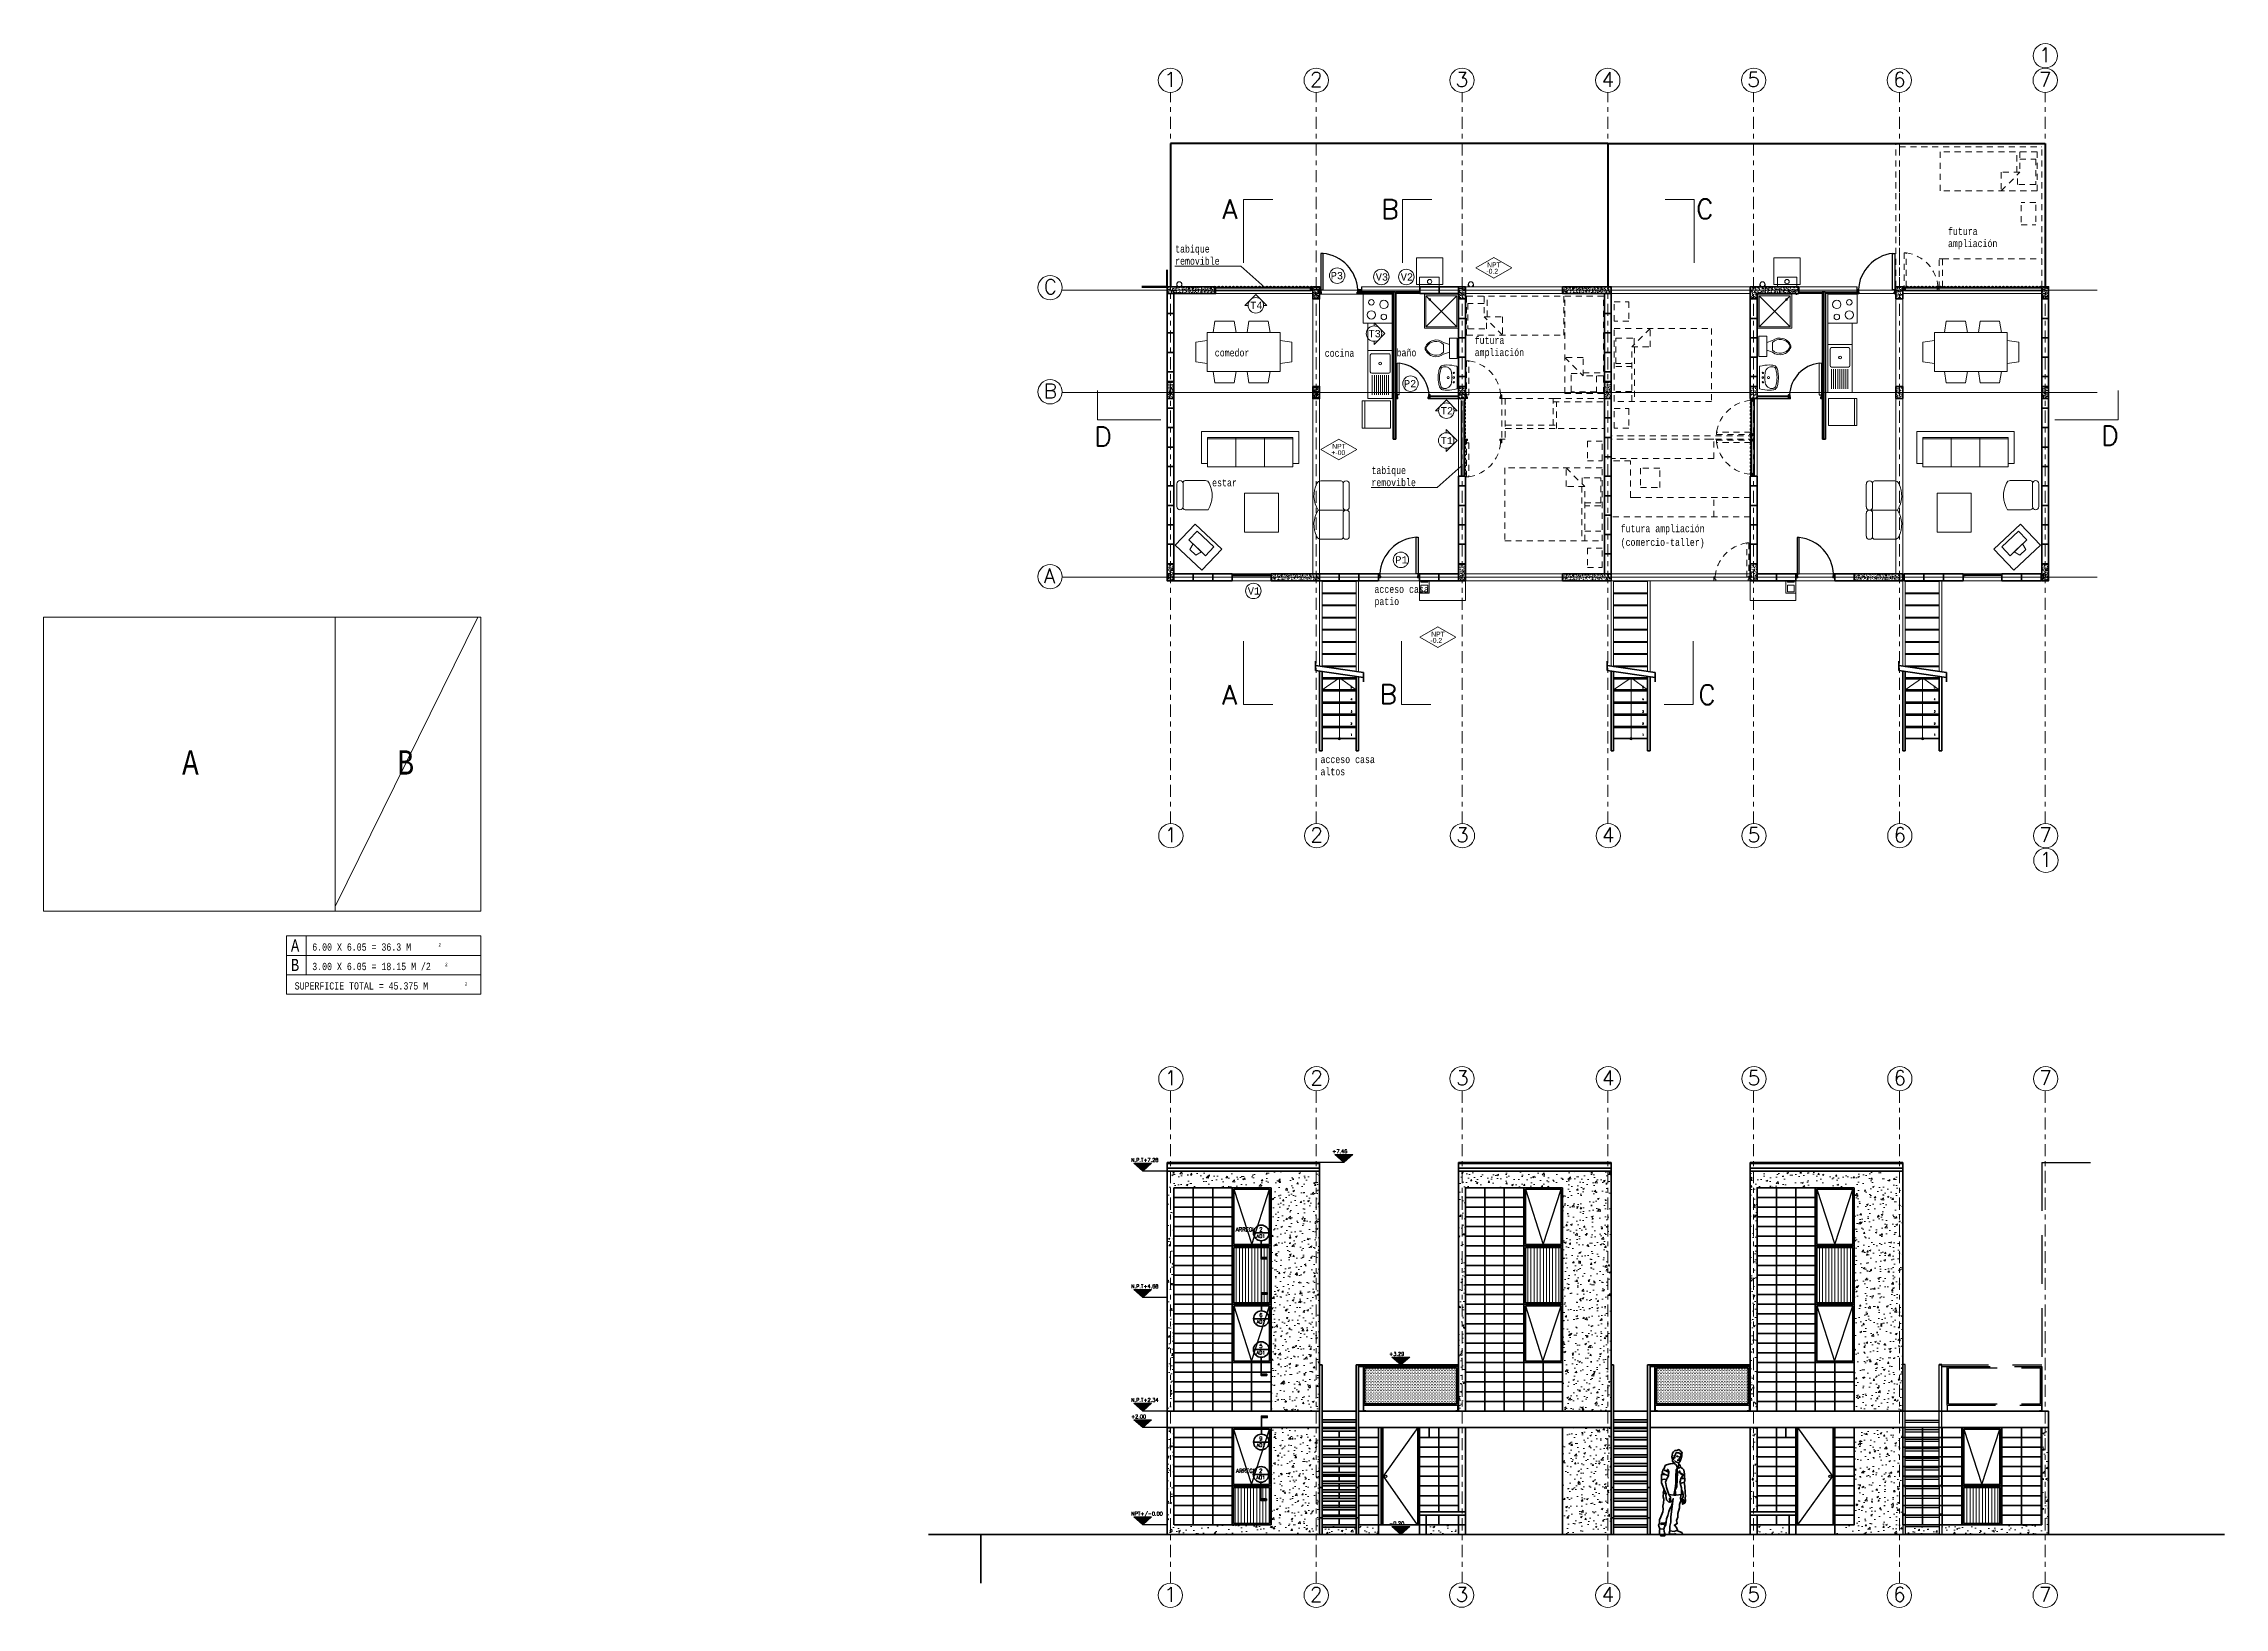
# Model space of a CAD drawing. Header units: metres. Extents: x -87 to 15, y -108 to -10.
# Drawn here: x -56.53 to -11.66, y -108.28 to -76.1 of the extents above; entities that cross this region are included whole.
import ezdxf
from ezdxf.enums import TextEntityAlignment as Align

# ---------------------------------------------------------------- set-up
doc = ezdxf.new("R2010")
doc.units = ezdxf.units.M
doc.header["$LTSCALE"] = 5
doc.header["$MEASUREMENT"] = 0
doc.linetypes.add('CENTER', pattern=[2, 1.25, -0.25, 0.25, -0.25])
doc.linetypes.add('HIDDEN', pattern=[0.375, 0.25, -0.125])
for name, color, linetype, lineweight in [('A-ANNO-SYMB', 3, 'Continuous', 18), ('A-ANNO-TEXT', 3, 'Continuous', 18), ('A-DOOR-FULL', 4, 'Continuous', 25), ('A-ELEV-MBE1', 7, 'Continuous', 35), ('A-ELEV-MBE2', 4, 'Continuous', 25), ('A-ELEV-PATT', 8, 'Continuous', 18), ('A-FLOR-FTPT', 6, 'Continuous', 70), ('A-FLOR-LEVL', 7, 'Continuous', 35), ('A-FLOR-OVHD', 3, 'HIDDEN', 18), ('A-FLOR-PATT', 8, 'Continuous', 18), ('A-FURN', 8, 'Continuous', 18), ('A-GLAZ-FULL', 4, 'Continuous', 25), ('A-SECT-MCUT', 7, 'Continuous', 35), ('A-WALL-FULL', 7, 'Continuous', 35), ('freecad trace layer', 30, 'Continuous', 100)]:
    doc.layers.add(name, color=color, linetype=linetype, lineweight=lineweight)
doc.styles.add('E-ARIAL', font='arial.ttf')
doc.styles.add('E-ROMANS', font='romans.shx', dxfattribs={"width": 0.8})
pattern_1 = [(50, (0, 0), (0.091092334, -0.00796954), [0.009525, -0.104775]), (355, (0, 0), (-0.01762141, 0.09552832), [0.00762, -0.08382]), (100.451, (0.00759, -0.00066), (0.07347125, 0.08755834), [0.008095, -0.089045]), (46.1842, (0, 0.0254), (0.13553952, -0.02102116), [0.0142875, -0.1571625]), (96.6356, (0.0113, 0.02365), (0.11870212, 0.12371278), [0.0121425, -0.1335675]), (351.184, (0, 0.0254), (0.1187023, 0.12371256), [0.01143, -0.12573]), (21, (0.0127, 0.01905), (0.07580744, -0.05113276), [0.009525, -0.104775]), (326, (0.0127, 0.01905), (0.03090101, 0.09209398), [0.00762, -0.08382]), (71.4514, (0.01902, 0.01479), (0.106708245, 0.04096143), [0.008095, -0.089045]), (37.5, (0, 0), (0.001544302, 0.04227752), [0, -0.082804, 0, -0.08509, 0, -0.0841375]), (7.5, (0, 0), (0.033409831, 0.050090287), [0, -0.048514, 0, -0.080899, 0, -0.0320675]), (327.5, (-0.02832, 0), (0.067795298, -0.002864372), [0, -0.03175, 0, -0.09906, 0, -0.131445]), (317.5, (-0.04102, 0), (0.07406459, 0.012713246), [0, -0.041275, 0, -0.065786, 0, -0.093345])]
pattern_2 = [(50, (0, 0), (0.3643693, -0.0318782), [0.0381, -0.4191]), (355, (0, 0), (-0.0704857, 0.3821133), [0.03048, -0.33528]), (100.451, (0.03036, -0.00266), (0.293885, 0.3502334), [0.03238, -0.35618]), (46.1842, (0, 0.1016), (0.542158, -0.0840847), [0.05715, -0.62865]), (96.6356, (0.0452, 0.0946), (0.4748085, 0.494851), [0.04857, -0.53427]), (351.184, (0, 0.1016), (0.4748092, 0.4948502), [0.04572, -0.50292]), (21, (0.0508, 0.0762), (0.30322976, -0.204531), [0.0381, -0.4191]), (326, (0.0508, 0.0762), (0.123604, 0.3683759), [0.03048, -0.33528]), (71.4514, (0.07607, 0.05916), (0.426833, 0.1638457), [0.03238, -0.35618]), (37.5, (0, 0), (0.0061772, 0.16911008), [0, -0.331216, 0, -0.34036, 0, -0.33655]), (7.5, (0, 0), (0.13363933, 0.20036115), [0, -0.194056, 0, -0.323596, 0, -0.12827]), (327.5, (-0.11328, 0), (0.27118119, -0.01145749), [0, -0.127, 0, -0.39624, 0, -0.52578]), (317.5, (-0.16408, 0), (0.29625836, 0.050853), [0, -0.1651, 0, -0.263144, 0, -0.37338])]

msp = doc.modelspace()

# ---------------------------------------------------------------- texts
at = {"layer": 'A-ANNO-TEXT', "ltscale": 0.4, "style": 'E-ROMANS'}
for p in [(-15.471, -76.478), (-15.459, -93.039)]:
    msp.add_text('1', height=0.3, dxfattribs=at).set_placement(p)
at = {"layer": 'A-ANNO-TEXT'}
for s, height, style, p in [('1', 0.3, 'E-ROMANS', (-33.473, -76.984)), ('2', 0.3, 'E-ROMANS', (-30.473, -76.984)), ('3', 0.3, 'E-ROMANS', (-27.473, -76.984)), ('4', 0.3, 'E-ROMANS', (-24.473, -76.984)), ('5', 0.3, 'E-ROMANS', (-21.473, -76.984)), ('6', 0.3, 'E-ROMANS', (-18.473, -76.984)), ('7', 0.3, 'E-ROMANS', (-15.473, -76.984)), ('A', 0.4, 'E-ROMANS', (-32.279, -79.703)), ('B', 0.4, 'E-ROMANS', (-29.008, -79.703)), ('C', 0.4, 'E-ROMANS', (-22.527, -79.699)), ('-0.2', 0.1, 'E-ARIAL', (-26.843, -80.831)), ('NPT', 0.1, 'E-ARIAL', (-26.828, -80.699)), ('C', 0.3, 'E-ROMANS', (-35.95, -81.251)), ('B', 0.3, 'E-ROMANS', (-35.95, -83.396)), ('D', 0.4, 'E-ROMANS', (-34.911, -84.384)), ('NPT', 0.1, 'E-ARIAL', (-30.017, -84.434)), ('D', 0.4, 'E-ROMANS', (-14.196, -84.365)), ('+-00', 0.1, 'E-ARIAL', (-30.032, -84.565)), ('A', 0.3, 'E-ROMANS', (-35.95, -87.201)), ('-0.2', 0.1, 'E-ARIAL', (-27.994, -88.431)), ('NPT', 0.1, 'E-ARIAL', (-27.979, -88.3)), ('B', 0.4, 'E-ROMANS', (-29.043, -89.687)), ('A', 0.4, 'E-ROMANS', (-32.284, -89.7)), ('5', 0.0375, 'E-ROMANS', (-29.636, -89.362)), ('4', 0.0375, 'E-ROMANS', (-29.636, -89.612)), ('5', 0.0375, 'E-ROMANS', (-23.636, -89.362)), ('4', 0.0375, 'E-ROMANS', (-23.636, -89.612)), ('C', 0.4, 'E-ROMANS', (-22.483, -89.699)), ('5', 0.0375, 'E-ROMANS', (-17.636, -89.362)), ('4', 0.0375, 'E-ROMANS', (-17.636, -89.612)), ('3', 0.0375, 'E-ROMANS', (-29.636, -89.862)), ('2', 0.0375, 'E-ROMANS', (-29.636, -90.112)), ('3', 0.0375, 'E-ROMANS', (-23.636, -89.862)), ('2', 0.0375, 'E-ROMANS', (-23.636, -90.112)), ('3', 0.0375, 'E-ROMANS', (-17.636, -89.862)), ('2', 0.0375, 'E-ROMANS', (-17.636, -90.112)), ('1', 0.0375, 'E-ROMANS', (-29.636, -90.342)), ('1', 0.0375, 'E-ROMANS', (-23.636, -90.342)), ('1', 0.0375, 'E-ROMANS', (-17.636, -90.342)), ('1', 0.3, 'E-ROMANS', (-33.465, -92.534)), ('2', 0.3, 'E-ROMANS', (-30.465, -92.534)), ('3', 0.3, 'E-ROMANS', (-27.465, -92.534)), ('4', 0.3, 'E-ROMANS', (-24.465, -92.534)), ('5', 0.3, 'E-ROMANS', (-21.465, -92.534)), ('6', 0.3, 'E-ROMANS', (-18.465, -92.534)), ('7', 0.3, 'E-ROMANS', (-15.465, -92.534)), ('1', 0.3, 'E-ROMANS', (-33.465, -97.536)), ('2', 0.3, 'E-ROMANS', (-30.465, -97.536)), ('3', 0.3, 'E-ROMANS', (-27.465, -97.536)), ('4', 0.3, 'E-ROMANS', (-24.465, -97.536)), ('5', 0.3, 'E-ROMANS', (-21.465, -97.536)), ('6', 0.3, 'E-ROMANS', (-18.465, -97.536)), ('7', 0.3, 'E-ROMANS', (-15.465, -97.536)), ('N.P.T+7.28', 0.075, 'E-ROMANS', (-34.154, -99.114)), ('+7.46', 0.075, 'E-ROMANS', (-30.014, -98.934)), ('N.P.T+4.68', 0.075, 'E-ROMANS', (-34.154, -101.714)), ('+3.29', 0.075, 'E-ROMANS', (-28.843, -103.104)), ('N.P.T+2.34', 0.075, 'E-ROMANS', (-34.154, -104.054)), ('+2.00', 0.075, 'E-ROMANS', (-34.154, -104.394)), ('NPT+/-0.00', 0.075, 'E-ROMANS', (-34.154, -106.394)), ('-0.20', 0.075, 'E-ROMANS', (-28.843, -106.594)), ('1', 0.3, 'E-ROMANS', (-33.473, -108.167)), ('2', 0.3, 'E-ROMANS', (-30.473, -108.167)), ('3', 0.3, 'E-ROMANS', (-27.473, -108.167)), ('4', 0.3, 'E-ROMANS', (-24.473, -108.167)), ('5', 0.3, 'E-ROMANS', (-21.473, -108.167)), ('6', 0.3, 'E-ROMANS', (-18.473, -108.167)), ('7', 0.3, 'E-ROMANS', (-15.473, -108.167))]:
    msp.add_text(s, height=height, dxfattribs=dict(at, style=style)).set_placement(p)
at = {"layer": 'A-ANNO-TEXT', "style": 'E-ROMANS'}
for s, height, p in [('ARREGL', 0.08, (-31.804, -100.504)), ('2', 0.08, (-31.484, -100.504)), ('AD1', 0.072, (-31.484, -100.642)), ('6', 0.08, (-31.482, -102.269)), ('AD1', 0.072, (-31.482, -102.406)), ('AD1', 0.072, (-31.484, -103.042)), ('5', 0.08, (-31.484, -102.904)), ('AD1', 0.072, (-31.482, -104.946)), ('9', 0.08, (-31.482, -104.809)), ('ARREGL', 0.08, (-31.794, -105.474)), ('2', 0.08, (-31.488, -105.474)), ('AD1', 0.072, (-31.488, -105.612))]:
    msp.add_text(s, height=height, dxfattribs=at).set_placement(p, align=Align.MIDDLE_CENTER)
at = {"layer": 'A-ANNO-TEXT', "attachment_point": 1}
for s, insert, char_height, width, style in [('{\\fMonospac821 BT|b0|i0|c0|p49;futura ampliación}', (-17.346, -79.884), 0.15, 1.4058, 'E-ROMANS'), ('{\\fMonospac821 BT|b0|i0|c0|p49;tabique removible}', (-33.248, -80.247), 0.15, 1.4058, 'E-ROMANS'), ('{\\fMonospac821 BT|b0|i0|c0|p49;P3}', (-30.047, -80.797), 0.15, 0.26085, 'E-ARIAL'), ('{\\fMonospac821 BT|b0|i0|c0|p49;V3}', (-29.12, -80.824), 0.15, 0.2609, 'E-ARIAL'), ('{\\fMonospac821 BT|b0|i0|c0|p49;V2}', (-28.606, -80.824), 0.15, 0.26085, 'E-ARIAL'), ('{\\fMonospac821 BT|b0|i0|c0|p49;T4}', (-31.703, -81.409), 0.15, 0.26085, 'E-ARIAL'), ('{\\fMonospac821 BT|b0|i0|c0|p49;T3}', (-29.27, -81.99), 0.15, 0.26085, 'E-ARIAL'), ('{\\fMonospac821 BT|b0|i0|c0|p49;futura ampliación}', (-27.084, -82.128), 0.15, 1.4058, 'E-ROMANS'), ('{\\fMonospac821 BT|b0|i0|c0|p49;comedor}', (-32.432, -82.385), 0.15, 1.4058, 'E-ROMANS'), ('{\\fMonospac821 BT|b0|i0|c0|p49;cocina}', (-30.17, -82.392), 0.15, 1.4058, 'E-ROMANS'), ('{\\fMonospac821 BT|b0|i0|c0|p49;baño}', (-28.691, -82.384), 0.15, 1.4058, 'E-ROMANS'), ('{\\fMonospac821 BT|b0|i0|c0|p49;P2}', (-28.54, -83.02), 0.15, 0.26085, 'E-ARIAL'), ('{\\fMonospac821 BT|b0|i0|c0|p49;T2}', (-27.782, -83.577), 0.15, 0.26085, 'E-ARIAL'), ('{\\fMonospac821 BT|b0|i0|c0|p49;T1}', (-27.785, -84.19), 0.15, 0.26085, 'E-ARIAL'), ('{\\fMonospac821 BT|b0|i0|c0|p49;tabique removible}', (-29.209, -84.805), 0.15, 1.4058, 'E-ROMANS'), ('{\\fMonospac821 BT|b0|i0|c0|p49;estar}', (-32.487, -85.059), 0.15, 1.4058, 'E-ROMANS'), ('{\\fMonospac821 BT|b0|i0|c0|p49;futura ampliación}', (-24.081, -86.003), 0.15, 2.6665, 'E-ROMANS'), ('{\\fMonospac821 BT|b0|i0|c0|p49;(comercio-taller)}', (-24.081, -86.285), 0.15, 2.6665, 'E-ROMANS'), ('{\\fMonospac821 BT|b0|i0|c0|p49;P1}', (-28.717, -86.647), 0.15, 0.26085, 'E-ARIAL'), ('{\\fMonospac821 BT|b0|i0|c0|p49;V1}', (-31.753, -87.287), 0.15, 0.26085, 'E-ARIAL'), ('{\\fMonospac821 BT|b0|i0|c0|p49;acceso casa \\Ppatio}', (-29.147, -87.253), 0.15, 1.4058, 'E-ROMANS'), ('{\\fMonospac821 BT|b0|i0|c0|p49;A}', (-53.68, -90.642), 0.5, 0.43376, 'E-ROMANS'), ('{\\fMonospac821 BT|b0|i0|c0|p49;B}', (-49.249, -90.642), 0.5, 0.4338, 'E-ROMANS'), ('{\\fMonospac821 BT|b0|i0|c0|p49;acceso casa \\Paltos}', (-30.257, -90.756), 0.15, 3.46532, 'E-ROMANS'), ('{\\fMonospac821 BT|b0|i0|c0|p49;A}', (-51.441, -94.535), 0.25, 0.21815, 'E-ROMANS'), ('{\\fMonospac821 BT|b0|i0|c0|p49;6.00 X 6.05 = 36.3 M}', (-51.003, -94.617), 0.15, 3.6, 'E-ROMANS'), ('{\\fMonospac821 BT|b0|i0|c0|p49;2}', (-48.406, -94.614), 0.07, 0.1548, 'E-ROMANS'), ('{\\fMonospac821 BT|b0|i0|c0|p49;B}', (-51.441, -94.935), 0.25, 0.2181, 'E-ROMANS'), ('{\\fMonospac821 BT|b0|i0|c0|p49;3.00 X 6.05 = 18.15 M /2}', (-51.003, -95.017), 0.15, 3.6, 'E-ROMANS'), ('{\\fMonospac821 BT|b0|i0|c0|p49;2}', (-48.271, -95.016), 0.07, 0.1548, 'E-ROMANS'), ('{\\fMonospac821 BT|b0|i0|c0|p49;SUPERFICIE TOTAL = 45.375 M}', (-51.364, -95.417), 0.15, 3.7588, 'E-ROMANS'), ('{\\fMonospac821 BT|b0|i0|c0|p49;2}', (-47.865, -95.417), 0.07, 0.1548, 'E-ROMANS')]:
    msp.add_mtext(s, dxfattribs=dict(at, insert=insert, char_height=char_height, width=width, style=style))

# ---------------------------------------------------------------- hatches: boundary and pattern name
at = {"layer": 'A-ELEV-PATT'}
h = msp.add_hatch(dxfattribs=at)
h.set_pattern_fill('ANSI31', color=256, scale=0.005, angle=225, style=0)
h.set_pattern_definition([(270, (170.568959, -230.969892), (0.015875, -4e-17), [])])
h.paths.add_polyline_path([(-34.098, -99.143), (-33.914, -99.305), (-33.73, -99.143)])
h = msp.add_hatch(dxfattribs=at)
h.set_pattern_fill('ANSI31', color=256, scale=0.005, angle=225, style=0)
h.set_pattern_definition([(270, (174.708959, -230.789892), (0.015875, -4e-17), [])])
h.paths.add_polyline_path([(-29.958, -98.963), (-29.774, -99.125), (-29.59, -98.963)])
h = msp.add_hatch(dxfattribs=at)
h.set_pattern_fill('AR-CONC', color=256, scale=0.002, style=0)
h.set_pattern_definition(pattern_2)
h.paths.add_polyline_path([(-30.275, -99.305), (-33.415, -99.305), (-33.415, -104.245), (-33.275, -104.245), (-33.275, -104.045), (-33.275, -103.845), (-33.275, -103.645), (-33.275, -103.445), (-33.275, -103.245), (-33.275, -103.045), (-33.275, -102.845), (-33.275, -102.645), (-33.275, -102.445), (-33.275, -102.245), (-33.275, -102.045), (-33.275, -101.845), (-33.275, -101.645), (-33.275, -101.445), (-33.275, -101.245), (-33.275, -101.045), (-33.275, -100.845), (-33.275, -100.645), (-33.275, -100.445), (-33.275, -100.245), (-33.275, -100.045), (-33.275, -99.845), (-33.275, -99.645), (-32.875, -99.645), (-32.475, -99.645), (-32.075, -99.645), (-31.275, -99.645), (-31.275, -104.245), (-30.275, -104.245), (-30.275, -103.295)])
h = msp.add_hatch(dxfattribs=at)
h.set_pattern_fill('AR-CONC', color=256, scale=0.002, style=0)
h.set_pattern_definition(pattern_2)
h.paths.add_polyline_path([(-25.275, -102.095), (-25.275, -103.245), (-25.275, -103.445), (-25.275, -103.645), (-25.275, -103.845), (-25.275, -104.045), (-25.275, -104.245), (-24.275, -104.245), (-24.275, -103.295), (-24.275, -99.305), (-27.415, -99.305), (-27.415, -104.245), (-27.275, -104.245), (-27.275, -104.045), (-27.275, -103.845), (-27.275, -103.645), (-27.275, -103.445), (-27.275, -103.245), (-27.275, -103.045), (-27.275, -102.845), (-27.275, -99.645), (-26.875, -99.645), (-26.475, -99.645), (-26.075, -99.645), (-25.775, -99.645), (-25.275, -99.645), (-25.275, -100.795)])
h = msp.add_hatch(dxfattribs=at)
h.set_pattern_fill('AR-CONC', color=256, scale=0.002, style=0)
h.set_pattern_definition(pattern_2)
h.paths.add_polyline_path([(-19.275, -102.095), (-19.275, -103.245), (-19.275, -103.445), (-19.275, -103.645), (-19.275, -103.845), (-19.275, -104.045), (-19.275, -104.245), (-18.275, -104.245), (-18.275, -99.305), (-21.415, -99.305), (-21.415, -104.245), (-21.275, -104.245), (-21.275, -104.045), (-21.275, -103.845), (-21.275, -103.645), (-21.275, -103.445), (-21.275, -103.245), (-21.275, -103.045), (-21.275, -102.845), (-21.275, -99.645), (-19.275, -99.645), (-19.275, -100.795)])
h = msp.add_hatch(dxfattribs=at)
h.set_pattern_fill('ANSI31', color=256, scale=0.02, angle=45, style=0)
h.set_pattern_definition([(90, (-0.239126, 29.27455), (-0.0635, 7e-18), [])])
h.paths.add_polyline_path([(-31.305, -100.875), (-31.745, -100.875), (-32.042, -100.875), (-32.042, -102.015), (-31.745, -102.015), (-31.305, -102.015)])
h = msp.add_hatch(dxfattribs=at)
h.set_pattern_fill('ANSI31', color=256, scale=0.02, angle=45, style=0)
h.set_pattern_definition([(90, (5.760874, 29.27455), (-0.0635, 7e-18), [])])
h.paths.add_polyline_path([(-25.305, -100.875), (-25.745, -100.875), (-26.042, -100.875), (-26.042, -102.015), (-25.745, -102.015), (-25.305, -102.015)])
h = msp.add_hatch(dxfattribs=at)
h.set_pattern_fill('ANSI31', color=256, scale=0.02, angle=45, style=0)
h.set_pattern_definition([(90, (11.760874, 29.27455), (-0.0635, 7e-18), [])])
h.paths.add_polyline_path([(-19.305, -100.875), (-19.745, -100.875), (-20.042, -100.875), (-20.042, -102.015), (-19.745, -102.015), (-19.305, -102.015)])
h = msp.add_hatch(dxfattribs=at)
h.set_pattern_fill('ANSI31', color=256, scale=0.005, angle=225, style=0)
h.set_pattern_definition([(270, (170.568959, -233.569892), (0.015875, -4e-17), [])])
h.paths.add_polyline_path([(-34.098, -101.743), (-33.914, -101.905), (-33.73, -101.743)])
h = msp.add_hatch(dxfattribs=at)
h.set_pattern_fill('ANSI31', color=256, scale=0.005, angle=225, style=0)
h.set_pattern_definition([(270, (175.880308, -234.959892), (0.015875, -4e-17), [])])
h.paths.add_polyline_path([(-28.787, -103.133), (-28.603, -103.295), (-28.419, -103.133)])
h = msp.add_hatch(dxfattribs=at)
h.set_pattern_fill('DOTS', color=256, scale=0.02, style=0)
h.set_pattern_definition([(0, (11.19992, 6e-14), (0.015875, 0.03175), [0, -0.03175])])
h.paths.add_polyline_path([(-29.345, -103.355), (-29.345, -104.095), (-27.455, -104.095), (-27.455, -103.355)])
h = msp.add_hatch(dxfattribs=at)
h.set_pattern_fill('DOTS', color=256, scale=0.02, style=0)
h.set_pattern_definition([(0, (17.19992, 1e-13), (0.015875, 0.03175), [0, -0.03175])])
h.paths.add_polyline_path([(-23.345, -103.355), (-23.345, -104.095), (-21.455, -104.095), (-21.455, -103.355)])
h = msp.add_hatch(dxfattribs=at)
h.set_pattern_fill('ANSI31', color=256, scale=0.005, angle=225, style=0)
h.set_pattern_definition([(270, (170.568959, -235.909892), (0.015875, -4e-17), [])])
h.paths.add_polyline_path([(-34.098, -104.083), (-33.914, -104.245), (-33.73, -104.083)])
h = msp.add_hatch(dxfattribs=at)
h.set_pattern_fill('ANSI31', color=256, scale=0.005, angle=225, style=0)
h.set_pattern_definition([(270, (170.568959, -236.249892), (0.015875, -4e-17), [])])
h.paths.add_polyline_path([(-34.098, -104.423), (-33.914, -104.585), (-33.73, -104.423)])
h = msp.add_hatch(dxfattribs=at)
h.set_pattern_fill('AR-CONC', color=256, scale=0.002, style=0)
h.set_pattern_definition(pattern_2)
h.paths.add_polyline_path([(-31.275, -105.785), (-31.275, -106.585), (-33.265, -106.585), (-33.275, -106.585), (-33.275, -106.385), (-33.275, -106.185), (-33.275, -105.985), (-33.275, -105.785), (-33.275, -105.585), (-33.275, -105.385), (-33.275, -105.185), (-33.275, -104.985), (-33.275, -104.785), (-33.275, -104.585), (-33.415, -104.585), (-33.415, -106.475), (-33.415, -106.785), (-33.414, -106.785), (-30.275, -106.785), (-30.275, -104.585), (-31.275, -104.585)])
h = msp.add_hatch(dxfattribs=at)
h.set_pattern_fill('AR-CONC', color=256, scale=0.002, style=0)
h.set_pattern_definition([(50, (-0.01, 0), (0.3643693, -0.0318782), [0.0381, -0.4191]), (355, (-0.01, 0), (-0.0704857, 0.3821133), [0.03048, -0.33528]), (100.451, (0.02036, -0.00266), (0.293885, 0.3502334), [0.03238, -0.35618]), (46.1842, (-0.01, 0.1016), (0.542158, -0.0840847), [0.05715, -0.62865]), (96.6356, (0.0352, 0.0946), (0.4748085, 0.494851), [0.04857, -0.53427]), (351.184, (-0.01, 0.1016), (0.4748092, 0.4948502), [0.04572, -0.50292]), (21, (0.0408, 0.0762), (0.3032298, -0.204531), [0.0381, -0.4191]), (326, (0.0408, 0.0762), (0.123604, 0.3683759), [0.03048, -0.33528]), (71.4514, (0.06607, 0.05916), (0.426833, 0.1638457), [0.03238, -0.35618]), (37.5, (-0.01, 0), (0.0061772, 0.16911008), [0, -0.331216, 0, -0.34036, 0, -0.33655]), (7.5, (-0.01, 0), (0.13363933, 0.20036115), [0, -0.194056, 0, -0.323596, 0, -0.12827]), (327.5, (-0.12328, 0), (0.27118119, -0.01145749), [0, -0.127, 0, -0.39624, 0, -0.52578]), (317.5, (-0.17408, 0), (0.29625836, 0.050853), [0, -0.1651, 0, -0.263144, 0, -0.37338])])
h.paths.add_polyline_path([(-24.275, -104.585), (-25.275, -104.585), (-25.275, -106.785), (-24.275, -106.785)])
h = msp.add_hatch(dxfattribs=at)
h.set_pattern_fill('AR-CONC', color=256, scale=0.002, style=0)
h.set_pattern_definition(pattern_2)
h.paths.add_polyline_path([(-21.415, -106.315), (-21.275, -106.315), (-21.275, -106.185), (-21.275, -105.985), (-21.275, -105.785), (-21.275, -105.585), (-21.275, -105.385), (-21.275, -105.185), (-21.275, -104.985), (-21.275, -104.785), (-21.275, -104.585), (-21.415, -104.585), (-21.415, -105.087)])
h.paths.add_polyline_path([(-18.275, -105.77), (-18.275, -104.585), (-19.275, -104.585), (-19.275, -104.785), (-19.275, -104.985), (-19.275, -105.185), (-19.275, -105.385), (-19.275, -105.585), (-19.275, -105.785), (-19.275, -105.985), (-19.275, -106.185), (-19.275, -106.385), (-19.275, -106.585), (-19.675, -106.585), (-19.675, -106.785), (-18.275, -106.785)])
h = msp.add_hatch(dxfattribs=at)
h.set_pattern_fill('AR-CONC', color=256, scale=0.002, style=0)
h.set_pattern_definition(pattern_2)
h.paths.add_polyline_path([(-18.225, -106.62), (-18.225, -106.77), (-17.525, -106.77), (-17.525, -106.62)])
h.paths.add_polyline_path([(-17.475, -106.585), (-17.475, -106.785), (-15.275, -106.785), (-15.275, -104.585), (-15.415, -104.585), (-15.415, -106.585)])
h = msp.add_hatch(dxfattribs=at)
h.set_pattern_fill('ANSI31', color=256, scale=0.02, angle=45, style=0)
h.set_pattern_definition([(90, (-0.01, 0), (-0.0635, 7e-18), [])])
h.paths.add_polyline_path([(-31.305, -105.815), (-32.045, -105.815), (-32.045, -106.555), (-31.305, -106.555)])
h = msp.add_hatch(dxfattribs=at)
h.set_pattern_fill('ANSI31', color=256, scale=0.02, angle=45, style=0)
h.set_pattern_definition([(90, (0, 0), (-0.0635, 7e-18), [])])
h.paths.add_polyline_path([(-17.02, -105.815), (-17.02, -106.555), (-16.28, -106.555), (-16.28, -105.815)])
h = msp.add_hatch(dxfattribs=at)
h.set_pattern_fill('ANSI31', color=256, scale=0.005, angle=225, style=0)
h.set_pattern_definition([(270, (170.568959, -238.249892), (0.015875, -4e-17), [])])
h.paths.add_polyline_path([(-34.098, -106.423), (-33.914, -106.585), (-33.73, -106.423)])
h = msp.add_hatch(dxfattribs=at)
h.set_pattern_fill('AR-CONC', color=256, scale=0.002, style=0)
h.set_pattern_definition(pattern_2)
h.paths.add_polyline_path([(-29.525, -106.62), (-30.225, -106.62), (-30.225, -106.77), (-29.525, -106.77)])
h.paths.add_polyline_path([(-29.06, -106.585), (-29.465, -106.585), (-29.475, -106.585), (-29.475, -106.785), (-29.06, -106.785)])
h.paths.add_polyline_path([(-27.415, -106.585), (-28.08, -106.585), (-28.08, -106.785), (-27.415, -106.785)])
h = msp.add_hatch(dxfattribs=at)
h.set_pattern_fill('ANSI31', color=256, scale=0.005, angle=225, style=0)
h.set_pattern_definition([(270, (175.880308, -238.449892), (0.015875, -4e-17), [])])
h.paths.add_polyline_path([(-28.787, -106.623), (-28.603, -106.785), (-28.419, -106.623)])
h = msp.add_hatch(dxfattribs=at)
h.set_pattern_fill('AR-CONC', color=256, scale=0.002, style=0)
h.set_pattern_definition(pattern_2)
h.paths.add_polyline_path([(-20.605, -106.585), (-20.865, -106.585), (-21.265, -106.585), (-21.265, -106.385), (-21.275, -106.385), (-21.275, -106.585), (-21.275, -106.785), (-20.605, -106.785)])
at = {"layer": 'A-FLOR-PATT'}
h = msp.add_hatch(dxfattribs=at)
h.set_pattern_fill('AR-CONC', color=256, scale=0.0005, style=0)
h.set_pattern_definition(pattern_1)
h.paths.add_polyline_path([(-33.415, -81.101), (-33.415, -81.241), (-32.415, -81.241), (-32.415, -81.105, 0.366815), (-32.446, -81.111), (-32.45, -81.108, -0.089578), (-32.442, -81.101)])
h = msp.add_hatch(dxfattribs=at)
h.set_pattern_fill('AR-CONC', color=256, scale=0.0005, style=0)
h.set_pattern_definition([(50, (-0.005, 0), (0.091092334, -0.00796954), [0.009525, -0.104775]), (355, (-0.005, 0), (-0.01762141, 0.09552832), [0.00762, -0.08382]), (100.451, (0.00259, -0.00066), (0.07347125, 0.08755834), [0.008095, -0.089045]), (46.1842, (-0.005, 0.0254), (0.13553952, -0.02102116), [0.0142875, -0.1571625]), (96.6356, (0.0063, 0.02365), (0.11870212, 0.12371278), [0.0121425, -0.1335675]), (351.184, (-0.005, 0.0254), (0.1187023, 0.12371256), [0.01143, -0.12573]), (21, (0.0077, 0.01905), (0.07580744, -0.05113276), [0.009525, -0.104775]), (326, (0.0077, 0.01905), (0.03090101, 0.09209398), [0.00762, -0.08382]), (71.4514, (0.01402, 0.01479), (0.106708245, 0.04096143), [0.008095, -0.089045]), (37.5, (-0.005, 0), (0.001544302, 0.04227752), [0, -0.082804, 0, -0.08509, 0, -0.0841375]), (7.5, (-0.005, 0), (0.033409831, 0.050090287), [0, -0.048514, 0, -0.080899, 0, -0.0320675]), (327.5, (-0.03332, 0), (0.067795298, -0.002864372), [0, -0.03175, 0, -0.09906, 0, -0.131445]), (317.5, (-0.04602, 0), (0.07406459, 0.012713246), [0, -0.041275, 0, -0.065786, 0, -0.093345])])
h.paths.add_polyline_path([(-30.275, -81.101), (-30.415, -81.101), (-30.415, -81.351), (-30.275, -81.351)])
for points in [[(-29.412, -81.228), (-29.398, -81.228), (-29.398, -81.231), (-29.415, -81.231), (-29.415, -81.205), (-29.412, -81.205)], [(-28.757, -81.228), (-28.771, -81.228), (-28.771, -81.231), (-28.755, -81.231), (-28.755, -81.205), (-28.757, -81.205)], [(-28.712, -81.228), (-28.698, -81.228), (-28.698, -81.231), (-28.715, -81.231), (-28.715, -81.205), (-28.712, -81.205)], [(-28.217, -81.228), (-28.231, -81.228), (-28.231, -81.231), (-28.215, -81.231), (-28.215, -81.205), (-28.217, -81.205)], [(-20.412, -81.228), (-20.398, -81.228), (-20.398, -81.231), (-20.415, -81.231), (-20.415, -81.205), (-20.412, -81.205)], [(-19.917, -81.228), (-19.931, -81.228), (-19.931, -81.231), (-19.915, -81.231), (-19.915, -81.205), (-19.917, -81.205)], [(-19.872, -81.228), (-19.858, -81.228), (-19.858, -81.231), (-19.875, -81.231), (-19.875, -81.205), (-19.872, -81.205)], [(-19.217, -81.228), (-19.231, -81.228), (-19.231, -81.231), (-19.215, -81.231), (-19.215, -81.205), (-19.217, -81.205)], [(-32.058, -87.047), (-32.058, -87.045), (-32.072, -87.045), (-32.072, -87.023), (-32.058, -87.023), (-32.058, -87.021), (-32.075, -87.021), (-32.075, -87.047)], [(-31.291, -87.047), (-31.291, -87.045), (-31.277, -87.045), (-31.277, -87.023), (-31.291, -87.023), (-31.291, -87.021), (-31.275, -87.021), (-31.275, -87.047)], [(-17.018, -87.047), (-17.018, -87.045), (-17.032, -87.045), (-17.032, -87.023), (-17.018, -87.023), (-17.018, -87.021), (-17.035, -87.021), (-17.035, -87.047)], [(-16.251, -87.047), (-16.251, -87.045), (-16.237, -87.045), (-16.237, -87.023), (-16.251, -87.023), (-16.251, -87.021), (-16.235, -87.021), (-16.235, -87.047)]]:
    msp.add_hatch(color=256, dxfattribs=at).paths.add_polyline_path(points)
h = msp.add_hatch(dxfattribs=at)
h.set_pattern_fill('AR-CONC', color=256, scale=0.0005, style=0)
h.set_pattern_definition([(50, (-0.01, 0), (0.091092334, -0.00796954), [0.009525, -0.104775]), (355, (-0.01, 0), (-0.01762141, 0.09552832), [0.00762, -0.08382]), (100.451, (-0.00241, -0.00066), (0.07347125, 0.08755834), [0.008095, -0.089045]), (46.1842, (-0.01, 0.0254), (0.13553952, -0.02102116), [0.0142875, -0.1571625]), (96.6356, (0.0013, 0.02365), (0.11870212, 0.12371278), [0.0121425, -0.1335675]), (351.184, (-0.01, 0.0254), (0.1187023, 0.12371256), [0.01143, -0.12573]), (21, (0.0027, 0.01905), (0.07580744, -0.05113276), [0.009525, -0.104775]), (326, (0.0027, 0.01905), (0.03090101, 0.09209398), [0.00762, -0.08382]), (71.4514, (0.00902, 0.01479), (0.106708245, 0.04096143), [0.008095, -0.089045]), (37.5, (-0.01, 0), (0.001544302, 0.04227752), [0, -0.082804, 0, -0.08509, 0, -0.0841375]), (7.5, (-0.01, 0), (0.033409831, 0.050090287), [0, -0.048514, 0, -0.080899, 0, -0.0320675]), (327.5, (-0.03832, 0), (0.067795298, -0.002864372), [0, -0.03175, 0, -0.09906, 0, -0.131445]), (317.5, (-0.05102, 0), (0.07406459, 0.012713246), [0, -0.041275, 0, -0.065786, 0, -0.093345])])
h.paths.add_polyline_path([(-27.415, -81.351), (-27.275, -81.351), (-27.275, -81.101), (-27.415, -81.101)])
h = msp.add_hatch(dxfattribs=at)
h.set_pattern_fill('AR-CONC', color=256, scale=0.0005, style=0)
h.set_pattern_definition([(50, (8.19, 5.9), (0.091092334, -0.00796954), [0.009525, -0.104775]), (355, (8.19, 5.9), (-0.01762141, 0.09552832), [0.00762, -0.08382]), (100.451, (8.19759, 5.89934), (0.07347125, 0.08755834), [0.008095, -0.089045]), (46.1842, (8.19, 5.9254), (0.13553952, -0.02102116), [0.0142875, -0.1571625]), (96.6356, (8.2013, 5.92365), (0.11870212, 0.12371278), [0.0121425, -0.1335675]), (351.184, (8.19, 5.9254), (0.1187023, 0.12371256), [0.01143, -0.12573]), (21, (8.2027, 5.91905), (0.07580744, -0.05113276), [0.009525, -0.104775]), (326, (8.2027, 5.91905), (0.03090101, 0.09209398), [0.00762, -0.08382]), (71.4514, (8.20902, 5.91479), (0.106708245, 0.04096143), [0.008095, -0.089045]), (37.5, (8.19, 5.9), (0.001544302, 0.04227752), [0, -0.082804, 0, -0.08509, 0, -0.0841375]), (7.5, (8.19, 5.9), (0.033409831, 0.050090287), [0, -0.048514, 0, -0.080899, 0, -0.0320675]), (327.5, (8.16168, 5.9), (0.067795298, -0.002864372), [0, -0.03175, 0, -0.09906, 0, -0.131445]), (317.5, (8.14898, 5.9), (0.07406459, 0.012713246), [0, -0.041275, 0, -0.065786, 0, -0.093345])])
h.paths.add_polyline_path([(-25.275, -81.101), (-25.275, -81.241), (-24.275, -81.241), (-24.275, -81.101)])
h = msp.add_hatch(dxfattribs=at)
h.set_pattern_fill('AR-CONC', color=256, scale=0.0005, style=0)
h.set_pattern_definition(pattern_1)
h.paths.add_polyline_path([(-20.415, -81.241), (-20.415, -81.101), (-21.415, -81.101), (-21.415, -81.241), (-21.415, -81.351), (-21.275, -81.351), (-21.275, -81.241)])
h = msp.add_hatch(dxfattribs=at)
h.set_pattern_fill('AR-CONC', color=256, scale=0.0005, style=0)
h.set_pattern_definition([(50, (-0.005, 0), (0.091092334, -0.00796954), [0.009525, -0.104775]), (355, (-0.005, 0), (-0.01762141, 0.09552832), [0.00762, -0.08382]), (100.451, (0.00259, -0.00066), (0.07347125, 0.08755834), [0.008095, -0.089045]), (46.1842, (-0.005, 0.0254), (0.13553952, -0.02102116), [0.0142875, -0.1571625]), (96.6356, (0.0063, 0.02365), (0.11870212, 0.12371278), [0.0121425, -0.1335675]), (351.184, (-0.005, 0.0254), (0.1187023, 0.12371256), [0.01143, -0.12573]), (21, (0.0077, 0.01905), (0.07580744, -0.05113276), [0.009525, -0.104775]), (326, (0.0077, 0.01905), (0.03090101, 0.09209398), [0.00762, -0.08382]), (71.4514, (0.01402, 0.01479), (0.10670825, 0.04096143), [0.008095, -0.089045]), (37.5, (-0.005, 0), (0.001544302, 0.04227752), [0, -0.082804, 0, -0.08509, 0, -0.0841375]), (7.5, (-0.005, 0), (0.033409831, 0.050090287), [0, -0.048514, 0, -0.080899, 0, -0.0320675]), (327.5, (-0.03332, 0), (0.067795298, -0.002864372), [0, -0.03175, 0, -0.09906, 0, -0.131445]), (317.5, (-0.04602, 0), (0.07406459, 0.012713246), [0, -0.041275, 0, -0.065786, 0, -0.093345])])
h.paths.add_polyline_path([(-18.275, -81.101), (-18.415, -81.101), (-18.415, -81.351), (-18.275, -81.351)])
h = msp.add_hatch(dxfattribs=at)
h.set_pattern_fill('AR-CONC', color=256, scale=0.0005, style=0)
h.set_pattern_definition([(50, (2.995, 2.05), (0.091092334, -0.00796954), [0.009525, -0.104775]), (355, (2.995, 2.05), (-0.01762141, 0.09552832), [0.00762, -0.08382]), (100.451, (3.00259, 2.04934), (0.07347125, 0.08755834), [0.008095, -0.089045]), (46.1842, (2.995, 2.0754), (0.13553952, -0.02102116), [0.0142875, -0.1571625]), (96.6356, (3.0063, 2.07365), (0.11870212, 0.12371278), [0.0121425, -0.1335675]), (351.184, (2.995, 2.0754), (0.1187023, 0.12371256), [0.01143, -0.12573]), (21, (3.0077, 2.06905), (0.07580744, -0.05113276), [0.009525, -0.104775]), (326, (3.0077, 2.06905), (0.03090101, 0.09209398), [0.00762, -0.08382]), (71.4514, (3.01402, 2.06479), (0.106708245, 0.04096143), [0.008095, -0.089045]), (37.5, (2.995, 2.05), (0.001544302, 0.04227752), [0, -0.082804, 0, -0.08509, 0, -0.0841375]), (7.5, (2.995, 2.05), (0.033409831, 0.050090287), [0, -0.048514, 0, -0.080899, 0, -0.0320675]), (327.5, (2.96668, 2.05), (0.067795298, -0.002864372), [0, -0.03175, 0, -0.09906, 0, -0.131445]), (317.5, (2.95398, 2.05), (0.07406459, 0.012713246), [0, -0.041275, 0, -0.065786, 0, -0.093345])])
h.paths.add_polyline_path([(-15.275, -81.101), (-15.415, -81.101), (-15.415, -81.351), (-15.275, -81.351)])
h = msp.add_hatch(dxfattribs=at)
h.set_pattern_fill('AR-CONC', color=256, scale=0.0005, style=0)
h.set_pattern_definition(pattern_1)
h.paths.add_polyline_path([(-33.275, -83.051), (-33.415, -83.051), (-33.415, -83.401), (-33.275, -83.401)])
h = msp.add_hatch(dxfattribs=at)
h.set_pattern_fill('AR-CONC', color=256, scale=0.0005, style=0)
h.set_pattern_definition([(50, (-0.005, 0), (0.091092334, -0.00796954), [0.009525, -0.104775]), (355, (-0.005, 0), (-0.01762141, 0.09552832), [0.00762, -0.08382]), (100.451, (0.00259, -0.00066), (0.07347125, 0.08755834), [0.008095, -0.089045]), (46.1842, (-0.005, 0.0254), (0.13553952, -0.02102116), [0.0142875, -0.1571625]), (96.6356, (0.0063, 0.02365), (0.11870212, 0.12371278), [0.0121425, -0.1335675]), (351.184, (-0.005, 0.0254), (0.1187023, 0.12371256), [0.01143, -0.12573]), (21, (0.0077, 0.01905), (0.07580744, -0.05113276), [0.009525, -0.104775]), (326, (0.0077, 0.01905), (0.03090101, 0.09209398), [0.00762, -0.08382]), (71.4514, (0.01402, 0.01479), (0.106708245, 0.04096143), [0.008095, -0.089045]), (37.5, (-0.005, 0), (0.001544302, 0.04227752), [0, -0.082804, 0, -0.08509, 0, -0.0841375]), (7.5, (-0.005, 0), (0.033409831, 0.050090287), [0, -0.048514, 0, -0.080899, 0, -0.0320675]), (327.5, (-0.03332, 0), (0.067795298, -0.002864372), [0, -0.03175, 0, -0.09906, 0, -0.131445]), (317.5, (-0.04602, 0), (0.07406459, 0.012713246), [0, -0.041275, 0, -0.065786, 0, -0.093345])])
h.paths.add_polyline_path([(-30.275, -83.151), (-30.415, -83.151), (-30.415, -83.401), (-30.275, -83.401)])
h = msp.add_hatch(dxfattribs=at)
h.set_pattern_fill('AR-CONC', color=256, scale=0.0005, style=0)
h.set_pattern_definition([(50, (-0.01, 0), (0.091092334, -0.00796954), [0.009525, -0.104775]), (355, (-0.01, 0), (-0.01762141, 0.09552832), [0.00762, -0.08382]), (100.451, (-0.00241, -0.00066), (0.07347125, 0.08755834), [0.008095, -0.089045]), (46.1842, (-0.01, 0.0254), (0.13553952, -0.02102116), [0.0142875, -0.1571625]), (96.6356, (0.0013, 0.02365), (0.11870212, 0.12371278), [0.0121425, -0.1335675]), (351.184, (-0.01, 0.0254), (0.1187023, 0.12371256), [0.01143, -0.12573]), (21, (0.0027, 0.01905), (0.07580744, -0.05113276), [0.009525, -0.104775]), (326, (0.0027, 0.01905), (0.03090101, 0.09209398), [0.00762, -0.08382]), (71.4514, (0.00902, 0.01479), (0.106708245, 0.04096143), [0.008095, -0.089045]), (37.5, (-0.01, 0), (0.001544302, 0.04227752), [0, -0.082804, 0, -0.08509, 0, -0.0841375]), (7.5, (-0.01, 0), (0.033409831, 0.050090287), [0, -0.048514, 0, -0.080899, 0, -0.0320675]), (327.5, (-0.03832, 0), (0.067795298, -0.002864372), [0, -0.03175, 0, -0.09906, 0, -0.131445]), (317.5, (-0.05102, 0), (0.07406459, 0.012713246), [0, -0.041275, 0, -0.065786, 0, -0.093345])])
h.paths.add_polyline_path([(-27.415, -83.401), (-27.275, -83.401), (-27.275, -83.151), (-27.415, -83.151)])
h = msp.add_hatch(dxfattribs=at)
h.set_pattern_fill('AR-CONC', color=256, scale=0.0005, style=0)
h.set_pattern_definition([(50, (8.99, -3e-14), (0.091092334, -0.00796954), [0.009525, -0.104775]), (355, (8.99, -3e-14), (-0.01762141, 0.09552832), [0.00762, -0.08382]), (100.451, (8.99759, -0.00066), (0.07347125, 0.08755834), [0.008095, -0.089045]), (46.1842, (8.99, 0.0254), (0.13553952, -0.02102116), [0.0142875, -0.1571625]), (96.6356, (9.0013, 0.02365), (0.11870212, 0.12371278), [0.0121425, -0.1335675]), (351.184, (8.99, 0.0254), (0.1187023, 0.12371256), [0.01143, -0.12573]), (21, (9.0027, 0.01905), (0.07580744, -0.05113276), [0.009525, -0.104775]), (326, (9.0027, 0.01905), (0.03090101, 0.09209398), [0.00762, -0.08382]), (71.4514, (9.00902, 0.01479), (0.106708245, 0.04096143), [0.008095, -0.089045]), (37.5, (8.99, -3e-14), (0.001544302, 0.04227752), [0, -0.082804, 0, -0.08509, 0, -0.0841375]), (7.5, (8.99, -3e-14), (0.033409831, 0.050090287), [0, -0.048514, 0, -0.080899, 0, -0.0320675]), (327.5, (8.96168, -3e-14), (0.067795298, -0.002864372), [0, -0.03175, 0, -0.09906, 0, -0.131445]), (317.5, (8.94898, -3e-14), (0.07406459, 0.012713246), [0, -0.041275, 0, -0.065786, 0, -0.093345])])
h.paths.add_polyline_path([(-24.275, -83.051), (-24.415, -83.051), (-24.415, -83.401), (-24.275, -83.401)])
h = msp.add_hatch(dxfattribs=at)
h.set_pattern_fill('AR-CONC', color=256, scale=0.0005, style=0)
h.set_pattern_definition([(130, (-48.67916, -3e-11), (-0.091092334, -0.00796954), [0.009525, -0.104775]), (185, (-48.67916, -3e-11), (0.01762141, 0.09552832), [0.00762, -0.08382]), (79.549, (-48.68675, -0.00066), (-0.07347125, 0.08755834), [0.008095, -0.089045]), (133.8158, (-48.67916, 0.0254), (-0.13553952, -0.02102116), [0.0142875, -0.1571625]), (83.3644, (-48.69045, 0.02365), (-0.11870212, 0.12371278), [0.0121425, -0.1335675]), (188.816, (-48.67916, 0.0254), (-0.1187023, 0.12371256), [0.01143, -0.12573]), (159, (-48.69186, 0.01905), (-0.07580744, -0.05113276), [0.009525, -0.104775]), (214, (-48.69186, 0.01905), (-0.03090101, 0.09209398), [0.00762, -0.08382]), (108.5486, (-48.69818, 0.01479), (-0.106708245, 0.04096143), [0.008095, -0.089045]), (142.5, (-48.67916, -3e-11), (-0.001544302, 0.04227752), [0, -0.082804, 0, -0.08509, 0, -0.0841375]), (172.5, (-48.67916, -3e-11), (-0.033409831, 0.050090287), [0, -0.048514, 0, -0.080899, 0, -0.0320675]), (212.5, (-48.65084, -3e-11), (-0.067795298, -0.002864372), [0, -0.03175, 0, -0.09906, 0, -0.131445]), (222.5, (-48.63814, -3e-11), (-0.07406459, 0.012713246), [0, -0.041275, 0, -0.065786, 0, -0.093345])])
h.paths.add_polyline_path([(-21.275, -83.401), (-21.415, -83.401), (-21.415, -83.151), (-21.275, -83.151)])
h = msp.add_hatch(dxfattribs=at)
h.set_pattern_fill('AR-CONC', color=256, scale=0.0005, style=0)
h.set_pattern_definition([(50, (-0.005, 0), (0.091092334, -0.00796954), [0.009525, -0.104775]), (355, (-0.005, 0), (-0.01762141, 0.09552832), [0.00762, -0.08382]), (100.451, (0.00259, -0.00066), (0.07347125, 0.08755834), [0.008095, -0.089045]), (46.1842, (-0.005, 0.0254), (0.13553952, -0.02102116), [0.0142875, -0.1571625]), (96.6356, (0.0063, 0.02365), (0.11870212, 0.12371278), [0.0121425, -0.1335675]), (351.184, (-0.005, 0.0254), (0.1187023, 0.12371256), [0.01143, -0.12573]), (21, (0.0077, 0.01905), (0.07580744, -0.05113276), [0.009525, -0.104775]), (326, (0.0077, 0.01905), (0.03090101, 0.09209398), [0.00762, -0.08382]), (71.4514, (0.01402, 0.01479), (0.106708245, 0.04096143), [0.008095, -0.089045]), (37.5, (-0.005, 0), (0.001544302, 0.04227752), [0, -0.082804, 0, -0.08509, 0, -0.0841375]), (7.5, (-0.005, 0), (0.033409831, 0.050090287), [0, -0.048514, 0, -0.080899, 0, -0.0320675]), (327.5, (-0.03332, 0), (0.067795298, -0.002864372), [0, -0.03175, 0, -0.09906, 0, -0.131445]), (317.5, (-0.04602, 0), (0.07406459, 0.012713246), [0, -0.041275, 0, -0.065786, 0, -0.093345])])
h.paths.add_polyline_path([(-18.275, -83.151), (-18.415, -83.151), (-18.415, -83.401), (-18.275, -83.401)])
h = msp.add_hatch(dxfattribs=at)
h.set_pattern_fill('AR-CONC', color=256, scale=0.0005, style=0)
h.set_pattern_definition([(50, (2.995895, -4e-08), (0.091092334, -0.00796954), [0.009525, -0.104775]), (355, (2.995895, -4e-08), (-0.01762141, 0.09552832), [0.00762, -0.08382]), (100.451, (3.00349, -0.00066), (0.07347125, 0.08755834), [0.008095, -0.089045]), (46.1842, (2.9959, 0.0254), (0.13553952, -0.02102116), [0.0142875, -0.1571625]), (96.6356, (3.00719, 0.02365), (0.11870212, 0.12371278), [0.0121425, -0.1335675]), (351.184, (2.9959, 0.0254), (0.1187023, 0.12371256), [0.01143, -0.12573]), (21, (3.008595, 0.01905), (0.07580744, -0.05113276), [0.009525, -0.104775]), (326, (3.008595, 0.01905), (0.03090101, 0.09209398), [0.00762, -0.08382]), (71.4514, (3.01491, 0.01479), (0.106708245, 0.04096143), [0.008095, -0.089045]), (37.5, (2.995895, -4e-08), (0.001544302, 0.04227752), [0, -0.082804, 0, -0.08509, 0, -0.0841375]), (7.5, (2.995895, -4e-08), (0.033409831, 0.050090287), [0, -0.048514, 0, -0.080899, 0, -0.0320675]), (327.5, (2.967574, -4e-08), (0.067795298, -0.002864372), [0, -0.03175, 0, -0.09906, 0, -0.131445]), (317.5, (2.954874, -4e-08), (0.07406459, 0.012713246), [0, -0.041275, 0, -0.065786, 0, -0.093345])])
h.paths.add_polyline_path([(-15.274, -83.151), (-15.414, -83.151), (-15.414, -83.401), (-15.274, -83.401)])
h = msp.add_hatch(dxfattribs=at)
h.set_pattern_fill('AR-CONC', color=256, scale=0.0005, style=0)
h.set_pattern_definition(pattern_1)
h.paths.add_polyline_path([(-33.415, -87.151), (-33.275, -87.151), (-33.275, -86.801), (-33.415, -86.801)])
h = msp.add_hatch(dxfattribs=at)
h.set_pattern_fill('AR-CONC', color=256, scale=0.0005, style=0)
h.set_pattern_definition([(50, (2.19, 1e-08), (0.091092334, -0.00796954), [0.009525, -0.104775]), (355, (2.19, 1e-08), (-0.01762141, 0.09552832), [0.00762, -0.08382]), (100.451, (2.19759, -0.00066), (0.07347125, 0.08755834), [0.008095, -0.089045]), (46.1842, (2.19, 0.0254), (0.13553952, -0.02102116), [0.0142875, -0.1571625]), (96.6356, (2.2013, 0.02365), (0.11870212, 0.12371278), [0.0121425, -0.1335675]), (351.184, (2.19, 0.0254), (0.1187023, 0.12371256), [0.01143, -0.12573]), (21, (2.2027, 0.01905), (0.07580744, -0.05113276), [0.009525, -0.104775]), (326, (2.2027, 0.01905), (0.03090101, 0.09209398), [0.00762, -0.08382]), (71.4514, (2.20902, 0.01479), (0.106708245, 0.04096143), [0.008095, -0.089045]), (37.5, (2.19, 1e-08), (0.001544302, 0.04227752), [0, -0.082804, 0, -0.08509, 0, -0.0841375]), (7.5, (2.19, 1e-08), (0.033409831, 0.050090287), [0, -0.048514, 0, -0.080899, 0, -0.0320675]), (327.5, (2.16168, 1e-08), (0.067795298, -0.002864372), [0, -0.03175, 0, -0.09906, 0, -0.131445]), (317.5, (2.14898, 1e-08), (0.07406459, 0.012713246), [0, -0.041275, 0, -0.065786, 0, -0.093345])])
h.paths.add_polyline_path([(-31.275, -87.011), (-31.275, -87.151), (-30.275, -87.151), (-30.275, -87.011)])
h = msp.add_hatch(dxfattribs=at)
h.set_pattern_fill('AR-CONC', color=256, scale=0.0005, style=0)
h.set_pattern_definition([(50, (5.99, -3.75), (0.091092334, -0.00796954), [0.009525, -0.104775]), (355, (5.99, -3.75), (-0.01762141, 0.09552832), [0.00762, -0.08382]), (100.451, (5.99759, -3.75066), (0.07347125, 0.08755834), [0.008095, -0.089045]), (46.1842, (5.99, -3.7246), (0.13553952, -0.02102116), [0.0142875, -0.1571625]), (96.6356, (6.0013, -3.72635), (0.11870212, 0.12371278), [0.0121425, -0.1335675]), (351.184, (5.99, -3.7246), (0.1187023, 0.12371256), [0.01143, -0.12573]), (21, (6.0027, -3.73095), (0.07580744, -0.05113276), [0.009525, -0.104775]), (326, (6.0027, -3.73095), (0.03090101, 0.09209398), [0.00762, -0.08382]), (71.4514, (6.00902, -3.73521), (0.106708245, 0.04096143), [0.008095, -0.089045]), (37.5, (5.99, -3.75), (0.001544302, 0.04227752), [0, -0.082804, 0, -0.08509, 0, -0.0841375]), (7.5, (5.99, -3.75), (0.033409831, 0.050090287), [0, -0.048514, 0, -0.080899, 0, -0.0320675]), (327.5, (5.96168, -3.75), (0.067795298, -0.002864372), [0, -0.03175, 0, -0.09906, 0, -0.131445]), (317.5, (5.94898, -3.75), (0.07406459, 0.012713246), [0, -0.041275, 0, -0.065786, 0, -0.093345])])
h.paths.add_polyline_path([(-27.275, -86.801), (-27.415, -86.801), (-27.415, -87.151), (-27.275, -87.151)])
h = msp.add_hatch(dxfattribs=at)
h.set_pattern_fill('AR-CONC', color=256, scale=0.0005, style=0)
h.set_pattern_definition([(50, (8.19, -3e-14), (0.091092334, -0.00796954), [0.009525, -0.104775]), (355, (8.19, -3e-14), (-0.01762141, 0.09552832), [0.00762, -0.08382]), (100.451, (8.19759, -0.00066), (0.07347125, 0.08755834), [0.008095, -0.089045]), (46.1842, (8.19, 0.0254), (0.13553952, -0.02102116), [0.0142875, -0.1571625]), (96.6356, (8.2013, 0.02365), (0.11870212, 0.12371278), [0.0121425, -0.1335675]), (351.184, (8.19, 0.0254), (0.1187023, 0.12371256), [0.01143, -0.12573]), (21, (8.2027, 0.01905), (0.07580744, -0.05113276), [0.009525, -0.104775]), (326, (8.2027, 0.01905), (0.03090101, 0.09209398), [0.00762, -0.08382]), (71.4514, (8.20902, 0.01479), (0.106708245, 0.04096143), [0.008095, -0.089045]), (37.5, (8.19, -3e-14), (0.001544302, 0.04227752), [0, -0.082804, 0, -0.08509, 0, -0.0841375]), (7.5, (8.19, -3e-14), (0.033409831, 0.050090287), [0, -0.048514, 0, -0.080899, 0, -0.0320675]), (327.5, (8.16168, -3e-14), (0.067795298, -0.002864372), [0, -0.03175, 0, -0.09906, 0, -0.131445]), (317.5, (8.14898, -3e-14), (0.07406459, 0.012713246), [0, -0.041275, 0, -0.065786, 0, -0.093345])])
h.paths.add_polyline_path([(-25.275, -87.011), (-25.275, -87.151), (-24.275, -87.151), (-24.275, -87.011)])
h = msp.add_hatch(dxfattribs=at)
h.set_pattern_fill('AR-CONC', color=256, scale=0.0005, style=0)
h.set_pattern_definition(pattern_1)
h.paths.add_polyline_path([(-21.275, -86.801), (-21.415, -86.801), (-21.415, -87.151), (-21.275, -87.151)])
h = msp.add_hatch(dxfattribs=at)
h.set_pattern_fill('AR-CONC', color=256, scale=0.0005, style=0)
h.set_pattern_definition([(50, (-0.01, 0), (0.091092334, -0.00796954), [0.009525, -0.104775]), (355, (-0.01, 0), (-0.01762141, 0.09552832), [0.00762, -0.08382]), (100.451, (-0.00241, -0.00066), (0.07347125, 0.08755834), [0.008095, -0.089045]), (46.1842, (-0.01, 0.0254), (0.13553952, -0.02102116), [0.0142875, -0.1571625]), (96.6356, (0.0013, 0.02365), (0.11870212, 0.12371278), [0.0121425, -0.1335675]), (351.184, (-0.01, 0.0254), (0.1187023, 0.12371256), [0.01143, -0.12573]), (21, (0.0027, 0.01905), (0.07580744, -0.05113276), [0.009525, -0.104775]), (326, (0.0027, 0.01905), (0.03090101, 0.09209398), [0.00762, -0.08382]), (71.4514, (0.00902, 0.01479), (0.106708245, 0.04096143), [0.008095, -0.089045]), (37.5, (-0.01, 0), (0.001544302, 0.04227752), [0, -0.082804, 0, -0.08509, 0, -0.0841375]), (7.5, (-0.01, 0), (0.033409831, 0.050090287), [0, -0.048514, 0, -0.080899, 0, -0.0320675]), (327.5, (-0.03832, 0), (0.067795298, -0.002864372), [0, -0.03175, 0, -0.09906, 0, -0.131445]), (317.5, (-0.05102, 0), (0.07406459, 0.012713246), [0, -0.041275, 0, -0.065786, 0, -0.093345])])
h.paths.add_polyline_path([(-19.275, -87.011), (-19.275, -87.151), (-18.275, -87.151), (-18.275, -87.011)])
h = msp.add_hatch(dxfattribs=at)
h.set_pattern_fill('AR-CONC', color=256, scale=0.0005, style=0)
h.set_pattern_definition([(50, (18, -7e-14), (0.091092334, -0.00796954), [0.009525, -0.104775]), (355, (18, -7e-14), (-0.01762141, 0.09552832), [0.00762, -0.08382]), (100.451, (18.00759, -0.00066), (0.07347125, 0.08755834), [0.008095, -0.089045]), (46.1842, (18, 0.0254), (0.13553952, -0.02102116), [0.0142875, -0.1571625]), (96.6356, (18.0113, 0.02365), (0.11870212, 0.12371278), [0.0121425, -0.1335675]), (351.184, (18, 0.0254), (0.1187023, 0.12371256), [0.01143, -0.12573]), (21, (18.0127, 0.01905), (0.07580744, -0.05113276), [0.009525, -0.104775]), (326, (18.0127, 0.01905), (0.03090101, 0.09209398), [0.00762, -0.08382]), (71.4514, (18.01902, 0.01479), (0.106708245, 0.04096143), [0.008095, -0.089045]), (37.5, (18, -7e-14), (0.001544302, 0.04227752), [0, -0.082804, 0, -0.08509, 0, -0.0841375]), (7.5, (18, -7e-14), (0.033409831, 0.050090287), [0, -0.048514, 0, -0.080899, 0, -0.0320675]), (327.5, (17.97168, -7e-14), (0.067795298, -0.002864372), [0, -0.03175, 0, -0.09906, 0, -0.131445]), (317.5, (17.95898, -7e-14), (0.07406459, 0.012713246), [0, -0.041275, 0, -0.065786, 0, -0.093345])])
h.paths.add_polyline_path([(-15.415, -87.151), (-15.275, -87.151), (-15.275, -86.801), (-15.415, -86.801)])

# ---------------------------------------------------------------- linework, layer by layer
at = {"layer": 'A-ANNO-SYMB', "linetype": 'CENTER', "ltscale": 0.04}
for p, q in [((-33.345, -92.151), (-33.345, -77.101)), ((-30.345, -92.151), (-30.345, -77.101)), ((-27.345, -92.151), (-27.345, -77.101)), ((-24.345, -92.151), (-24.345, -77.101)), ((-21.345, -92.151), (-21.345, -77.101)), ((-18.345, -92.151), (-18.345, -77.101)), ((-15.345, -92.151), (-15.345, -77.101)), ((-33.345, -97.65), (-33.345, -107.785)), ((-30.345, -97.65), (-30.345, -107.785)), ((-27.345, -97.65), (-27.345, -107.785)), ((-24.345, -97.65), (-24.345, -107.785)), ((-21.345, -97.65), (-21.345, -107.785)), ((-18.345, -97.65), (-18.345, -107.785)), ((-15.345, -97.65), (-15.345, -107.785))]:
    msp.add_line(p, q, dxfattribs=at)
at = {"layer": 'A-ANNO-SYMB'}
for p, q in [((-31.84, -79.306), (-31.84, -80.606)), ((-31.84, -79.306), (-31.24, -79.306)), ((-28.568, -79.306), (-28.568, -80.606)), ((-28.568, -79.306), (-27.968, -79.306)), ((-23.168, -79.306), (-22.568, -79.306)), ((-22.568, -79.306), (-22.568, -80.606)), ((-31.893, -80.678), (-33.255, -80.678)), ((-31.403, -81.119), (-31.893, -80.678)), ((-26.691, -80.5), (-27.061, -80.714)), ((-27.061, -80.714), (-26.691, -80.927)), ((-26.691, -80.5), (-26.321, -80.714)), ((-26.321, -80.714), (-26.691, -80.927)), ((-31.812, -81.484), (-31.588, -81.26)), ((-31.747, -81.484), (-31.812, -81.484)), ((-31.363, -81.484), (-31.588, -81.26)), ((-31.363, -81.484), (-31.429, -81.484)), ((-29.155, -81.84), (-28.931, -82.065)), ((-29.155, -81.84), (-29.155, -81.906)), ((-29.155, -82.289), (-28.931, -82.065)), ((-29.155, -82.224), (-29.155, -82.289)), ((-34.845, -83.839), (-34.845, -83.239)), ((-27.892, -83.652), (-27.667, -83.427)), ((-27.442, -83.652), (-27.667, -83.427)), ((-13.844, -83.839), (-13.844, -83.239)), ((-34.845, -83.839), (-33.545, -83.839)), ((-27.892, -83.652), (-27.826, -83.652)), ((-27.508, -83.652), (-27.442, -83.652)), ((-13.844, -83.839), (-15.144, -83.839)), ((-29.879, -84.235), (-30.249, -84.449)), ((-29.879, -84.235), (-29.509, -84.449)), ((-27.67, -84.04), (-27.67, -84.106)), ((-27.67, -84.04), (-27.445, -84.265)), ((-27.67, -84.489), (-27.445, -84.265)), ((-30.249, -84.449), (-29.879, -84.662)), ((-29.509, -84.449), (-29.879, -84.662)), ((-27.364, -84.796), (-27.853, -85.236)), ((-27.67, -84.424), (-27.67, -84.489)), ((-27.853, -85.236), (-29.216, -85.236)), ((-31.84, -89.699), (-31.84, -88.399)), ((-28.588, -89.699), (-28.588, -88.399)), ((-27.842, -88.101), (-28.212, -88.315)), ((-28.212, -88.315), (-27.842, -88.528)), ((-27.842, -88.101), (-27.472, -88.315)), ((-27.472, -88.315), (-27.842, -88.528)), ((-22.588, -89.699), (-22.588, -88.399)), ((-31.84, -89.699), (-31.24, -89.699)), ((-28.588, -89.699), (-27.988, -89.699)), ((-22.588, -89.699), (-23.188, -89.699))]:
    msp.add_line(p, q, dxfattribs=at)
at = {"layer": 'A-ANNO-SYMB', "ltscale": 0.04}
for points in [[(-35.577, -81.171), (-14.275, -81.171)], [(-35.572, -83.276), (-14.275, -83.276)], [(-35.572, -87.081), (-14.275, -87.081)]]:
    msp.add_lwpolyline(points, dxfattribs=at)
at = {"layer": 'A-ANNO-SYMB'}
for points in [[(-33.915, -99.305), (-34.099, -99.142), (-33.731, -99.142)], [(-29.775, -99.125), (-29.959, -98.962), (-29.591, -98.962)], [(-33.915, -101.905), (-34.099, -101.742), (-33.731, -101.742)], [(-28.603, -103.295), (-28.787, -103.132), (-28.419, -103.132)], [(-33.915, -104.245), (-34.099, -104.082), (-33.731, -104.082)], [(-33.915, -104.585), (-34.099, -104.422), (-33.731, -104.422)], [(-33.915, -106.585), (-34.099, -106.422), (-33.731, -106.422)], [(-28.603, -106.785), (-28.787, -106.622), (-28.419, -106.622)]]:
    msp.add_lwpolyline(points, close=True, dxfattribs=at)
at = {"layer": 'A-ANNO-SYMB', "ltscale": 0.8}
for centre in [(-15.342, -76.346), (-15.331, -92.906)]:
    msp.add_circle(centre, 0.25, dxfattribs=at)
at = {"layer": 'A-ANNO-SYMB'}
for centre, radius in [((-33.345, -76.851), 0.25), ((-30.345, -76.851), 0.25), ((-27.345, -76.851), 0.25), ((-24.345, -76.851), 0.25), ((-21.345, -76.851), 0.25), ((-18.345, -76.851), 0.25), ((-15.345, -76.851), 0.25), ((-29.913, -80.872), 0.159), ((-29.005, -80.899), 0.159), ((-28.491, -80.899), 0.159), ((-35.821, -81.118), 0.25), ((-31.588, -81.484), 0.159), ((-29.155, -82.065), 0.159), ((-29.155, -82.065), 0.159), ((-35.821, -83.263), 0.25), ((-28.404, -83.095), 0.159), ((-27.667, -83.652), 0.159), ((-27.67, -84.265), 0.159), ((-28.602, -86.723), 0.159), ((-35.821, -87.068), 0.25), ((-31.638, -87.362), 0.159), ((-33.336, -92.401), 0.25), ((-30.336, -92.401), 0.25), ((-27.336, -92.401), 0.25), ((-24.336, -92.401), 0.25), ((-21.336, -92.401), 0.25), ((-18.336, -92.401), 0.25), ((-15.336, -92.401), 0.25), ((-33.336, -97.403), 0.25), ((-30.336, -97.403), 0.25), ((-27.345, -97.4), 0.25), ((-24.336, -97.403), 0.25), ((-21.336, -97.403), 0.25), ((-18.336, -97.403), 0.25), ((-15.336, -97.403), 0.25), ((-33.345, -108.035), 0.25), ((-30.345, -108.035), 0.25), ((-27.353, -108.032), 0.25), ((-24.345, -108.035), 0.25), ((-21.345, -108.035), 0.25), ((-18.345, -108.035), 0.25), ((-15.345, -108.035), 0.25)]:
    msp.add_circle(centre, radius, dxfattribs=at)
for centre, start, end in [((-27.667, -83.652), 180, 360), ((-27.67, -84.265), 90, 270)]:
    msp.add_arc(centre, 0.159, start, end, dxfattribs=at)
at = {"layer": 'A-ANNO-TEXT'}
for p, q in [((-47.597, -87.905), (-50.531, -93.855)), ((-51.531, -94.463), (-47.531, -94.463)), ((-51.531, -94.463), (-51.131, -94.463)), ((-51.531, -95.263), (-51.531, -94.463)), ((-51.131, -94.463), (-51.131, -95.263)), ((-47.531, -95.263), (-47.531, -94.463)), ((-51.531, -94.863), (-47.531, -94.863)), ((-51.531, -95.663), (-51.531, -95.263)), ((-51.531, -95.263), (-47.531, -95.263)), ((-51.531, -95.263), (-47.531, -95.263)), ((-47.531, -95.663), (-47.531, -95.263)), ((-51.531, -95.663), (-47.531, -95.663))]:
    msp.add_line(p, q, dxfattribs=at)
for points in [[(-56.531, -87.905), (-50.531, -87.905), (-50.531, -93.955), (-56.531, -93.955)], [(-50.531, -87.905), (-47.531, -87.905), (-47.531, -93.955), (-50.531, -93.955)]]:
    msp.add_lwpolyline(points, close=True, dxfattribs=at)
at = {"layer": 'A-DOOR-FULL'}
for p, q in [((-28.635, -83.324), (-28.68, -83.324)), ((-19.995, -83.324), (-19.95, -83.324))]:
    msp.add_line(p, q, dxfattribs=at)
for points in [[(-30.25, -80.414), (-30.25, -81.164), (-30.205, -81.164), (-30.205, -80.414)], [(-18.44, -80.414), (-18.44, -81.164), (-18.485, -81.164), (-18.485, -80.414)], [(-28.245, -86.257), (-28.245, -87.011), (-28.29, -87.011), (-28.29, -86.257)], [(-20.45, -86.261), (-20.45, -87.011), (-20.405, -87.011), (-20.405, -86.261)]]:
    msp.add_lwpolyline(points, close=True, dxfattribs=at)
for centre, radius, start, end in [((-30.285, -81.206), 0.796, 3.0339, 84.229), ((-18.392, -81.207), 0.798, 96.6363, 176.9067), ((-28.719, -83.365), 0.696, 3.3898, 83.0672), ((-19.911, -83.365), 0.696, 96.9328, 176.6102), ((-28.237, -87.054), 0.798, 93.7537, 176.9067), ((-20.497, -87.054), 0.798, 3.0933, 83.3637)]:
    msp.add_arc(centre, radius, start, end, dxfattribs=at)
at = {"layer": 'A-ELEV-MBE1'}
for p, q in [((-33.415, -99.125), (-30.275, -99.125)), ((-33.415, -99.305), (-33.415, -99.125)), ((-33.415, -99.145), (-30.275, -99.145)), ((-30.275, -99.125), (-30.275, -99.305)), ((-27.415, -99.125), (-24.275, -99.125)), ((-27.415, -99.305), (-27.415, -99.125)), ((-27.415, -99.145), (-24.275, -99.145)), ((-24.275, -99.125), (-24.275, -99.305)), ((-21.415, -99.125), (-18.275, -99.125)), ((-21.415, -99.305), (-21.415, -99.125)), ((-21.415, -99.145), (-18.275, -99.145)), ((-18.275, -99.125), (-18.275, -99.305)), ((-33.415, -99.245), (-30.275, -99.245)), ((-27.415, -99.245), (-24.275, -99.245)), ((-21.415, -99.245), (-18.275, -99.245)), ((-33.275, -99.645), (-33.275, -104.245)), ((-33.275, -99.645), (-31.275, -99.645)), ((-32.072, -100.795), (-32.072, -99.645)), ((-32.072, -99.645), (-31.775, -99.645)), ((-32.042, -100.815), (-32.042, -99.675)), ((-32.042, -99.675), (-31.305, -99.675)), ((-31.305, -100.815), (-31.305, -99.675)), ((-31.275, -100.795), (-31.275, -99.645)), ((-31.275, -99.645), (-31.275, -104.245)), ((-27.275, -99.645), (-27.275, -104.245)), ((-27.265, -99.645), (-25.275, -99.645)), ((-26.072, -100.795), (-26.072, -99.645)), ((-26.072, -99.645), (-25.775, -99.645)), ((-26.042, -99.675), (-25.305, -99.675)), ((-26.042, -100.815), (-26.042, -99.675)), ((-25.275, -99.645), (-25.775, -99.645)), ((-25.305, -100.815), (-25.305, -99.675)), ((-25.275, -99.645), (-25.275, -104.245)), ((-25.275, -100.795), (-25.275, -99.645)), ((-21.275, -99.645), (-19.275, -99.645)), ((-21.275, -99.645), (-21.275, -104.245)), ((-20.072, -100.795), (-20.072, -99.645)), ((-20.072, -99.645), (-19.775, -99.645)), ((-20.042, -99.675), (-19.305, -99.675)), ((-20.042, -100.815), (-20.042, -99.675)), ((-19.275, -99.645), (-19.775, -99.645)), ((-19.305, -99.675), (-19.745, -99.675)), ((-19.305, -100.815), (-19.305, -99.675)), ((-19.275, -99.645), (-19.275, -104.245)), ((-19.275, -100.795), (-19.275, -99.645)), ((-32.072, -102.095), (-32.072, -100.795)), ((-31.775, -100.845), (-32.072, -100.845)), ((-32.072, -100.845), (-31.775, -100.845)), ((-31.305, -100.815), (-32.042, -100.815)), ((-32.042, -102.015), (-32.042, -100.875)), ((-32.042, -100.875), (-31.745, -100.875)), ((-31.275, -100.845), (-31.775, -100.845)), ((-31.775, -100.845), (-31.275, -100.845)), ((-31.305, -100.875), (-31.745, -100.875)), ((-31.636, -100.577), (-31.316, -100.577)), ((-31.481, -101.082), (-31.481, -100.737)), ((-31.305, -102.015), (-31.305, -100.875)), ((-31.275, -102.095), (-31.275, -100.795)), ((-26.072, -102.095), (-26.072, -100.795)), ((-26.072, -100.845), (-25.775, -100.845)), ((-25.775, -100.845), (-26.072, -100.845)), ((-25.305, -100.815), (-26.042, -100.815)), ((-26.042, -100.875), (-25.745, -100.875)), ((-26.042, -102.015), (-26.042, -100.875)), ((-25.775, -100.845), (-25.275, -100.845)), ((-25.275, -100.845), (-25.775, -100.845)), ((-25.305, -100.875), (-25.745, -100.875)), ((-25.305, -102.015), (-25.305, -100.875)), ((-25.275, -102.095), (-25.275, -100.795)), ((-20.072, -102.095), (-20.072, -100.795)), ((-20.072, -100.845), (-19.775, -100.845)), ((-19.775, -100.845), (-20.072, -100.845)), ((-19.305, -100.815), (-20.042, -100.815)), ((-20.042, -100.875), (-19.745, -100.875)), ((-20.042, -102.015), (-20.042, -100.875)), ((-19.775, -100.845), (-19.275, -100.845)), ((-19.275, -100.845), (-19.775, -100.845)), ((-19.305, -100.875), (-19.745, -100.875)), ((-19.305, -102.015), (-19.305, -100.875)), ((-19.275, -102.095), (-19.275, -100.795)), ((-31.472, -101.838), (-31.472, -102.182)), ((-32.072, -102.045), (-31.775, -102.045)), ((-31.775, -102.045), (-32.072, -102.045)), ((-32.072, -103.245), (-32.072, -102.095)), ((-31.745, -102.015), (-32.042, -102.015)), ((-32.042, -102.075), (-31.305, -102.075)), ((-32.042, -103.215), (-32.042, -102.075)), ((-31.775, -102.045), (-31.275, -102.045)), ((-31.275, -102.045), (-31.775, -102.045)), ((-31.745, -102.015), (-31.305, -102.015)), ((-31.305, -103.215), (-31.305, -102.075)), ((-31.275, -103.245), (-31.275, -102.095)), ((-25.775, -102.045), (-26.072, -102.045)), ((-26.072, -102.045), (-25.775, -102.045)), ((-26.072, -103.245), (-26.072, -102.095)), ((-25.745, -102.015), (-26.042, -102.015)), ((-26.042, -103.215), (-26.042, -102.075)), ((-26.042, -102.075), (-25.305, -102.075)), ((-25.275, -102.045), (-25.775, -102.045)), ((-25.775, -102.045), (-25.275, -102.045)), ((-25.745, -102.015), (-25.305, -102.015)), ((-25.305, -103.215), (-25.305, -102.075)), ((-25.275, -103.245), (-25.275, -102.095)), ((-19.775, -102.045), (-20.072, -102.045)), ((-20.072, -102.045), (-19.775, -102.045)), ((-20.072, -103.245), (-20.072, -102.095)), ((-19.745, -102.015), (-20.042, -102.015)), ((-20.042, -103.215), (-20.042, -102.075)), ((-20.042, -102.075), (-19.305, -102.075)), ((-19.275, -102.045), (-19.775, -102.045)), ((-19.775, -102.045), (-19.275, -102.045)), ((-19.745, -102.015), (-19.305, -102.015)), ((-19.305, -103.215), (-19.305, -102.075)), ((-19.275, -103.245), (-19.275, -102.095)), ((-31.634, -102.342), (-31.314, -102.342)), ((-31.636, -102.977), (-31.316, -102.977)), ((-31.481, -103.482), (-31.481, -103.137)), ((-31.775, -103.245), (-32.072, -103.245)), ((-31.305, -103.215), (-32.042, -103.215)), ((-31.775, -103.245), (-31.275, -103.245)), ((-30.275, -105.814), (-30.275, -103.295)), ((-30.225, -103.295), (-30.275, -103.295)), ((-30.225, -105.814), (-30.225, -103.295)), ((-29.525, -105.814), (-29.525, -103.295)), ((-29.475, -103.295), (-29.525, -103.295)), ((-29.525, -103.295), (-27.425, -103.295)), ((-29.475, -105.814), (-29.475, -103.295)), ((-29.475, -103.325), (-27.425, -103.325)), ((-29.375, -104.125), (-29.375, -103.325)), ((-29.345, -104.095), (-29.345, -103.355)), ((-29.345, -103.355), (-27.455, -103.355)), ((-27.455, -104.095), (-27.455, -103.355)), ((-27.425, -104.125), (-27.425, -103.325)), ((-27.425, -104.125), (-27.425, -103.325)), ((-27.415, -104.125), (-27.415, -103.325)), ((-27.415, -104.125), (-27.415, -103.325)), ((-25.775, -103.245), (-26.072, -103.245)), ((-25.305, -103.215), (-26.042, -103.215)), ((-25.775, -103.245), (-25.275, -103.245)), ((-24.275, -105.82), (-24.275, -103.285)), ((-24.275, -105.814), (-24.275, -103.295)), ((-24.225, -103.295), (-24.275, -103.295)), ((-24.225, -105.814), (-24.225, -103.295)), ((-23.525, -105.814), (-23.525, -103.295)), ((-23.475, -103.295), (-23.525, -103.295)), ((-23.525, -103.295), (-21.425, -103.295)), ((-23.475, -105.814), (-23.475, -103.295)), ((-23.475, -103.325), (-21.425, -103.325)), ((-23.375, -104.125), (-23.375, -103.325)), ((-23.345, -104.095), (-23.345, -103.355)), ((-23.345, -103.355), (-21.455, -103.355)), ((-21.455, -104.095), (-21.455, -103.355)), ((-21.425, -104.125), (-21.425, -103.325)), ((-21.425, -104.125), (-21.425, -103.325)), ((-21.415, -104.125), (-21.415, -103.325)), ((-21.415, -104.125), (-21.415, -103.325)), ((-19.775, -103.245), (-20.072, -103.245)), ((-19.305, -103.215), (-20.042, -103.215)), ((-19.775, -103.245), (-19.275, -103.245)), ((-29.345, -104.095), (-27.455, -104.095)), ((-23.345, -104.095), (-21.455, -104.095)), ((-33.265, -104.245), (-33.415, -104.245)), ((-31.472, -104.378), (-31.472, -104.722)), ((-30.225, -104.245), (-29.525, -104.245)), ((-30.225, -104.425), (-29.525, -104.425)), ((-30.225, -104.475), (-29.525, -104.475)), ((-29.475, -104.245), (-27.415, -104.245)), ((-29.375, -104.125), (-27.425, -104.125)), ((-29.375, -104.125), (-29.375, -104.245)), ((-29.37, -104.125), (-29.37, -104.24)), ((-29.37, -104.24), (-29.325, -104.24)), ((-29.325, -104.24), (-29.325, -104.245)), ((-27.475, -104.24), (-27.475, -104.245)), ((-27.43, -104.24), (-27.475, -104.24)), ((-27.43, -104.125), (-27.43, -104.24)), ((-27.425, -104.125), (-27.425, -104.245)), ((-27.415, -104.125), (-27.415, -104.245)), ((-24.225, -104.245), (-23.525, -104.245)), ((-24.225, -104.425), (-23.525, -104.425)), ((-24.225, -104.475), (-23.525, -104.475)), ((-23.475, -104.245), (-21.415, -104.245)), ((-23.375, -104.125), (-21.425, -104.125)), ((-23.375, -104.125), (-23.375, -104.245)), ((-23.37, -104.125), (-23.37, -104.24)), ((-23.37, -104.24), (-23.325, -104.24)), ((-23.325, -104.24), (-23.325, -104.245)), ((-21.475, -104.24), (-21.475, -104.245)), ((-21.43, -104.24), (-21.475, -104.24)), ((-21.43, -104.125), (-21.43, -104.24)), ((-21.425, -104.125), (-21.425, -104.245)), ((-21.415, -104.125), (-21.415, -104.245)), ((-15.275, -104.245), (-18.275, -104.245)), ((-33.265, -104.585), (-33.415, -104.585)), ((-33.275, -104.585), (-33.275, -106.585)), ((-33.265, -104.585), (-30.275, -104.585)), ((-32.075, -105.785), (-32.075, -104.585)), ((-32.075, -104.585), (-31.275, -104.585)), ((-32.045, -105.755), (-32.045, -104.615)), ((-32.045, -104.615), (-31.305, -104.615)), ((-31.634, -104.882), (-31.314, -104.882)), ((-31.305, -105.755), (-31.305, -104.615)), ((-31.275, -105.785), (-31.275, -104.585)), ((-30.225, -104.585), (-29.87, -104.585)), ((-29.525, -104.585), (-30.225, -104.585)), ((-30.225, -104.605), (-29.525, -104.605)), ((-30.225, -104.655), (-29.525, -104.655)), ((-29.87, -104.785), (-30.225, -104.785)), ((-30.225, -104.785), (-29.87, -104.785)), ((-30.225, -104.785), (-29.525, -104.785)), ((-30.225, -104.835), (-29.525, -104.835)), ((-30.225, -104.965), (-29.525, -104.965)), ((-29.87, -104.585), (-29.525, -104.585)), ((-29.87, -104.605), (-29.87, -104.585)), ((-29.87, -104.655), (-29.87, -104.785)), ((-29.87, -104.785), (-29.87, -104.67)), ((-29.87, -104.785), (-29.525, -104.785)), ((-29.525, -104.785), (-29.87, -104.785)), ((-29.87, -104.965), (-29.87, -104.835)), ((-29.87, -104.835), (-29.87, -104.965)), ((-29.475, -104.585), (-27.416, -104.585)), ((-29.475, -104.585), (-29.465, -104.585)), ((-29.465, -104.785), (-29.475, -104.785)), ((-29.475, -104.785), (-29.465, -104.785)), ((-29.465, -104.985), (-29.475, -104.985)), ((-29.475, -104.985), (-29.465, -104.985)), ((-29.465, -104.585), (-29.465, -104.785)), ((-29.465, -104.785), (-29.465, -104.985)), ((-29.465, -104.985), (-29.465, -105.185)), ((-29.06, -106.585), (-29.06, -104.585)), ((-29.01, -104.585), (-29.01, -106.585)), ((-28.975, -104.585), (-28.975, -106.585)), ((-28.255, -106.585), (-28.255, -104.585)), ((-27.415, -104.585), (-27.415, -106.315)), ((-27.275, -104.585), (-25.275, -104.585)), ((-23.525, -104.585), (-24.225, -104.585)), ((-24.225, -104.605), (-23.525, -104.605)), ((-24.225, -104.655), (-23.525, -104.655)), ((-24.225, -104.785), (-23.525, -104.785)), ((-24.225, -104.835), (-23.525, -104.835)), ((-24.225, -104.965), (-23.525, -104.965)), ((-23.475, -104.585), (-21.415, -104.585)), ((-21.415, -104.585), (-15.275, -104.585)), ((-21.275, -106.315), (-21.275, -104.585)), ((-20.475, -104.585), (-20.475, -106.315)), ((-19.709, -104.585), (-20.44, -104.585)), ((-20.44, -106.585), (-20.44, -104.585)), ((-19.709, -104.585), (-19.709, -106.585)), ((-19.675, -104.585), (-19.675, -106.585)), ((-19.275, -104.585), (-19.275, -106.585)), ((-18.275, -104.585), (-18.275, -106.585)), ((-17.05, -104.585), (-16.75, -104.585)), ((-17.05, -106.585), (-17.05, -104.585)), ((-16.25, -104.585), (-17.05, -104.585)), ((-17.02, -104.615), (-16.28, -104.615)), ((-17.02, -105.755), (-17.02, -104.615)), ((-16.28, -104.615), (-16.72, -104.615)), ((-16.28, -105.755), (-16.28, -104.615)), ((-16.25, -105.785), (-16.25, -104.585)), ((-15.415, -106.585), (-15.415, -104.585)), ((-31.275, -105.302), (-31.275, -105.735)), ((-30.225, -105.015), (-29.525, -105.015)), ((-30.225, -105.145), (-29.525, -105.145)), ((-30.225, -105.195), (-29.525, -105.195)), ((-30.225, -105.325), (-29.525, -105.325)), ((-30.225, -105.375), (-29.525, -105.375)), ((-29.87, -105.385), (-30.225, -105.385)), ((-30.225, -105.385), (-29.87, -105.385)), ((-29.87, -105.145), (-29.87, -105.015)), ((-29.87, -105.015), (-29.87, -105.145)), ((-29.87, -105.325), (-29.87, -105.195)), ((-29.87, -105.195), (-29.87, -105.325)), ((-29.87, -105.505), (-29.87, -105.375)), ((-29.87, -105.375), (-29.87, -105.505)), ((-29.87, -105.385), (-29.525, -105.385)), ((-29.525, -105.385), (-29.87, -105.385)), ((-29.465, -105.185), (-29.475, -105.185)), ((-29.475, -105.185), (-29.465, -105.185)), ((-29.465, -105.385), (-29.475, -105.385)), ((-29.475, -105.385), (-29.465, -105.385)), ((-29.465, -105.185), (-29.465, -105.385)), ((-29.465, -105.385), (-29.465, -105.585)), ((-24.225, -105.015), (-23.525, -105.015)), ((-24.225, -105.145), (-23.525, -105.145)), ((-24.225, -105.195), (-23.525, -105.195)), ((-24.225, -105.325), (-23.525, -105.325)), ((-24.225, -105.375), (-23.525, -105.375)), ((-16.25, -105.302), (-16.25, -105.735)), ((-32.075, -105.785), (-31.275, -105.785)), ((-32.045, -105.585), (-32.045, -105.755)), ((-31.305, -105.755), (-32.045, -105.755)), ((-32.045, -105.815), (-31.305, -105.815)), ((-32.045, -105.815), (-32.045, -106.555)), ((-31.745, -105.755), (-31.305, -105.755)), ((-31.641, -105.547), (-31.321, -105.547)), ((-31.486, -106.052), (-31.486, -105.707)), ((-31.305, -105.585), (-31.305, -105.755)), ((-31.305, -105.815), (-31.305, -106.555)), ((-31.275, -105.585), (-31.275, -106.585)), ((-30.275, -105.814), (-30.225, -105.814)), ((-30.275, -105.814), (-30.275, -106.44)), ((-30.225, -105.505), (-29.525, -105.505)), ((-30.225, -105.555), (-29.525, -105.555)), ((-29.87, -105.585), (-30.225, -105.585)), ((-30.225, -105.585), (-29.87, -105.585)), ((-30.225, -105.685), (-29.525, -105.685)), ((-30.225, -105.735), (-29.525, -105.735)), ((-29.87, -105.785), (-30.225, -105.785)), ((-30.225, -105.785), (-29.87, -105.785)), ((-30.225, -105.814), (-30.225, -106.44)), ((-30.225, -105.865), (-29.525, -105.865)), ((-29.87, -105.685), (-29.87, -105.555)), ((-29.87, -105.585), (-29.87, -105.6)), ((-29.87, -105.585), (-29.525, -105.585)), ((-29.525, -105.585), (-29.87, -105.585)), ((-29.87, -105.865), (-29.87, -105.735)), ((-29.87, -105.735), (-29.87, -105.865)), ((-29.87, -105.785), (-29.525, -105.785)), ((-29.525, -105.785), (-29.87, -105.785)), ((-29.525, -105.814), (-29.525, -106.44)), ((-29.525, -105.814), (-29.475, -105.814)), ((-29.465, -105.585), (-29.475, -105.585)), ((-29.475, -105.585), (-29.465, -105.585)), ((-29.465, -105.785), (-29.475, -105.785)), ((-29.475, -105.785), (-29.465, -105.785)), ((-29.475, -105.814), (-29.475, -106.44)), ((-29.465, -105.585), (-29.465, -105.785)), ((-29.465, -105.785), (-29.465, -105.985)), ((-24.275, -105.77), (-24.275, -106.785)), ((-24.275, -105.814), (-24.225, -105.814)), ((-24.275, -105.814), (-24.275, -106.44)), ((-24.225, -105.505), (-23.525, -105.505)), ((-24.225, -105.555), (-23.525, -105.555)), ((-24.225, -105.685), (-23.525, -105.685)), ((-24.225, -105.735), (-23.525, -105.735)), ((-24.225, -105.814), (-24.225, -106.44)), ((-24.225, -105.865), (-23.525, -105.865)), ((-23.525, -105.814), (-23.525, -106.44)), ((-23.525, -105.814), (-23.475, -105.814)), ((-23.475, -105.814), (-23.475, -106.44)), ((-16.75, -105.785), (-17.05, -105.785)), ((-17.02, -105.585), (-17.02, -105.755)), ((-16.28, -105.755), (-17.02, -105.755)), ((-17.02, -105.815), (-16.28, -105.815)), ((-17.02, -105.815), (-17.02, -106.555)), ((-16.75, -105.785), (-16.25, -105.785)), ((-16.72, -105.755), (-16.28, -105.755)), ((-16.28, -105.585), (-16.28, -105.755)), ((-16.28, -105.815), (-16.28, -106.555)), ((-16.25, -105.585), (-16.25, -106.585)), ((-30.225, -105.915), (-29.525, -105.915)), ((-29.87, -105.985), (-30.225, -105.985)), ((-30.225, -105.985), (-29.87, -105.985)), ((-30.225, -106.045), (-29.525, -106.045)), ((-30.225, -106.095), (-29.525, -106.095)), ((-30.225, -106.185), (-29.525, -106.185)), ((-29.87, -106.185), (-30.225, -106.185)), ((-30.225, -106.185), (-29.87, -106.185)), ((-30.225, -106.225), (-29.525, -106.225)), ((-30.225, -106.275), (-29.525, -106.275)), ((-29.87, -105.915), (-29.87, -106.045)), ((-29.87, -105.985), (-29.525, -105.985)), ((-29.525, -105.985), (-29.87, -105.985)), ((-29.87, -106.225), (-29.87, -106.095)), ((-29.87, -106.185), (-29.525, -106.185)), ((-29.525, -106.185), (-29.87, -106.185)), ((-29.87, -106.275), (-29.87, -106.405)), ((-29.87, -106.405), (-29.87, -106.275)), ((-29.465, -105.985), (-29.475, -105.985)), ((-29.475, -105.985), (-29.465, -105.985)), ((-29.465, -106.185), (-29.475, -106.185)), ((-29.475, -106.185), (-29.465, -106.185)), ((-29.465, -105.985), (-29.465, -106.185)), ((-29.465, -106.185), (-29.465, -106.385)), ((-27.82, -106.185), (-28.22, -106.185)), ((-28.22, -106.185), (-28.22, -106.385)), ((-28.22, -106.315), (-28.22, -106.385)), ((-27.275, -106.315), (-28.22, -106.315)), ((-27.42, -106.185), (-27.82, -106.185)), ((-27.82, -106.185), (-27.82, -106.315)), ((-27.82, -106.315), (-27.82, -106.185)), ((-27.42, -106.315), (-27.42, -106.185)), ((-27.275, -106.385), (-27.275, -106.315)), ((-24.225, -105.915), (-23.525, -105.915)), ((-24.225, -106.045), (-23.525, -106.045)), ((-24.225, -106.095), (-23.525, -106.095)), ((-24.225, -106.225), (-23.525, -106.225)), ((-24.225, -106.275), (-23.525, -106.275)), ((-21.415, -106.315), (-21.415, -106.385)), ((-20.475, -106.315), (-21.415, -106.315)), ((-20.475, -106.185), (-20.875, -106.185)), ((-20.475, -106.385), (-20.475, -106.315)), ((-37.244, -106.785), (-37.244, -107.785)), ((-33.415, -106.785), (-15.266, -106.785)), ((-31.275, -106.585), (-33.265, -106.585)), ((-32.045, -106.555), (-31.305, -106.555)), ((-30.275, -106.44), (-30.275, -106.785)), ((-30.275, -106.44), (-30.225, -106.44)), ((-30.225, -106.385), (-29.87, -106.385)), ((-30.225, -106.405), (-29.525, -106.405)), ((-30.225, -106.44), (-30.225, -106.785)), ((-30.225, -106.455), (-29.525, -106.455)), ((-30.225, -106.585), (-29.525, -106.585)), ((-30.225, -106.585), (-29.525, -106.585)), ((-30.225, -106.635), (-29.525, -106.635)), ((-29.525, -106.385), (-29.87, -106.385)), ((-29.87, -106.455), (-29.87, -106.575)), ((-29.87, -106.585), (-29.87, -106.455)), ((-29.525, -106.44), (-29.525, -106.785)), ((-29.525, -106.44), (-29.475, -106.44)), ((-29.465, -106.385), (-29.475, -106.385)), ((-29.475, -106.385), (-29.465, -106.385)), ((-29.475, -106.44), (-29.475, -106.785)), ((-29.465, -106.585), (-29.475, -106.585)), ((-29.465, -106.385), (-29.465, -106.585)), ((-29.06, -106.585), (-29.06, -106.785)), ((-29.06, -106.585), (-29.06, -106.785)), ((-28.22, -106.385), (-27.275, -106.385)), ((-28.22, -106.385), (-28.22, -106.585)), ((-27.82, -106.385), (-27.82, -106.585)), ((-27.82, -106.585), (-27.82, -106.385)), ((-27.42, -106.585), (-27.42, -106.385)), ((-24.275, -106.44), (-24.275, -106.785)), ((-24.275, -106.44), (-24.225, -106.44)), ((-24.225, -106.405), (-23.525, -106.405)), ((-24.225, -106.44), (-24.225, -106.785)), ((-24.225, -106.455), (-23.525, -106.455)), ((-24.225, -106.585), (-23.525, -106.585)), ((-24.225, -106.585), (-23.525, -106.585)), ((-24.225, -106.635), (-23.525, -106.635)), ((-23.525, -106.44), (-23.525, -106.785)), ((-23.525, -106.44), (-23.475, -106.44)), ((-23.475, -106.44), (-23.475, -106.785)), ((-21.415, -106.385), (-20.475, -106.385)), ((-21.275, -106.385), (-21.275, -106.585)), ((-19.275, -106.585), (-20.475, -106.585)), ((-19.675, -106.585), (-19.675, -106.785)), ((-18.265, -106.585), (-15.415, -106.585)), ((-17.05, -106.585), (-16.24, -106.585)), ((-17.02, -106.555), (-16.28, -106.555))]:
    msp.add_line(p, q, dxfattribs=at)
at = {"layer": 'A-ELEV-MBE1', "ltscale": 0.3}
msp.add_line((-15.415, -104.125), (-15.415, -103.325), dxfattribs=at)
at = {"layer": 'A-ELEV-MBE1'}
for points in [[(-33.275, -100.045), (-32.875, -100.045), (-32.875, -99.845), (-33.275, -99.845)], [(-33.275, -100.245), (-32.875, -100.245), (-32.875, -100.045), (-33.275, -100.045)], [(-32.875, -99.845), (-32.475, -99.845), (-32.475, -99.645), (-32.875, -99.645)], [(-32.875, -100.045), (-32.475, -100.045), (-32.475, -99.845), (-32.875, -99.845)], [(-32.875, -100.245), (-32.475, -100.245), (-32.475, -100.045), (-32.875, -100.045)], [(-32.475, -99.845), (-32.075, -99.845), (-32.075, -99.645), (-32.475, -99.645)], [(-32.475, -100.045), (-32.075, -100.045), (-32.075, -99.845), (-32.475, -99.845)], [(-32.475, -100.245), (-32.075, -100.245), (-32.075, -100.045), (-32.475, -100.045)], [(-27.275, -99.845), (-26.875, -99.845), (-26.875, -99.645), (-27.275, -99.645)], [(-27.275, -99.845), (-26.875, -99.845), (-26.875, -99.645), (-27.275, -99.645)], [(-27.275, -100.045), (-26.875, -100.045), (-26.875, -99.845), (-27.275, -99.845)], [(-27.275, -100.245), (-26.875, -100.245), (-26.875, -100.045), (-27.275, -100.045)], [(-26.875, -99.845), (-26.475, -99.845), (-26.475, -99.645), (-26.875, -99.645)], [(-26.875, -100.045), (-26.475, -100.045), (-26.475, -99.845), (-26.875, -99.845)], [(-26.875, -100.245), (-26.475, -100.245), (-26.475, -100.045), (-26.875, -100.045)], [(-26.475, -99.845), (-26.075, -99.845), (-26.075, -99.645), (-26.475, -99.645)], [(-26.475, -100.045), (-26.075, -100.045), (-26.075, -99.845), (-26.475, -99.845)], [(-26.475, -100.245), (-26.075, -100.245), (-26.075, -100.045), (-26.475, -100.045)], [(-21.275, -99.845), (-20.875, -99.845), (-20.875, -99.645), (-21.275, -99.645)], [(-21.275, -100.045), (-20.875, -100.045), (-20.875, -99.845), (-21.275, -99.845)], [(-21.275, -100.245), (-20.875, -100.245), (-20.875, -100.045), (-21.275, -100.045)], [(-20.875, -99.845), (-20.475, -99.845), (-20.475, -99.645), (-20.875, -99.645)], [(-20.875, -100.045), (-20.475, -100.045), (-20.475, -99.845), (-20.875, -99.845)], [(-20.875, -100.245), (-20.475, -100.245), (-20.475, -100.045), (-20.875, -100.045)], [(-20.475, -99.845), (-20.075, -99.845), (-20.075, -99.645), (-20.475, -99.645)], [(-20.475, -100.045), (-20.075, -100.045), (-20.075, -99.845), (-20.475, -99.845)], [(-20.475, -100.245), (-20.075, -100.245), (-20.075, -100.045), (-20.475, -100.045)], [(-33.275, -100.445), (-32.875, -100.445), (-32.875, -100.245), (-33.275, -100.245)], [(-33.275, -100.645), (-32.875, -100.645), (-32.875, -100.445), (-33.275, -100.445)], [(-32.875, -100.445), (-32.475, -100.445), (-32.475, -100.245), (-32.875, -100.245)], [(-32.875, -100.645), (-32.475, -100.645), (-32.475, -100.445), (-32.875, -100.445)], [(-32.475, -100.445), (-32.075, -100.445), (-32.075, -100.245), (-32.475, -100.245)], [(-32.475, -100.645), (-32.075, -100.645), (-32.075, -100.445), (-32.475, -100.445)], [(-27.275, -100.445), (-26.875, -100.445), (-26.875, -100.245), (-27.275, -100.245)], [(-27.275, -100.645), (-26.875, -100.645), (-26.875, -100.445), (-27.275, -100.445)], [(-26.875, -100.445), (-26.475, -100.445), (-26.475, -100.245), (-26.875, -100.245)], [(-26.875, -100.645), (-26.475, -100.645), (-26.475, -100.445), (-26.875, -100.445)], [(-26.475, -100.445), (-26.075, -100.445), (-26.075, -100.245), (-26.475, -100.245)], [(-26.475, -100.645), (-26.075, -100.645), (-26.075, -100.445), (-26.475, -100.445)], [(-21.275, -100.445), (-20.875, -100.445), (-20.875, -100.245), (-21.275, -100.245)], [(-21.275, -100.645), (-20.875, -100.645), (-20.875, -100.445), (-21.275, -100.445)], [(-20.875, -100.445), (-20.475, -100.445), (-20.475, -100.245), (-20.875, -100.245)], [(-20.875, -100.645), (-20.475, -100.645), (-20.475, -100.445), (-20.875, -100.445)], [(-20.475, -100.445), (-20.075, -100.445), (-20.075, -100.245), (-20.475, -100.245)], [(-20.475, -100.645), (-20.075, -100.645), (-20.075, -100.445), (-20.475, -100.445)], [(-33.275, -100.845), (-32.875, -100.845), (-32.875, -100.645), (-33.275, -100.645)], [(-33.275, -101.045), (-32.875, -101.045), (-32.875, -100.845), (-33.275, -100.845)], [(-32.875, -100.845), (-32.475, -100.845), (-32.475, -100.645), (-32.875, -100.645)], [(-32.875, -101.045), (-32.475, -101.045), (-32.475, -100.845), (-32.875, -100.845)], [(-32.475, -100.845), (-32.075, -100.845), (-32.075, -100.645), (-32.475, -100.645)], [(-32.475, -101.045), (-32.075, -101.045), (-32.075, -100.845), (-32.475, -100.845)], [(-27.275, -100.845), (-26.875, -100.845), (-26.875, -100.645), (-27.275, -100.645)], [(-27.275, -101.045), (-26.875, -101.045), (-26.875, -100.845), (-27.275, -100.845)], [(-26.875, -100.845), (-26.475, -100.845), (-26.475, -100.645), (-26.875, -100.645)], [(-26.875, -101.045), (-26.475, -101.045), (-26.475, -100.845), (-26.875, -100.845)], [(-26.475, -100.845), (-26.075, -100.845), (-26.075, -100.645), (-26.475, -100.645)], [(-26.475, -101.045), (-26.075, -101.045), (-26.075, -100.845), (-26.475, -100.845)], [(-21.275, -100.845), (-20.875, -100.845), (-20.875, -100.645), (-21.275, -100.645)], [(-21.275, -101.045), (-20.875, -101.045), (-20.875, -100.845), (-21.275, -100.845)], [(-20.875, -100.845), (-20.475, -100.845), (-20.475, -100.645), (-20.875, -100.645)], [(-20.875, -101.045), (-20.475, -101.045), (-20.475, -100.845), (-20.875, -100.845)], [(-20.475, -100.845), (-20.075, -100.845), (-20.075, -100.645), (-20.475, -100.645)], [(-20.475, -101.045), (-20.075, -101.045), (-20.075, -100.845), (-20.475, -100.845)], [(-33.275, -101.245), (-32.875, -101.245), (-32.875, -101.045), (-33.275, -101.045)], [(-33.275, -101.445), (-32.875, -101.445), (-32.875, -101.245), (-33.275, -101.245)], [(-32.875, -101.245), (-32.475, -101.245), (-32.475, -101.045), (-32.875, -101.045)], [(-32.875, -101.445), (-32.475, -101.445), (-32.475, -101.245), (-32.875, -101.245)], [(-32.475, -101.245), (-32.075, -101.245), (-32.075, -101.045), (-32.475, -101.045)], [(-32.475, -101.445), (-32.075, -101.445), (-32.075, -101.245), (-32.475, -101.245)], [(-31.481, -101.082), (-31.363, -101.082), (-31.363, -101.111), (-31.481, -101.111)], [(-27.275, -101.245), (-26.875, -101.245), (-26.875, -101.045), (-27.275, -101.045)], [(-27.275, -101.445), (-26.875, -101.445), (-26.875, -101.245), (-27.275, -101.245)], [(-26.875, -101.245), (-26.475, -101.245), (-26.475, -101.045), (-26.875, -101.045)], [(-26.875, -101.445), (-26.475, -101.445), (-26.475, -101.245), (-26.875, -101.245)], [(-26.475, -101.245), (-26.075, -101.245), (-26.075, -101.045), (-26.475, -101.045)], [(-26.475, -101.445), (-26.075, -101.445), (-26.075, -101.245), (-26.475, -101.245)], [(-21.275, -101.245), (-20.875, -101.245), (-20.875, -101.045), (-21.275, -101.045)], [(-21.275, -101.445), (-20.875, -101.445), (-20.875, -101.245), (-21.275, -101.245)], [(-20.875, -101.245), (-20.475, -101.245), (-20.475, -101.045), (-20.875, -101.045)], [(-20.875, -101.445), (-20.475, -101.445), (-20.475, -101.245), (-20.875, -101.245)], [(-20.475, -101.245), (-20.075, -101.245), (-20.075, -101.045), (-20.475, -101.045)], [(-20.475, -101.445), (-20.075, -101.445), (-20.075, -101.245), (-20.475, -101.245)], [(-33.275, -101.645), (-32.875, -101.645), (-32.875, -101.445), (-33.275, -101.445)], [(-33.275, -101.845), (-32.875, -101.845), (-32.875, -101.645), (-33.275, -101.645)], [(-33.275, -102.045), (-32.875, -102.045), (-32.875, -101.845), (-33.275, -101.845)], [(-32.875, -101.645), (-32.475, -101.645), (-32.475, -101.445), (-32.875, -101.445)], [(-32.875, -101.845), (-32.475, -101.845), (-32.475, -101.645), (-32.875, -101.645)], [(-32.875, -102.045), (-32.475, -102.045), (-32.475, -101.845), (-32.875, -101.845)], [(-32.475, -101.645), (-32.075, -101.645), (-32.075, -101.445), (-32.475, -101.445)], [(-32.475, -101.845), (-32.075, -101.845), (-32.075, -101.645), (-32.475, -101.645)], [(-32.475, -102.045), (-32.075, -102.045), (-32.075, -101.845), (-32.475, -101.845)], [(-31.472, -101.838), (-31.354, -101.838), (-31.354, -101.808), (-31.472, -101.808)], [(-27.275, -101.645), (-26.875, -101.645), (-26.875, -101.445), (-27.275, -101.445)], [(-27.275, -101.845), (-26.875, -101.845), (-26.875, -101.645), (-27.275, -101.645)], [(-27.275, -102.045), (-26.875, -102.045), (-26.875, -101.845), (-27.275, -101.845)], [(-26.875, -101.645), (-26.475, -101.645), (-26.475, -101.445), (-26.875, -101.445)], [(-26.875, -101.845), (-26.475, -101.845), (-26.475, -101.645), (-26.875, -101.645)], [(-26.875, -102.045), (-26.475, -102.045), (-26.475, -101.845), (-26.875, -101.845)], [(-26.475, -101.645), (-26.075, -101.645), (-26.075, -101.445), (-26.475, -101.445)], [(-26.475, -101.845), (-26.075, -101.845), (-26.075, -101.645), (-26.475, -101.645)], [(-26.475, -102.045), (-26.075, -102.045), (-26.075, -101.845), (-26.475, -101.845)], [(-21.275, -101.645), (-20.875, -101.645), (-20.875, -101.445), (-21.275, -101.445)], [(-21.275, -101.845), (-20.875, -101.845), (-20.875, -101.645), (-21.275, -101.645)], [(-21.275, -102.045), (-20.875, -102.045), (-20.875, -101.845), (-21.275, -101.845)], [(-20.875, -101.645), (-20.475, -101.645), (-20.475, -101.445), (-20.875, -101.445)], [(-20.875, -101.845), (-20.475, -101.845), (-20.475, -101.645), (-20.875, -101.645)], [(-20.875, -102.045), (-20.475, -102.045), (-20.475, -101.845), (-20.875, -101.845)], [(-20.475, -101.645), (-20.075, -101.645), (-20.075, -101.445), (-20.475, -101.445)], [(-20.475, -101.845), (-20.075, -101.845), (-20.075, -101.645), (-20.475, -101.645)], [(-20.475, -102.045), (-20.075, -102.045), (-20.075, -101.845), (-20.475, -101.845)], [(-33.275, -102.245), (-32.875, -102.245), (-32.875, -102.045), (-33.275, -102.045)], [(-33.275, -102.445), (-32.875, -102.445), (-32.875, -102.245), (-33.275, -102.245)], [(-32.875, -102.245), (-32.475, -102.245), (-32.475, -102.045), (-32.875, -102.045)], [(-32.875, -102.445), (-32.475, -102.445), (-32.475, -102.245), (-32.875, -102.245)], [(-32.475, -102.245), (-32.075, -102.245), (-32.075, -102.045), (-32.475, -102.045)], [(-32.475, -102.445), (-32.075, -102.445), (-32.075, -102.245), (-32.475, -102.245)], [(-27.275, -102.245), (-26.875, -102.245), (-26.875, -102.045), (-27.275, -102.045)], [(-27.275, -102.445), (-26.875, -102.445), (-26.875, -102.245), (-27.275, -102.245)], [(-26.875, -102.245), (-26.475, -102.245), (-26.475, -102.045), (-26.875, -102.045)], [(-26.875, -102.445), (-26.475, -102.445), (-26.475, -102.245), (-26.875, -102.245)], [(-26.475, -102.245), (-26.075, -102.245), (-26.075, -102.045), (-26.475, -102.045)], [(-26.475, -102.445), (-26.075, -102.445), (-26.075, -102.245), (-26.475, -102.245)], [(-21.275, -102.245), (-20.875, -102.245), (-20.875, -102.045), (-21.275, -102.045)], [(-21.275, -102.445), (-20.875, -102.445), (-20.875, -102.245), (-21.275, -102.245)], [(-20.875, -102.245), (-20.475, -102.245), (-20.475, -102.045), (-20.875, -102.045)], [(-20.875, -102.445), (-20.475, -102.445), (-20.475, -102.245), (-20.875, -102.245)], [(-20.475, -102.245), (-20.075, -102.245), (-20.075, -102.045), (-20.475, -102.045)], [(-20.475, -102.445), (-20.075, -102.445), (-20.075, -102.245), (-20.475, -102.245)], [(-33.275, -102.645), (-32.875, -102.645), (-32.875, -102.445), (-33.275, -102.445)], [(-33.275, -102.845), (-32.875, -102.845), (-32.875, -102.645), (-33.275, -102.645)], [(-32.875, -102.645), (-32.475, -102.645), (-32.475, -102.445), (-32.875, -102.445)], [(-32.875, -102.845), (-32.475, -102.845), (-32.475, -102.645), (-32.875, -102.645)], [(-32.475, -102.645), (-32.075, -102.645), (-32.075, -102.445), (-32.475, -102.445)], [(-32.475, -102.845), (-32.075, -102.845), (-32.075, -102.645), (-32.475, -102.645)], [(-27.275, -102.645), (-26.875, -102.645), (-26.875, -102.445), (-27.275, -102.445)], [(-27.275, -102.845), (-26.875, -102.845), (-26.875, -102.645), (-27.275, -102.645)], [(-26.875, -102.645), (-26.475, -102.645), (-26.475, -102.445), (-26.875, -102.445)], [(-26.875, -102.845), (-26.475, -102.845), (-26.475, -102.645), (-26.875, -102.645)], [(-26.475, -102.645), (-26.075, -102.645), (-26.075, -102.445), (-26.475, -102.445)], [(-26.475, -102.845), (-26.075, -102.845), (-26.075, -102.645), (-26.475, -102.645)], [(-21.275, -102.645), (-20.875, -102.645), (-20.875, -102.445), (-21.275, -102.445)], [(-21.275, -102.845), (-20.875, -102.845), (-20.875, -102.645), (-21.275, -102.645)], [(-20.875, -102.645), (-20.475, -102.645), (-20.475, -102.445), (-20.875, -102.445)], [(-20.875, -102.845), (-20.475, -102.845), (-20.475, -102.645), (-20.875, -102.645)], [(-20.475, -102.645), (-20.075, -102.645), (-20.075, -102.445), (-20.475, -102.445)], [(-20.475, -102.845), (-20.075, -102.845), (-20.075, -102.645), (-20.475, -102.645)], [(-33.275, -103.045), (-32.875, -103.045), (-32.875, -102.845), (-33.275, -102.845)], [(-33.275, -103.245), (-32.875, -103.245), (-32.875, -103.045), (-33.275, -103.045)], [(-32.875, -103.045), (-32.475, -103.045), (-32.475, -102.845), (-32.875, -102.845)], [(-32.875, -103.245), (-32.475, -103.245), (-32.475, -103.045), (-32.875, -103.045)], [(-32.475, -103.045), (-32.075, -103.045), (-32.075, -102.845), (-32.475, -102.845)], [(-32.475, -103.245), (-32.075, -103.245), (-32.075, -103.045), (-32.475, -103.045)], [(-27.275, -103.045), (-26.875, -103.045), (-26.875, -102.845), (-27.275, -102.845)], [(-27.275, -103.245), (-26.875, -103.245), (-26.875, -103.045), (-27.275, -103.045)], [(-26.875, -103.045), (-26.475, -103.045), (-26.475, -102.845), (-26.875, -102.845)], [(-26.875, -103.245), (-26.475, -103.245), (-26.475, -103.045), (-26.875, -103.045)], [(-26.475, -103.045), (-26.075, -103.045), (-26.075, -102.845), (-26.475, -102.845)], [(-26.475, -103.245), (-26.075, -103.245), (-26.075, -103.045), (-26.475, -103.045)], [(-21.275, -103.045), (-20.875, -103.045), (-20.875, -102.845), (-21.275, -102.845)], [(-21.275, -103.245), (-20.875, -103.245), (-20.875, -103.045), (-21.275, -103.045)], [(-20.875, -103.045), (-20.475, -103.045), (-20.475, -102.845), (-20.875, -102.845)], [(-20.875, -103.245), (-20.475, -103.245), (-20.475, -103.045), (-20.875, -103.045)], [(-20.475, -103.045), (-20.075, -103.045), (-20.075, -102.845), (-20.475, -102.845)], [(-20.475, -103.245), (-20.075, -103.245), (-20.075, -103.045), (-20.475, -103.045)], [(-33.275, -103.445), (-32.875, -103.445), (-32.875, -103.245), (-33.275, -103.245)], [(-33.275, -103.645), (-32.875, -103.645), (-32.875, -103.445), (-33.275, -103.445)], [(-33.275, -103.845), (-32.875, -103.845), (-32.875, -103.645), (-33.275, -103.645)], [(-32.875, -103.445), (-32.475, -103.445), (-32.475, -103.245), (-32.875, -103.245)], [(-32.875, -103.645), (-32.475, -103.645), (-32.475, -103.445), (-32.875, -103.445)], [(-32.875, -103.845), (-32.475, -103.845), (-32.475, -103.645), (-32.875, -103.645)], [(-32.475, -103.445), (-32.075, -103.445), (-32.075, -103.245), (-32.475, -103.245)], [(-32.475, -103.645), (-32.075, -103.645), (-32.075, -103.445), (-32.475, -103.445)], [(-32.475, -103.845), (-32.075, -103.845), (-32.075, -103.645), (-32.475, -103.645)], [(-32.075, -103.445), (-31.675, -103.445), (-31.675, -103.245), (-32.075, -103.245)], [(-32.075, -103.645), (-31.675, -103.645), (-31.675, -103.445), (-32.075, -103.445)], [(-32.075, -103.845), (-31.675, -103.845), (-31.675, -103.645), (-32.075, -103.645)], [(-31.675, -103.445), (-31.275, -103.445), (-31.275, -103.245), (-31.675, -103.245)], [(-31.675, -103.645), (-31.275, -103.645), (-31.275, -103.445), (-31.675, -103.445)], [(-31.675, -103.845), (-31.275, -103.845), (-31.275, -103.645), (-31.675, -103.645)], [(-31.481, -103.482), (-31.363, -103.482), (-31.363, -103.511), (-31.481, -103.511)], [(-27.275, -103.445), (-26.875, -103.445), (-26.875, -103.245), (-27.275, -103.245)], [(-27.275, -103.645), (-26.875, -103.645), (-26.875, -103.445), (-27.275, -103.445)], [(-27.275, -103.845), (-26.875, -103.845), (-26.875, -103.645), (-27.275, -103.645)], [(-26.875, -103.445), (-26.475, -103.445), (-26.475, -103.245), (-26.875, -103.245)], [(-26.875, -103.645), (-26.475, -103.645), (-26.475, -103.445), (-26.875, -103.445)], [(-26.875, -103.845), (-26.475, -103.845), (-26.475, -103.645), (-26.875, -103.645)], [(-26.475, -103.445), (-26.075, -103.445), (-26.075, -103.245), (-26.475, -103.245)], [(-26.475, -103.645), (-26.075, -103.645), (-26.075, -103.445), (-26.475, -103.445)], [(-26.475, -103.845), (-26.075, -103.845), (-26.075, -103.645), (-26.475, -103.645)], [(-26.075, -103.445), (-25.675, -103.445), (-25.675, -103.245), (-26.075, -103.245)], [(-26.075, -103.645), (-25.675, -103.645), (-25.675, -103.445), (-26.075, -103.445)], [(-26.075, -103.845), (-25.675, -103.845), (-25.675, -103.645), (-26.075, -103.645)], [(-25.675, -103.445), (-25.275, -103.445), (-25.275, -103.245), (-25.675, -103.245)], [(-25.675, -103.645), (-25.275, -103.645), (-25.275, -103.445), (-25.675, -103.445)], [(-25.675, -103.845), (-25.275, -103.845), (-25.275, -103.645), (-25.675, -103.645)], [(-21.275, -103.445), (-20.875, -103.445), (-20.875, -103.245), (-21.275, -103.245)], [(-21.275, -103.645), (-20.875, -103.645), (-20.875, -103.445), (-21.275, -103.445)], [(-21.275, -103.845), (-20.875, -103.845), (-20.875, -103.645), (-21.275, -103.645)], [(-20.875, -103.445), (-20.475, -103.445), (-20.475, -103.245), (-20.875, -103.245)], [(-20.875, -103.645), (-20.475, -103.645), (-20.475, -103.445), (-20.875, -103.445)], [(-20.875, -103.845), (-20.475, -103.845), (-20.475, -103.645), (-20.875, -103.645)], [(-20.475, -103.445), (-20.075, -103.445), (-20.075, -103.245), (-20.475, -103.245)], [(-20.475, -103.645), (-20.075, -103.645), (-20.075, -103.445), (-20.475, -103.445)], [(-20.475, -103.845), (-20.075, -103.845), (-20.075, -103.645), (-20.475, -103.645)], [(-20.075, -103.445), (-19.675, -103.445), (-19.675, -103.245), (-20.075, -103.245)], [(-20.075, -103.645), (-19.675, -103.645), (-19.675, -103.445), (-20.075, -103.445)], [(-20.075, -103.845), (-19.675, -103.845), (-19.675, -103.645), (-20.075, -103.645)], [(-19.675, -103.445), (-19.275, -103.445), (-19.275, -103.245), (-19.675, -103.245)], [(-19.675, -103.645), (-19.275, -103.645), (-19.275, -103.445), (-19.675, -103.445)], [(-19.675, -103.845), (-19.275, -103.845), (-19.275, -103.645), (-19.675, -103.645)], [(-33.275, -104.045), (-32.875, -104.045), (-32.875, -103.845), (-33.275, -103.845)], [(-33.275, -104.245), (-32.875, -104.245), (-32.875, -104.045), (-33.275, -104.045)], [(-32.875, -104.045), (-32.475, -104.045), (-32.475, -103.845), (-32.875, -103.845)], [(-32.875, -104.245), (-32.475, -104.245), (-32.475, -104.045), (-32.875, -104.045)], [(-32.475, -104.045), (-32.075, -104.045), (-32.075, -103.845), (-32.475, -103.845)], [(-32.475, -104.245), (-32.075, -104.245), (-32.075, -104.045), (-32.475, -104.045)], [(-32.075, -104.045), (-31.675, -104.045), (-31.675, -103.845), (-32.075, -103.845)], [(-32.075, -104.245), (-31.675, -104.245), (-31.675, -104.045), (-32.075, -104.045)], [(-31.675, -104.045), (-31.275, -104.045), (-31.275, -103.845), (-31.675, -103.845)], [(-31.675, -104.245), (-31.275, -104.245), (-31.275, -104.045), (-31.675, -104.045)], [(-27.275, -104.045), (-26.875, -104.045), (-26.875, -103.845), (-27.275, -103.845)], [(-27.275, -104.245), (-26.875, -104.245), (-26.875, -104.045), (-27.275, -104.045)], [(-26.875, -104.045), (-26.475, -104.045), (-26.475, -103.845), (-26.875, -103.845)], [(-26.875, -104.245), (-26.475, -104.245), (-26.475, -104.045), (-26.875, -104.045)], [(-26.475, -104.045), (-26.075, -104.045), (-26.075, -103.845), (-26.475, -103.845)], [(-26.475, -104.245), (-26.075, -104.245), (-26.075, -104.045), (-26.475, -104.045)], [(-26.075, -104.045), (-25.675, -104.045), (-25.675, -103.845), (-26.075, -103.845)], [(-26.075, -104.245), (-25.675, -104.245), (-25.675, -104.045), (-26.075, -104.045)], [(-25.675, -104.045), (-25.275, -104.045), (-25.275, -103.845), (-25.675, -103.845)], [(-25.675, -104.245), (-25.275, -104.245), (-25.275, -104.045), (-25.675, -104.045)], [(-21.275, -104.045), (-20.875, -104.045), (-20.875, -103.845), (-21.275, -103.845)], [(-21.275, -104.245), (-20.875, -104.245), (-20.875, -104.045), (-21.275, -104.045)], [(-20.875, -104.045), (-20.475, -104.045), (-20.475, -103.845), (-20.875, -103.845)], [(-20.875, -104.245), (-20.475, -104.245), (-20.475, -104.045), (-20.875, -104.045)], [(-20.475, -104.045), (-20.075, -104.045), (-20.075, -103.845), (-20.475, -103.845)], [(-20.475, -104.245), (-20.075, -104.245), (-20.075, -104.045), (-20.475, -104.045)], [(-20.075, -104.045), (-19.675, -104.045), (-19.675, -103.845), (-20.075, -103.845)], [(-20.075, -104.245), (-19.675, -104.245), (-19.675, -104.045), (-20.075, -104.045)], [(-19.675, -104.045), (-19.275, -104.045), (-19.275, -103.845), (-19.675, -103.845)], [(-19.675, -104.245), (-19.275, -104.245), (-19.275, -104.045), (-19.675, -104.045)], [(-31.472, -104.378), (-31.354, -104.378), (-31.354, -104.348), (-31.472, -104.348)], [(-33.275, -104.785), (-32.875, -104.785), (-32.875, -104.585), (-33.275, -104.585)], [(-33.275, -104.985), (-32.875, -104.985), (-32.875, -104.785), (-33.275, -104.785)], [(-33.275, -105.185), (-32.875, -105.185), (-32.875, -104.985), (-33.275, -104.985)], [(-32.875, -104.785), (-32.475, -104.785), (-32.475, -104.585), (-32.875, -104.585)], [(-32.875, -104.985), (-32.475, -104.985), (-32.475, -104.785), (-32.875, -104.785)], [(-32.875, -105.185), (-32.475, -105.185), (-32.475, -104.985), (-32.875, -104.985)], [(-32.475, -104.785), (-32.075, -104.785), (-32.075, -104.585), (-32.475, -104.585)], [(-32.475, -104.985), (-32.075, -104.985), (-32.075, -104.785), (-32.475, -104.785)], [(-32.475, -105.185), (-32.075, -105.185), (-32.075, -104.985), (-32.475, -104.985)], [(-29.465, -104.585), (-29.06, -104.585), (-29.06, -104.785), (-29.465, -104.785)], [(-29.465, -104.785), (-29.06, -104.785), (-29.06, -104.985), (-29.465, -104.985)], [(-29.465, -104.985), (-29.06, -104.985), (-29.06, -105.185), (-29.465, -105.185)], [(-29.01, -104.585), (-28.22, -104.585), (-28.22, -106.585), (-29.01, -106.585)], [(-28.22, -104.585), (-28.02, -104.585), (-28.02, -104.785), (-28.22, -104.785)], [(-28.22, -104.785), (-27.82, -104.785), (-27.82, -104.585), (-28.22, -104.585)], [(-28.22, -104.985), (-27.82, -104.985), (-27.82, -104.785), (-28.22, -104.785)], [(-28.22, -105.185), (-27.82, -105.185), (-27.82, -104.985), (-28.22, -104.985)], [(-27.82, -104.785), (-27.42, -104.785), (-27.42, -104.585), (-27.82, -104.585)], [(-27.82, -104.985), (-27.42, -104.985), (-27.42, -104.785), (-27.82, -104.785)], [(-27.82, -105.185), (-27.42, -105.185), (-27.42, -104.985), (-27.82, -104.985)], [(-21.275, -104.785), (-20.875, -104.785), (-20.875, -104.585), (-21.275, -104.585)], [(-21.275, -104.985), (-20.875, -104.985), (-20.875, -104.785), (-21.275, -104.785)], [(-21.275, -105.185), (-20.875, -105.185), (-20.875, -104.985), (-21.275, -104.985)], [(-20.875, -104.785), (-20.475, -104.785), (-20.475, -104.585), (-20.875, -104.585)], [(-20.875, -104.985), (-20.475, -104.985), (-20.475, -104.785), (-20.875, -104.785)], [(-20.875, -105.185), (-20.475, -105.185), (-20.475, -104.985), (-20.875, -104.985)], [(-20.68, -104.585), (-20.475, -104.585), (-20.475, -104.785), (-20.68, -104.785)], [(-19.675, -104.785), (-19.275, -104.785), (-19.275, -104.585), (-19.675, -104.585)], [(-19.675, -104.985), (-19.275, -104.985), (-19.275, -104.785), (-19.675, -104.785)], [(-19.675, -105.185), (-19.275, -105.185), (-19.275, -104.985), (-19.675, -104.985)], [(-18.275, -104.585), (-17.87, -104.585), (-17.87, -104.785), (-18.275, -104.785)], [(-18.275, -104.785), (-17.87, -104.785), (-17.87, -104.985), (-18.275, -104.985)], [(-18.275, -104.985), (-17.87, -104.985), (-17.87, -105.185), (-18.275, -105.185)], [(-17.87, -104.585), (-17.465, -104.585), (-17.465, -104.785), (-17.87, -104.785)], [(-17.87, -104.785), (-17.465, -104.785), (-17.465, -104.985), (-17.87, -104.985)], [(-17.87, -104.985), (-17.465, -104.985), (-17.465, -105.185), (-17.87, -105.185)], [(-17.465, -104.585), (-17.06, -104.585), (-17.06, -104.785), (-17.465, -104.785)], [(-17.465, -104.785), (-17.06, -104.785), (-17.06, -104.985), (-17.465, -104.985)], [(-17.465, -104.985), (-17.06, -104.985), (-17.06, -105.185), (-17.465, -105.185)], [(-16.235, -104.585), (-15.83, -104.585), (-15.83, -104.785), (-16.235, -104.785)], [(-16.235, -104.785), (-15.83, -104.785), (-15.83, -104.985), (-16.235, -104.985)], [(-16.235, -104.985), (-15.83, -104.985), (-15.83, -105.185), (-16.235, -105.185)], [(-15.83, -104.585), (-15.425, -104.585), (-15.425, -104.785), (-15.83, -104.785)], [(-15.83, -104.785), (-15.425, -104.785), (-15.425, -104.985), (-15.83, -104.985)], [(-15.83, -104.985), (-15.425, -104.985), (-15.425, -105.185), (-15.83, -105.185)], [(-33.275, -105.385), (-32.875, -105.385), (-32.875, -105.185), (-33.275, -105.185)], [(-33.275, -105.585), (-32.875, -105.585), (-32.875, -105.385), (-33.275, -105.385)], [(-32.875, -105.385), (-32.475, -105.385), (-32.475, -105.185), (-32.875, -105.185)], [(-32.875, -105.585), (-32.475, -105.585), (-32.475, -105.385), (-32.875, -105.385)], [(-32.475, -105.385), (-32.075, -105.385), (-32.075, -105.185), (-32.475, -105.185)], [(-32.475, -105.585), (-32.075, -105.585), (-32.075, -105.385), (-32.475, -105.385)], [(-29.465, -105.185), (-29.06, -105.185), (-29.06, -105.385), (-29.465, -105.385)], [(-29.465, -105.385), (-29.06, -105.385), (-29.06, -105.585), (-29.465, -105.585)], [(-28.22, -105.385), (-27.82, -105.385), (-27.82, -105.185), (-28.22, -105.185)], [(-28.22, -105.585), (-27.82, -105.585), (-27.82, -105.385), (-28.22, -105.385)], [(-27.82, -105.385), (-27.42, -105.385), (-27.42, -105.185), (-27.82, -105.185)], [(-27.82, -105.585), (-27.42, -105.585), (-27.42, -105.385), (-27.82, -105.385)], [(-21.275, -105.385), (-20.875, -105.385), (-20.875, -105.185), (-21.275, -105.185)], [(-21.275, -105.585), (-20.875, -105.585), (-20.875, -105.385), (-21.275, -105.385)], [(-20.875, -105.385), (-20.475, -105.385), (-20.475, -105.185), (-20.875, -105.185)], [(-20.875, -105.585), (-20.475, -105.585), (-20.475, -105.385), (-20.875, -105.385)], [(-19.675, -105.385), (-19.275, -105.385), (-19.275, -105.185), (-19.675, -105.185)], [(-19.675, -105.585), (-19.275, -105.585), (-19.275, -105.385), (-19.675, -105.385)], [(-18.275, -105.185), (-17.87, -105.185), (-17.87, -105.385), (-18.275, -105.385)], [(-18.275, -105.385), (-17.87, -105.385), (-17.87, -105.585), (-18.275, -105.585)], [(-17.87, -105.185), (-17.465, -105.185), (-17.465, -105.385), (-17.87, -105.385)], [(-17.87, -105.385), (-17.465, -105.385), (-17.465, -105.585), (-17.87, -105.585)], [(-17.465, -105.185), (-17.06, -105.185), (-17.06, -105.385), (-17.465, -105.385)], [(-17.465, -105.385), (-17.06, -105.385), (-17.06, -105.585), (-17.465, -105.585)], [(-16.235, -105.185), (-15.83, -105.185), (-15.83, -105.385), (-16.235, -105.385)], [(-16.235, -105.385), (-15.83, -105.385), (-15.83, -105.585), (-16.235, -105.585)], [(-15.83, -105.185), (-15.425, -105.185), (-15.425, -105.385), (-15.83, -105.385)], [(-15.83, -105.385), (-15.425, -105.385), (-15.425, -105.585), (-15.83, -105.585)], [(-33.275, -105.785), (-32.875, -105.785), (-32.875, -105.585), (-33.275, -105.585)], [(-33.275, -105.985), (-32.875, -105.985), (-32.875, -105.785), (-33.275, -105.785)], [(-32.875, -105.785), (-32.475, -105.785), (-32.475, -105.585), (-32.875, -105.585)], [(-32.875, -105.985), (-32.475, -105.985), (-32.475, -105.785), (-32.875, -105.785)], [(-32.475, -105.785), (-32.075, -105.785), (-32.075, -105.585), (-32.475, -105.585)], [(-32.475, -105.985), (-32.075, -105.985), (-32.075, -105.785), (-32.475, -105.785)], [(-29.465, -105.585), (-29.06, -105.585), (-29.06, -105.785), (-29.465, -105.785)], [(-29.465, -105.785), (-29.06, -105.785), (-29.06, -105.985), (-29.465, -105.985)], [(-28.22, -105.785), (-27.82, -105.785), (-27.82, -105.585), (-28.22, -105.585)], [(-28.22, -105.985), (-27.82, -105.985), (-27.82, -105.785), (-28.22, -105.785)], [(-27.82, -105.785), (-27.42, -105.785), (-27.42, -105.585), (-27.82, -105.585)], [(-27.82, -105.985), (-27.42, -105.985), (-27.42, -105.785), (-27.82, -105.785)], [(-21.275, -105.785), (-20.875, -105.785), (-20.875, -105.585), (-21.275, -105.585)], [(-21.275, -105.985), (-20.875, -105.985), (-20.875, -105.785), (-21.275, -105.785)], [(-20.875, -105.785), (-20.475, -105.785), (-20.475, -105.585), (-20.875, -105.585)], [(-20.875, -105.985), (-20.475, -105.985), (-20.475, -105.785), (-20.875, -105.785)], [(-19.675, -105.785), (-19.275, -105.785), (-19.275, -105.585), (-19.675, -105.585)], [(-19.675, -105.985), (-19.275, -105.985), (-19.275, -105.785), (-19.675, -105.785)], [(-18.275, -105.585), (-17.87, -105.585), (-17.87, -105.785), (-18.275, -105.785)], [(-18.275, -105.785), (-17.87, -105.785), (-17.87, -105.985), (-18.275, -105.985)], [(-17.87, -105.585), (-17.465, -105.585), (-17.465, -105.785), (-17.87, -105.785)], [(-17.87, -105.785), (-17.465, -105.785), (-17.465, -105.985), (-17.87, -105.985)], [(-17.465, -105.585), (-17.06, -105.585), (-17.06, -105.785), (-17.465, -105.785)], [(-17.465, -105.785), (-17.06, -105.785), (-17.06, -105.985), (-17.465, -105.985)], [(-16.235, -105.585), (-15.83, -105.585), (-15.83, -105.785), (-16.235, -105.785)], [(-16.235, -105.785), (-15.83, -105.785), (-15.83, -105.985), (-16.235, -105.985)], [(-15.83, -105.585), (-15.425, -105.585), (-15.425, -105.785), (-15.83, -105.785)], [(-15.83, -105.785), (-15.425, -105.785), (-15.425, -105.985), (-15.83, -105.985)], [(-33.275, -106.185), (-32.875, -106.185), (-32.875, -105.985), (-33.275, -105.985)], [(-33.275, -106.385), (-32.875, -106.385), (-32.875, -106.185), (-33.275, -106.185)], [(-32.875, -106.185), (-32.475, -106.185), (-32.475, -105.985), (-32.875, -105.985)], [(-32.875, -106.385), (-32.475, -106.385), (-32.475, -106.185), (-32.875, -106.185)], [(-32.475, -106.185), (-32.075, -106.185), (-32.075, -105.985), (-32.475, -105.985)], [(-32.475, -106.385), (-32.075, -106.385), (-32.075, -106.185), (-32.475, -106.185)], [(-31.486, -106.052), (-31.368, -106.052), (-31.368, -106.081), (-31.486, -106.081)], [(-29.465, -105.985), (-29.06, -105.985), (-29.06, -106.185), (-29.465, -106.185)], [(-29.465, -106.185), (-29.06, -106.185), (-29.06, -106.385), (-29.465, -106.385)], [(-28.22, -106.185), (-27.82, -106.185), (-27.82, -105.985), (-28.22, -105.985)], [(-27.82, -106.185), (-27.42, -106.185), (-27.42, -105.985), (-27.82, -105.985)], [(-21.275, -106.185), (-20.875, -106.185), (-20.875, -105.985), (-21.275, -105.985)], [(-20.875, -106.185), (-20.475, -106.185), (-20.475, -105.985), (-20.875, -105.985)], [(-19.675, -106.185), (-19.275, -106.185), (-19.275, -105.985), (-19.675, -105.985)], [(-19.675, -106.385), (-19.275, -106.385), (-19.275, -106.185), (-19.675, -106.185)], [(-18.275, -105.985), (-17.87, -105.985), (-17.87, -106.185), (-18.275, -106.185)], [(-18.275, -106.185), (-17.87, -106.185), (-17.87, -106.385), (-18.275, -106.385)], [(-17.87, -105.985), (-17.465, -105.985), (-17.465, -106.185), (-17.87, -106.185)], [(-17.87, -106.185), (-17.465, -106.185), (-17.465, -106.385), (-17.87, -106.385)], [(-17.465, -105.985), (-17.06, -105.985), (-17.06, -106.185), (-17.465, -106.185)], [(-17.465, -106.185), (-17.06, -106.185), (-17.06, -106.385), (-17.465, -106.385)], [(-16.235, -105.985), (-15.83, -105.985), (-15.83, -106.185), (-16.235, -106.185)], [(-16.235, -106.185), (-15.83, -106.185), (-15.83, -106.385), (-16.235, -106.385)], [(-15.83, -105.985), (-15.425, -105.985), (-15.425, -106.185), (-15.83, -106.185)], [(-15.83, -106.185), (-15.425, -106.185), (-15.425, -106.385), (-15.83, -106.385)], [(-32.875, -106.585), (-32.475, -106.585), (-32.475, -106.385), (-32.875, -106.385)], [(-32.475, -106.585), (-32.075, -106.585), (-32.075, -106.385), (-32.475, -106.385)], [(-29.465, -106.385), (-29.06, -106.385), (-29.06, -106.585), (-29.465, -106.585)], [(-28.22, -106.385), (-28.08, -106.385), (-28.08, -106.585), (-28.22, -106.585)], [(-28.22, -106.585), (-28.08, -106.585), (-28.08, -106.785), (-28.22, -106.785)], [(-27.415, -106.385), (-27.275, -106.385), (-27.275, -106.585), (-27.415, -106.585)], [(-27.415, -106.585), (-27.275, -106.585), (-27.275, -106.785), (-27.415, -106.785)], [(-21.415, -106.385), (-21.275, -106.385), (-21.275, -106.585), (-21.415, -106.585)], [(-21.415, -106.585), (-21.275, -106.585), (-21.275, -106.785), (-21.415, -106.785)], [(-21.275, -106.585), (-20.875, -106.585), (-20.875, -106.385), (-21.275, -106.385)], [(-20.875, -106.585), (-20.475, -106.585), (-20.475, -106.385), (-20.875, -106.385)], [(-20.615, -106.385), (-20.475, -106.385), (-20.475, -106.585), (-20.615, -106.585)], [(-20.615, -106.585), (-20.475, -106.585), (-20.475, -106.785), (-20.615, -106.785)], [(-19.675, -106.585), (-19.275, -106.585), (-19.275, -106.385), (-19.675, -106.385)], [(-18.275, -106.385), (-17.87, -106.385), (-17.87, -106.585), (-18.275, -106.585)], [(-17.87, -106.385), (-17.465, -106.385), (-17.465, -106.585), (-17.87, -106.585)], [(-17.465, -106.385), (-17.06, -106.385), (-17.06, -106.585), (-17.465, -106.585)], [(-16.235, -106.385), (-15.83, -106.385), (-15.83, -106.585), (-16.235, -106.585)], [(-15.83, -106.385), (-15.425, -106.385), (-15.425, -106.585), (-15.83, -106.585)]]:
    msp.add_lwpolyline(points, close=True, dxfattribs=at)
for points in [[(-33.265, -104.245), (-30.275, -104.245)], [(-27.415, -104.245), (-24.275, -104.245)], [(-24.225, -104.245), (-23.525, -104.245)], [(-23.388, -104.245), (-21.423, -104.245)], [(-21.415, -104.245), (-18.275, -104.245)], [(-29.475, -104.585), (-29.465, -104.585), (-29.465, -104.785), (-29.475, -104.785)], [(-29.475, -104.785), (-29.465, -104.785), (-29.465, -104.985), (-29.475, -104.985)], [(-29.475, -104.985), (-29.465, -104.985), (-29.465, -105.185), (-29.475, -105.185)], [(-24.275, -104.585), (-29.396, -104.585)], [(-29.475, -105.185), (-29.465, -105.185), (-29.465, -105.385), (-29.475, -105.385)], [(-29.475, -105.385), (-29.465, -105.385), (-29.465, -105.585), (-29.475, -105.585)], [(-22.881, -105.308), (-22.886, -105.357), (-22.89, -105.377), (-22.921, -105.425), (-22.923, -105.364), (-22.952, -105.343), (-22.992, -105.297), (-22.997, -105.325), (-23.062, -105.331), (-23.135, -105.351), (-23.163, -105.365), (-23.186, -105.424), (-23.216, -105.459), (-23.22, -105.485), (-23.228, -105.509), (-23.223, -105.525), (-23.186, -105.528), (-23.236, -105.538), (-23.235, -105.552), (-23.162, -105.547), (-23.093, -105.579), (-23.093, -105.536), (-23.094, -105.499), (-23.149, -105.472), (-23.177, -105.47), (-23.18, -105.461), (-23.128, -105.475), (-23.11, -105.469), (-23.119, -105.445), (-23.109, -105.448), (-23.089, -105.492), (-23.093, -105.579), (-23.121, -105.623), (-23.134, -105.653), (-23.185, -105.647), (-23.238, -105.661), (-23.238, -105.599), (-23.242, -105.553), (-23.235, -105.552)], [(-22.992, -105.297), (-23.009, -105.29), (-23.016, -105.268), (-23.014, -105.246), (-23.021, -105.222), (-23.027, -105.184), (-23.023, -105.149), (-23.012, -105.113), (-22.992, -105.084), (-22.968, -105.056), (-22.925, -105.053), (-22.899, -105.044), (-22.879, -105.036), (-22.879, -105.036), (-22.861, -105.058), (-22.861, -105.058)], [(-22.861, -105.058), (-22.838, -105.078), (-22.825, -105.091), (-22.818, -105.106), (-22.819, -105.132), (-22.82, -105.171), (-22.828, -105.196), (-22.837, -105.213), (-22.837, -105.171), (-22.841, -105.14), (-22.838, -105.113), (-22.84, -105.126), (-22.841, -105.14), (-22.854, -105.122), (-22.881, -105.102), (-22.92, -105.1), (-22.944, -105.106), (-22.949, -105.135), (-22.96, -105.154), (-22.984, -105.166), (-22.972, -105.16), (-22.968, -105.191), (-22.976, -105.21), (-22.999, -105.199), (-23.016, -105.201), (-23.017, -105.211), (-23.013, -105.224), (-23.001, -105.233), (-22.979, -105.24)], [(-22.921, -105.425), (-22.935, -105.451), (-22.942, -105.592), (-22.947, -105.725), (-22.956, -105.834), (-22.985, -105.972), (-22.985, -105.972), (-22.947, -105.977), (-22.962, -105.866), (-22.922, -105.802), (-22.915, -105.646), (-22.913, -105.521), (-22.921, -105.425), (-22.869, -105.412), (-22.847, -105.388), (-22.856, -105.354), (-22.883, -105.332)], [(-22.97, -105.258), (-22.945, -105.289), (-22.913, -105.304), (-22.881, -105.308), (-22.862, -105.29), (-22.849, -105.254), (-22.837, -105.213)], [(-22.858, -105.4), (-22.809, -105.424), (-22.782, -105.452), (-22.768, -105.542), (-22.768, -105.604), (-22.763, -105.634), (-22.839, -105.634), (-22.81, -105.586), (-22.794, -105.544), (-22.794, -105.544), (-22.851, -105.654), (-22.851, -105.68), (-22.863, -105.697), (-22.857, -105.726), (-22.849, -105.758), (-22.83, -105.825), (-22.827, -105.891), (-22.827, -105.961), (-22.947, -105.977)], [(-22.937, -105.179), (-22.918, -105.173), (-22.902, -105.173), (-22.901, -105.179), (-22.913, -105.183), (-22.913, -105.173)], [(-22.92, -105.252), (-22.889, -105.252), (-22.867, -105.254), (-22.86, -105.26), (-22.874, -105.265), (-22.902, -105.258)], [(-22.89, -105.224), (-22.871, -105.228), (-22.864, -105.23), (-22.868, -105.24)], [(-22.871, -105.176), (-22.873, -105.189), (-22.865, -105.203)], [(-22.864, -105.178), (-22.844, -105.185), (-22.845, -105.199), (-22.855, -105.192), (-22.851, -105.182)], [(-29.475, -105.585), (-29.465, -105.585), (-29.465, -105.785), (-29.475, -105.785)], [(-23.186, -105.858), (-23.209, -105.936), (-23.184, -105.941), (-23.196, -105.939), (-23.208, -105.978), (-23.207, -106.012), (-23.195, -106.06), (-23.201, -106.136), (-23.216, -106.204), (-23.208, -106.264), (-23.216, -106.315), (-23.257, -106.419), (-23.282, -106.484), (-23.282, -106.484), (-23.278, -106.551), (-23.3, -106.59), (-23.273, -106.67), (-23.193, -106.675), (-23.179, -106.628), (-23.148, -106.584), (-23.143, -106.532), (-23.163, -106.606), (-23.198, -106.573), (-23.248, -106.58), (-23.244, -106.55), (-23.18, -106.55), (-23.143, -106.532), (-23.143, -106.532), (-23.137, -106.463), (-23.108, -106.395), (-23.09, -106.314), (-23.065, -106.244), (-23.037, -106.201), (-22.997, -106.046), (-23.045, -106.423), (-23.045, -106.531), (-23.07, -106.616), (-23.07, -106.711), (-22.98, -106.723), (-22.911, -106.698), (-22.933, -106.638), (-22.976, -106.591), (-22.916, -106.561), (-22.929, -106.496), (-22.907, -106.428), (-22.907, -106.355), (-22.869, -106.235), (-22.873, -106.166), (-22.845, -106.089), (-22.851, -106.03), (-22.838, -105.962)], [(-23.238, -105.661), (-23.238, -105.718), (-23.186, -105.858), (-23.146, -105.944), (-23.148, -105.979), (-23.146, -106.025), (-23.139, -106.074), (-23.094, -106.113), (-23.072, -106.12), (-23.076, -106.045), (-23.072, -106.12), (-23.051, -106.111), (-23.076, -106.05), (-23.05, -106.111), (-23.052, -106.013), (-23.088, -105.961), (-23.135, -105.817), (-23.148, -105.734), (-23.16, -105.707), (-23.134, -105.653)], [(-22.808, -105.532), (-22.867, -105.513), (-22.864, -105.475), (-22.866, -105.504), (-22.869, -105.512), (-22.875, -105.497), (-22.864, -105.475)], [(-22.763, -105.634), (-22.762, -105.676), (-22.771, -105.715), (-22.814, -105.723), (-22.856, -105.733)], [(-22.808, -105.532), (-22.813, -105.548), (-22.846, -105.536)], [(-22.771, -105.715), (-22.757, -105.791), (-22.753, -105.928), (-22.748, -105.995), (-22.751, -106.032), (-22.744, -106.084), (-22.755, -106.129), (-22.805, -106.161), (-22.809, -106.134), (-22.784, -106.113), (-22.783, -106.066), (-22.796, -106.069), (-22.803, -106.099), (-22.817, -106.116), (-22.83, -106.104), (-22.812, -106.05), (-22.796, -106), (-22.792, -105.969), (-22.804, -105.915), (-22.828, -105.858)], [(-23.184, -105.941), (-23.146, -105.944)], [(-22.985, -105.972), (-23.088, -105.961)], [(-20.875, -106.315), (-20.875, -106.185), (-21.275, -106.185), (-21.275, -106.315)], [(-23.273, -106.67), (-23.281, -106.705), (-23.278, -106.74), (-23.28, -106.786), (-23.254, -106.815), (-23.178, -106.815), (-23.165, -106.794), (-23.18, -106.749), (-23.186, -106.717), (-23.193, -106.675)], [(-23.07, -106.711), (-23.084, -106.752), (-23.06, -106.778), (-22.984, -106.777), (-22.961, -106.769), (-22.934, -106.784), (-22.875, -106.784), (-22.815, -106.786), (-22.811, -106.767), (-22.825, -106.744), (-22.876, -106.723), (-22.924, -106.702)], [(-21.265, -106.385), (-20.865, -106.385)]]:
    msp.add_lwpolyline(points, dxfattribs=at)
for centre in [(-31.476, -100.577), (-31.474, -102.342), (-31.476, -102.977), (-31.474, -104.882), (-31.481, -105.547)]:
    msp.add_circle(centre, 0.16, dxfattribs=at)
at = {"layer": 'A-ELEV-MBE2', "ltscale": 0.8}
for p, q in [((-29.775, -99.125), (-30.275, -99.125)), ((-33.415, -99.305), (-33.915, -99.305)), ((-32.042, -99.675), (-31.672, -100.815)), ((-31.672, -100.815), (-31.305, -99.675)), ((-26.042, -99.675), (-25.672, -100.815)), ((-25.672, -100.815), (-25.305, -99.675)), ((-20.042, -99.675), (-19.672, -100.815)), ((-19.672, -100.815), (-19.305, -99.675)), ((-33.415, -101.905), (-33.915, -101.905)), ((-32.042, -102.075), (-31.68, -103.215)), ((-31.68, -103.215), (-31.305, -102.075)), ((-26.042, -102.075), (-25.68, -103.215)), ((-25.68, -103.215), (-25.305, -102.075)), ((-20.042, -102.075), (-19.68, -103.215)), ((-19.68, -103.215), (-19.305, -102.075)), ((-18.275, -105.82), (-18.275, -103.285)), ((-18.225, -103.285), (-18.275, -103.285)), ((-18.225, -103.285), (-18.275, -103.285)), ((-18.225, -105.82), (-18.225, -103.285)), ((-17.475, -103.285), (-17.525, -103.285)), ((-17.525, -105.82), (-17.525, -103.285)), ((-17.475, -103.285), (-17.525, -103.285)), ((-17.475, -105.82), (-17.475, -103.285)), ((-15.445, -104.095), (-15.445, -103.355)), ((-15.415, -104.125), (-15.415, -103.325)), ((-33.415, -104.245), (-33.915, -104.245)), ((-18.225, -104.43), (-17.525, -104.43)), ((-18.225, -104.475), (-17.525, -104.475)), ((-17.36, -104.24), (-17.315, -104.24)), ((-17.315, -104.24), (-17.315, -104.245)), ((-15.465, -104.24), (-15.465, -104.245)), ((-15.42, -104.24), (-15.465, -104.24)), ((-15.42, -104.125), (-15.42, -104.24)), ((-15.415, -104.125), (-15.415, -104.245)), ((-33.415, -104.585), (-33.915, -104.585)), ((-32.045, -104.615), (-31.675, -105.755)), ((-31.675, -105.755), (-31.305, -104.615)), ((-18.225, -104.625), (-17.525, -104.625)), ((-18.225, -104.67), (-17.525, -104.67)), ((-18.225, -104.82), (-17.525, -104.82)), ((-18.225, -104.865), (-17.525, -104.865)), ((-17.02, -104.615), (-16.65, -105.755)), ((-16.65, -105.755), (-16.28, -104.615)), ((-18.225, -105.015), (-17.525, -105.015)), ((-18.225, -105.06), (-17.525, -105.06)), ((-18.225, -105.21), (-17.525, -105.21)), ((-18.225, -105.255), (-17.525, -105.255)), ((-18.225, -105.405), (-17.525, -105.405)), ((-18.225, -105.45), (-17.525, -105.45)), ((-18.275, -105.77), (-18.225, -105.77)), ((-18.275, -105.77), (-18.275, -106.785)), ((-18.225, -105.6), (-17.525, -105.6)), ((-18.225, -105.645), (-17.525, -105.645)), ((-18.225, -105.77), (-18.225, -106.785)), ((-18.225, -105.795), (-17.525, -105.795)), ((-18.225, -105.84), (-17.525, -105.84)), ((-17.525, -105.77), (-17.475, -105.77)), ((-17.525, -105.77), (-17.525, -106.785)), ((-17.475, -105.77), (-17.475, -106.785)), ((-18.225, -105.99), (-17.525, -105.99)), ((-18.225, -106.035), (-17.525, -106.035)), ((-18.225, -106.185), (-17.525, -106.185)), ((-18.225, -106.23), (-17.525, -106.23)), ((-33.415, -106.585), (-33.915, -106.585)), ((-18.275, -106.36), (-18.225, -106.36)), ((-18.225, -106.38), (-17.525, -106.38)), ((-18.225, -106.425), (-17.525, -106.425)), ((-18.225, -106.575), (-17.525, -106.575)), ((-18.225, -106.62), (-17.525, -106.62)), ((-18.225, -106.77), (-17.525, -106.77)), ((-17.525, -106.36), (-17.475, -106.36))]:
    msp.add_line(p, q, dxfattribs=at)
at = {"layer": 'A-ELEV-MBE2', "linetype": 'HIDDEN', "ltscale": 0.8}
for p, q in [((-15.415, -99.125), (-15.415, -104.245)), ((-15.415, -99.125), (-13.915, -99.125)), ((-17.515, -103.295), (-15.415, -103.295)), ((-17.475, -103.325), (-15.415, -103.325)), ((-17.365, -104.125), (-17.365, -103.325)), ((-17.335, -103.355), (-15.445, -103.355)), ((-17.335, -104.095), (-17.335, -103.355)), ((-17.335, -104.095), (-15.445, -104.095)), ((-17.365, -104.125), (-15.415, -104.125)), ((-17.365, -104.125), (-17.365, -104.245)), ((-17.36, -104.125), (-17.36, -104.24))]:
    msp.add_line(p, q, dxfattribs=at)
at = {"layer": 'A-ELEV-MBE2', "ltscale": 0.8}
for points in [[(-28.255, -104.585), (-28.965, -105.585), (-28.265, -106.585)], [(-20.44, -104.585), (-19.719, -105.585), (-20.44, -106.585)]]:
    msp.add_lwpolyline(points, dxfattribs=at)
for centre in [(-28.915, -105.585), (-19.771, -105.585)]:
    msp.add_circle(centre, 0.025, dxfattribs=at)
at = {"layer": 'A-FLOR-FTPT'}
for p, q in [((-33.345, -78.151), (-33.345, -81.101)), ((-24.345, -78.151), (-33.345, -78.151)), ((-24.345, -78.151), (-15.345, -78.151)), ((-24.345, -78.151), (-24.345, -81.101)), ((-15.345, -78.151), (-15.345, -81.101))]:
    msp.add_line(p, q, dxfattribs=at)
at = {"layer": 'A-FLOR-LEVL'}
for p, q in [((-30.275, -90.651), (-30.275, -89.012)), ((-30.225, -90.651), (-30.225, -89.019)), ((-29.525, -89.151), (-30.225, -89.151)), ((-29.525, -89.171), (-30.225, -89.171)), ((-29.525, -90.651), (-29.525, -89.122)), ((-29.475, -90.651), (-29.475, -89.129)), ((-24.275, -90.651), (-24.275, -89.012)), ((-24.225, -90.651), (-24.225, -89.019)), ((-23.525, -89.151), (-24.225, -89.151)), ((-23.525, -89.171), (-24.225, -89.171)), ((-23.525, -90.651), (-23.525, -89.122)), ((-23.475, -90.651), (-23.475, -89.129)), ((-18.275, -90.651), (-18.275, -89.012)), ((-18.225, -90.651), (-18.225, -89.019)), ((-17.525, -89.151), (-18.225, -89.151)), ((-17.525, -89.171), (-18.225, -89.171)), ((-17.525, -90.651), (-17.525, -89.122)), ((-17.475, -90.651), (-17.475, -89.129)), ((-29.525, -89.401), (-30.225, -89.401)), ((-29.525, -89.421), (-30.225, -89.421)), ((-29.525, -89.651), (-30.225, -89.651)), ((-29.525, -89.671), (-30.225, -89.671)), ((-23.525, -89.401), (-24.225, -89.401)), ((-23.525, -89.421), (-24.225, -89.421)), ((-23.525, -89.651), (-24.225, -89.651)), ((-23.525, -89.671), (-24.225, -89.671)), ((-17.525, -89.401), (-18.225, -89.401)), ((-17.525, -89.421), (-18.225, -89.421)), ((-17.525, -89.651), (-18.225, -89.651)), ((-17.525, -89.671), (-18.225, -89.671)), ((-29.525, -89.901), (-30.225, -89.901)), ((-29.525, -89.921), (-30.225, -89.921)), ((-29.525, -89.921), (-30.225, -89.921)), ((-29.525, -90.151), (-30.225, -90.151)), ((-29.525, -90.171), (-30.225, -90.171)), ((-23.525, -89.901), (-24.225, -89.901)), ((-23.525, -89.921), (-24.225, -89.921)), ((-23.525, -89.921), (-24.225, -89.921)), ((-23.525, -90.151), (-24.225, -90.151)), ((-23.525, -90.171), (-24.225, -90.171)), ((-17.525, -89.901), (-18.225, -89.901)), ((-17.525, -89.921), (-18.225, -89.921)), ((-17.525, -89.921), (-18.225, -89.921)), ((-17.525, -90.151), (-18.225, -90.151)), ((-17.525, -90.171), (-18.225, -90.171)), ((-29.525, -90.401), (-30.225, -90.401)), ((-23.525, -90.401), (-24.225, -90.401)), ((-17.525, -90.401), (-18.225, -90.401)), ((-30.225, -90.651), (-30.275, -90.651)), ((-29.475, -90.651), (-29.525, -90.651)), ((-24.225, -90.651), (-24.275, -90.651)), ((-23.475, -90.651), (-23.525, -90.651)), ((-18.225, -90.651), (-18.275, -90.651)), ((-17.475, -90.651), (-17.525, -90.651))]:
    msp.add_line(p, q, dxfattribs=at)
at = {"layer": 'A-FLOR-OVHD', "ltscale": 0.1}
for p, q in [((-18.415, -81.101), (-18.415, -78.151)), ((-18.415, -78.151), (-15.345, -78.151)), ((-18.345, -81.101), (-18.345, -78.221)), ((-18.345, -78.221), (-15.415, -78.221)), ((-17.508, -79.125), (-17.508, -78.325)), ((-15.508, -78.325), (-17.508, -78.325)), ((-15.928, -78.745), (-15.928, -78.325)), ((-15.868, -78.325), (-15.868, -78.745)), ((-15.867, -78.474), (-15.537, -78.474)), ((-15.537, -78.474), (-15.537, -78.994)), ((-15.508, -78.325), (-15.508, -79.125)), ((-15.415, -81.101), (-15.415, -78.221)), ((-15.345, -81.101), (-15.345, -78.221)), ((-15.868, -78.745), (-16.248, -78.745)), ((-16.248, -78.745), (-16.248, -79.125)), ((-16.248, -79.125), (-15.868, -78.745)), ((-15.917, -78.994), (-15.917, -78.864)), ((-15.508, -79.125), (-17.508, -79.125)), ((-15.537, -78.994), (-15.917, -78.994)), ((-15.538, -79.363), (-15.838, -79.363)), ((-15.838, -79.423), (-15.838, -79.823)), ((-15.538, -79.763), (-15.538, -79.363)), ((-15.838, -79.823), (-15.538, -79.823)), ((-17.525, -81.12), (-17.525, -80.528)), ((-17.525, -80.528), (-17.455, -80.528)), ((-17.455, -80.528), (-17.455, -81.12)), ((-17.455, -80.528), (-15.415, -80.528)), ((-27.25, -81.297), (-25.25, -81.297)), ((-27.25, -81.297), (-27.25, -82.097)), ((-27.222, -81.446), (-27.222, -81.966)), ((-26.892, -81.446), (-27.222, -81.446)), ((-26.89, -81.297), (-26.89, -81.717)), ((-26.83, -81.717), (-26.83, -81.297)), ((-25.25, -82.097), (-25.25, -81.297)), ((-25.231, -83.295), (-25.231, -81.295)), ((-25.231, -81.295), (-24.431, -81.295)), ((-24.431, -83.295), (-24.431, -81.295)), ((-27.25, -82.097), (-25.25, -82.097)), ((-27.222, -81.966), (-26.842, -81.966)), ((-26.51, -82.097), (-26.89, -81.717)), ((-26.89, -81.717), (-26.51, -81.717)), ((-26.842, -81.966), (-26.842, -81.836)), ((-26.51, -81.717), (-26.51, -82.097)), ((-24.213, -81.96), (-22.213, -81.96)), ((-24.213, -83.46), (-24.213, -81.96)), ((-23.473, -81.96), (-23.853, -82.34)), ((-23.473, -82.34), (-23.473, -81.96)), ((-22.213, -81.96), (-22.213, -83.46)), ((-25.231, -82.555), (-24.851, -82.935)), ((-24.851, -82.555), (-25.231, -82.555)), ((-24.851, -82.935), (-24.851, -82.555)), ((-24.183, -82.16), (-23.803, -82.16)), ((-24.183, -82.68), (-24.183, -82.16)), ((-23.853, -83.46), (-23.853, -82.34)), ((-23.853, -82.34), (-23.473, -82.34)), ((-23.803, -82.16), (-23.803, -82.29)), ((-23.793, -82.34), (-23.793, -83.46)), ((-25.1, -83.267), (-25.1, -82.887)), ((-25.1, -82.887), (-24.97, -82.887)), ((-24.851, -82.875), (-24.431, -82.875)), ((-24.431, -82.935), (-24.851, -82.935)), ((-24.58, -82.937), (-24.58, -83.267)), ((-23.853, -82.68), (-24.183, -82.68)), ((-24.183, -82.74), (-23.853, -82.74)), ((-27.275, -83.369), (-27.25, -83.324)), ((-27.275, -83.324), (-27.25, -83.369)), ((-27.23, -83.401), (-27.275, -83.369)), ((-27.23, -83.369), (-27.275, -83.401)), ((-26.525, -83.401), (-26.57, -83.369)), ((-26.525, -83.369), (-26.57, -83.401)), ((-26.55, -83.369), (-26.525, -83.324)), ((-26.55, -83.324), (-26.525, -83.369)), ((-26.525, -83.401), (-26.525, -84.236)), ((-26.515, -83.401), (-26.445, -83.401)), ((-26.475, -83.401), (-26.405, -83.401)), ((-26.455, -83.401), (-26.455, -84.236)), ((-25.435, -83.401), (-26.395, -83.401)), ((-25.47, -83.951), (-25.47, -83.401)), ((-25.435, -83.401), (-24.415, -83.401)), ((-24.431, -83.295), (-25.231, -83.295)), ((-24.58, -83.267), (-25.1, -83.267)), ((-22.213, -83.46), (-24.213, -83.46)), ((-23.853, -83.26), (-24.183, -83.26)), ((-21.363, -83.441), (-21.408, -83.416)), ((-21.408, -83.441), (-21.363, -83.416)), ((-21.331, -83.416), (-21.363, -83.461)), ((-21.363, -83.416), (-21.331, -83.461)), ((-25.47, -83.471), (-24.415, -83.471)), ((-25.4, -84.021), (-25.4, -83.471)), ((-27.23, -84.268), (-27.275, -84.236)), ((-27.23, -84.236), (-27.275, -84.268)), ((-27.275, -84.313), (-27.25, -84.268)), ((-27.275, -84.268), (-27.25, -84.313)), ((-26.525, -84.268), (-26.57, -84.236)), ((-26.525, -84.236), (-26.57, -84.268)), ((-26.55, -84.313), (-26.525, -84.268)), ((-26.55, -84.268), (-26.525, -84.313)), ((-26.525, -84.236), (-26.455, -84.236)), ((-26.455, -83.951), (-25.4, -83.951)), ((-26.455, -84.021), (-25.365, -84.021)), ((-25.365, -84.021), (-24.405, -84.021)), ((-21.331, -84.166), (-24.275, -84.166)), ((-21.331, -84.236), (-24.275, -84.236)), ((-22.165, -84.236), (-22.235, -84.236)), ((-22.165, -84.636), (-22.165, -84.236)), ((-21.363, -84.166), (-21.408, -84.141)), ((-21.408, -84.166), (-21.363, -84.141)), ((-21.363, -84.236), (-21.408, -84.261)), ((-21.408, -84.236), (-21.363, -84.261)), ((-21.331, -84.121), (-21.363, -84.166)), ((-21.363, -84.121), (-21.331, -84.166)), ((-21.331, -84.281), (-21.363, -84.236)), ((-21.363, -84.281), (-21.331, -84.236)), ((-22.165, -84.636), (-24.275, -84.636)), ((-23.875, -84.686), (-24.275, -84.686)), ((-23.875, -85.436), (-23.875, -84.686)), ((-24.461, -84.831), (-26.461, -84.831)), ((-26.461, -84.831), (-26.461, -86.331)), ((-25.201, -85.211), (-25.201, -84.831)), ((-25.201, -84.831), (-24.821, -85.211)), ((-24.821, -85.211), (-25.201, -85.211)), ((-24.881, -85.211), (-24.881, -86.331)), ((-24.491, -85.031), (-24.871, -85.031)), ((-24.871, -85.031), (-24.871, -85.161)), ((-24.821, -86.331), (-24.821, -85.211)), ((-24.491, -85.551), (-24.491, -85.031)), ((-24.461, -86.331), (-24.461, -84.831)), ((-23.675, -84.836), (-23.675, -85.236)), ((-23.275, -84.836), (-23.675, -84.836)), ((-23.675, -85.236), (-23.275, -85.236)), ((-23.275, -85.236), (-23.275, -84.836)), ((-21.408, -84.961), (-21.363, -84.986)), ((-21.363, -84.961), (-21.408, -84.986)), ((-21.363, -84.986), (-21.331, -84.941)), ((-21.331, -84.986), (-21.363, -84.941)), ((-24.821, -85.551), (-24.491, -85.551)), ((-24.491, -85.611), (-24.821, -85.611)), ((-23.775, -85.436), (-23.875, -85.436)), ((-21.415, -85.436), (-23.775, -85.436)), ((-22.165, -85.836), (-22.165, -85.436)), ((-24.821, -86.131), (-24.491, -86.131)), ((-21.415, -85.836), (-24.275, -85.836)), ((-26.461, -86.331), (-24.461, -86.331))]:
    msp.add_line(p, q, dxfattribs=at)
for points in [[(-18.25, -80.401), (-18.25, -81.101), (-18.205, -81.101), (-18.205, -80.401)], [(-18.275, -81.101), (-18.25, -81.101), (-18.25, -81.146), (-18.275, -81.146)], [(-18.23, -81.146), (-18.275, -81.146), (-18.275, -81.178), (-18.23, -81.178)], [(-17.525, -81.146), (-17.57, -81.146), (-17.57, -81.178), (-17.525, -81.178)], [(-17.55, -81.101), (-17.525, -81.101), (-17.525, -81.146), (-17.55, -81.146)], [(-24.214, -81.81), (-24.214, -81.41), (-23.914, -81.41), (-23.914, -81.81)], [(-27.25, -82.624), (-27.25, -83.324), (-27.205, -83.324), (-27.205, -82.624)], [(-27.275, -83.324), (-27.25, -83.324), (-27.25, -83.369), (-27.275, -83.369)], [(-27.23, -83.369), (-27.275, -83.369), (-27.275, -83.401), (-27.23, -83.401)], [(-26.525, -83.369), (-26.57, -83.369), (-26.57, -83.401), (-26.525, -83.401)], [(-26.55, -83.324), (-26.525, -83.324), (-26.525, -83.369), (-26.55, -83.369)], [(-21.408, -83.441), (-21.408, -83.416), (-21.363, -83.416), (-21.363, -83.441)], [(-21.363, -83.416), (-21.363, -83.461), (-21.331, -83.461), (-21.331, -83.416)], [(-24.213, -84.01), (-24.213, -83.61), (-23.913, -83.61), (-23.913, -84.01)], [(-27.23, -84.268), (-27.275, -84.268), (-27.275, -84.236), (-27.23, -84.236)], [(-27.275, -84.268), (-27.25, -84.268), (-27.25, -84.313), (-27.275, -84.313)], [(-27.25, -85.013), (-27.25, -84.313), (-27.205, -84.313), (-27.205, -85.013)], [(-26.525, -84.268), (-26.57, -84.268), (-26.57, -84.236), (-26.525, -84.236)], [(-26.55, -84.313), (-26.525, -84.313), (-26.525, -84.268), (-26.55, -84.268)], [(-24.461, -84.681), (-24.461, -84.281), (-24.761, -84.281), (-24.761, -84.681)], [(-22.108, -84.141), (-21.408, -84.141), (-21.408, -84.096), (-22.108, -84.096)], [(-22.108, -84.261), (-21.408, -84.261), (-21.408, -84.306), (-22.108, -84.306)], [(-21.408, -84.166), (-21.408, -84.141), (-21.363, -84.141), (-21.363, -84.166)], [(-21.408, -84.236), (-21.408, -84.261), (-21.363, -84.261), (-21.363, -84.236)], [(-21.363, -84.121), (-21.363, -84.166), (-21.331, -84.166), (-21.331, -84.121)], [(-21.363, -84.281), (-21.363, -84.236), (-21.331, -84.236), (-21.331, -84.281)], [(-21.408, -84.961), (-21.408, -84.986), (-21.363, -84.986), (-21.363, -84.961)], [(-21.363, -84.986), (-21.363, -84.941), (-21.331, -84.941), (-21.331, -84.986)], [(-24.461, -86.881), (-24.461, -86.481), (-24.761, -86.481), (-24.761, -86.881)], [(-21.44, -86.374), (-21.44, -87.074), (-21.485, -87.074), (-21.485, -86.374)]]:
    msp.add_lwpolyline(points, close=True, dxfattribs=at)
for points in [[(-22.14, -87.119), (-22.14, -87.074), (-22.165, -87.074), (-22.165, -87.119)], [(-22.14, -87.119), (-22.12, -87.119), (-22.12, -87.151), (-22.165, -87.151), (-22.165, -87.119)], [(-21.415, -87.119), (-21.415, -87.151), (-21.46, -87.151), (-21.46, -87.119), (-21.44, -87.119)], [(-21.415, -87.119), (-21.415, -87.074), (-21.44, -87.074), (-21.44, -87.119)]]:
    msp.add_lwpolyline(points, dxfattribs=at)
for centre, start, end in [((-18.318, -81.164), 4.6827, 81.5131), ((-27.318, -83.387), 4.6827, 81.5131), ((-21.345, -84.209), 94.6827, 171.5131), ((-27.318, -84.25), 278.4869, 355.3173), ((-21.345, -84.192), 188.4869, 265.3173), ((-21.371, -87.137), 98.4869, 175.3173)]:
    msp.add_arc(centre, 0.771, start, end, dxfattribs=at)
at = {"layer": 'A-FURN'}
for p, q in [((-33.215, -81.051), (-33.215, -81.101)), ((-33.212, -81.101), (-33.212, -81.051)), ((-33.212, -81.051), (-33.212, -81.101)), ((-33.112, -81.051), (-33.112, -81.101)), ((-33.112, -81.051), (-33.112, -81.101)), ((-33.109, -81.051), (-33.109, -81.101)), ((-29.415, -81.101), (-28.765, -81.101)), ((-28.767, -81.101), (-28.215, -81.101)), ((-27.215, -81.051), (-27.215, -81.101)), ((-27.212, -81.101), (-27.212, -81.051)), ((-27.212, -81.051), (-27.212, -81.101)), ((-27.112, -81.051), (-27.112, -81.101)), ((-27.112, -81.051), (-27.112, -81.101)), ((-27.109, -81.051), (-27.109, -81.101)), ((-21.215, -81.051), (-21.215, -81.101)), ((-21.212, -81.101), (-21.212, -81.051)), ((-21.212, -81.051), (-21.212, -81.101)), ((-21.112, -81.051), (-21.112, -81.101)), ((-21.112, -81.051), (-21.112, -81.101)), ((-21.109, -81.051), (-21.109, -81.101)), ((-19.865, -81.101), (-20.415, -81.101)), ((-19.215, -81.101), (-19.865, -81.101)), ((-29.415, -81.241), (-28.755, -81.241)), ((-28.715, -81.241), (-28.215, -81.241)), ((-28.09, -81.286), (-27.45, -81.926)), ((-28.09, -81.926), (-27.45, -81.286)), ((-20.59, -81.286), (-21.23, -81.926)), ((-20.59, -81.926), (-21.23, -81.286)), ((-19.915, -81.241), (-20.415, -81.241)), ((-19.215, -81.241), (-19.875, -81.241)), ((-29.282, -82.414), (-28.782, -82.414)), ((-28.782, -83.401), (-28.782, -82.414)), ((-27.605, -82.288), (-27.725, -82.248)), ((-27.725, -82.448), (-27.725, -82.288)), ((-27.605, -82.448), (-27.725, -82.488)), ((-21.076, -82.248), (-20.956, -82.208)), ((-21.076, -82.408), (-20.956, -82.448)), ((-20.956, -82.408), (-20.956, -82.248)), ((-19.315, -82.289), (-19.815, -82.289)), ((-19.815, -83.276), (-19.815, -82.289)), ((-28.854, -82.878), (-29.203, -82.878)), ((-29.191, -82.92), (-29.191, -83.324)), ((-29.149, -82.92), (-29.149, -83.324)), ((-29.107, -82.92), (-29.107, -83.324)), ((-29.065, -82.92), (-29.065, -83.324)), ((-29.023, -82.92), (-29.023, -83.324)), ((-28.981, -82.92), (-28.981, -83.324)), ((-28.939, -82.92), (-28.939, -83.324)), ((-28.897, -82.92), (-28.897, -83.324)), ((-28.897, -82.92), (-28.897, -83.246)), ((-28.855, -82.92), (-28.855, -83.324)), ((-28.635, -82.674), (-28.68, -82.674)), ((-28.68, -82.674), (-28.68, -83.324)), ((-28.635, -83.324), (-28.635, -82.674)), ((-27.446, -83.193), (-27.446, -82.747)), ((-21.223, -83.193), (-21.223, -82.747)), ((-19.995, -83.324), (-19.995, -82.674)), ((-19.995, -82.674), (-19.95, -82.674)), ((-19.95, -82.674), (-19.95, -83.324)), ((-19.742, -82.753), (-19.393, -82.753)), ((-19.741, -82.795), (-19.741, -83.199)), ((-19.699, -82.795), (-19.699, -83.199)), ((-19.699, -82.795), (-19.699, -83.121)), ((-19.657, -82.795), (-19.657, -83.199)), ((-19.615, -82.795), (-19.615, -83.199)), ((-19.573, -82.795), (-19.573, -83.199)), ((-19.531, -82.795), (-19.531, -83.199)), ((-19.489, -82.795), (-19.489, -83.199)), ((-19.447, -82.795), (-19.447, -83.199)), ((-19.406, -82.795), (-19.406, -83.199)), ((-29.282, -83.401), (-28.782, -83.401)), ((-28.68, -83.324), (-28.635, -83.324)), ((-19.95, -83.324), (-19.995, -83.324)), ((-19.315, -83.276), (-19.815, -83.276)), ((-32.075, -87.011), (-31.275, -87.011)), ((-17.035, -87.011), (-16.235, -87.011)), ((-31.275, -87.151), (-32.075, -87.151)), ((-28.22, -87.556), (-28.22, -87.151)), ((-27.275, -87.151), (-27.275, -87.556)), ((-21.415, -87.556), (-21.415, -87.151)), ((-20.475, -87.151), (-20.475, -87.556)), ((-17.035, -87.151), (-16.235, -87.151)), ((-28.22, -87.556), (-27.275, -87.556)), ((-21.415, -87.556), (-20.475, -87.556))]:
    msp.add_line(p, q, dxfattribs=at)
at = {"layer": 'A-FURN', "ltscale": 0.8}
for p, q in [((-32.415, -81.241), (-30.415, -81.241)), ((-30.415, -87.011), (-30.415, -81.311)), ((-30.275, -87.011), (-30.275, -81.311)), ((-30.265, -81.251), (-28.965, -81.251)), ((-27.265, -81.241), (-25.275, -81.241)), ((-24.275, -81.241), (-21.415, -81.241)), ((-18.415, -87.011), (-18.415, -81.311)), ((-18.275, -87.001), (-18.275, -81.311)), ((-32.587, -82.843), (-32.587, -82.043)), ((-32.587, -82.043), (-32.587, -82.843)), ((-31.087, -82.043), (-32.587, -82.043)), ((-32.431, -81.806), (-32.468, -82.043)), ((-32.431, -81.806), (-32.031, -81.806)), ((-31.994, -82.043), (-32.031, -81.806)), ((-31.731, -81.806), (-31.768, -82.043)), ((-31.731, -81.806), (-31.331, -81.806)), ((-31.294, -82.043), (-31.331, -81.806)), ((-31.087, -82.843), (-31.087, -82.043)), ((-29.282, -82.412), (-29.282, -81.851)), ((-28.782, -81.851), (-28.782, -82.412)), ((-19.815, -81.851), (-19.815, -82.289)), ((-19.315, -82.289), (-19.315, -81.851)), ((-17.626, -82.843), (-17.626, -82.043)), ((-17.626, -82.043), (-16.126, -82.043)), ((-17.419, -82.043), (-17.382, -81.806)), ((-16.982, -81.806), (-17.382, -81.806)), ((-16.982, -81.806), (-16.945, -82.043)), ((-16.719, -82.043), (-16.682, -81.806)), ((-16.282, -81.806), (-16.682, -81.806)), ((-16.282, -81.806), (-16.245, -82.043)), ((-16.126, -82.843), (-16.126, -82.043)), ((-16.126, -82.043), (-16.126, -82.843)), ((-32.825, -82.243), (-32.587, -82.205)), ((-32.825, -82.243), (-32.825, -82.643)), ((-30.849, -82.243), (-31.087, -82.205)), ((-30.849, -82.243), (-30.849, -82.643)), ((-17.864, -82.243), (-17.626, -82.205)), ((-17.864, -82.243), (-17.864, -82.643)), ((-15.888, -82.243), (-16.126, -82.205)), ((-15.888, -82.243), (-15.888, -82.643)), ((-32.587, -82.68), (-32.825, -82.643)), ((-31.087, -82.843), (-32.587, -82.843)), ((-32.468, -82.843), (-32.431, -83.081)), ((-32.031, -83.081), (-31.994, -82.843)), ((-31.768, -82.843), (-31.731, -83.081)), ((-31.331, -83.081), (-31.294, -82.843)), ((-31.087, -82.68), (-30.849, -82.643)), ((-17.626, -82.68), (-17.864, -82.643)), ((-17.626, -82.843), (-16.126, -82.843)), ((-17.382, -83.081), (-17.419, -82.843)), ((-16.945, -82.843), (-16.982, -83.081)), ((-16.682, -83.081), (-16.719, -82.843)), ((-16.245, -82.843), (-16.282, -83.081)), ((-16.126, -82.68), (-15.888, -82.643)), ((-32.031, -83.081), (-32.431, -83.081)), ((-31.331, -83.081), (-31.731, -83.081)), ((-29.347, -84.009), (-29.347, -83.451)), ((-27.415, -83.401), (-27.415, -87.001)), ((-21.275, -83.401), (-21.275, -85.013)), ((-19.272, -83.959), (-19.272, -83.401)), ((-17.382, -83.081), (-16.982, -83.081)), ((-16.682, -83.081), (-16.282, -83.081)), ((-30.704, -84.08), (-32.704, -84.08)), ((-32.704, -84.08), (-32.704, -84.737)), ((-32.58, -84.202), (-30.829, -84.202)), ((-32.58, -84.202), (-32.58, -84.805)), ((-32.58, -84.231), (-30.829, -84.231)), ((-31.996, -84.202), (-31.996, -84.805)), ((-31.412, -84.805), (-31.412, -84.202)), ((-30.829, -84.805), (-30.829, -84.202)), ((-30.704, -84.737), (-30.704, -84.08)), ((-17.985, -84.737), (-17.985, -84.08)), ((-17.985, -84.08), (-15.985, -84.08)), ((-17.86, -84.805), (-17.86, -84.202)), ((-16.109, -84.202), (-17.86, -84.202)), ((-16.109, -84.231), (-17.86, -84.231)), ((-17.277, -84.805), (-17.277, -84.202)), ((-16.693, -84.202), (-16.693, -84.805)), ((-16.109, -84.202), (-16.109, -84.805)), ((-15.985, -84.08), (-15.985, -84.737)), ((-32.58, -84.805), (-30.829, -84.805)), ((-16.109, -84.805), (-17.86, -84.805)), ((-33.214, -85.155), (-33.214, -85.627)), ((-33.085, -85.627), (-33.085, -85.134)), ((-33.042, -85.091), (-32.624, -85.091)), ((-30.253, -85.098), (-29.835, -85.098)), ((-29.792, -85.141), (-29.792, -85.634)), ((-29.664, -85.634), (-29.664, -85.162)), ((-19.026, -85.634), (-19.026, -85.162)), ((-18.897, -85.141), (-18.897, -85.634)), ((-18.436, -85.098), (-18.854, -85.098)), ((-15.647, -85.091), (-16.065, -85.091)), ((-15.604, -85.627), (-15.604, -85.134)), ((-15.476, -85.155), (-15.476, -85.627)), ((-32.571, -85.691), (-33.042, -85.691)), ((-30.306, -85.698), (-29.792, -85.698)), ((-29.728, -85.698), (-29.792, -85.698)), ((-18.961, -85.698), (-18.897, -85.698)), ((-18.383, -85.698), (-18.897, -85.698)), ((-16.118, -85.691), (-15.647, -85.691)), ((-29.792, -85.762), (-29.792, -86.255)), ((-29.664, -86.234), (-29.664, -85.762)), ((-19.026, -86.234), (-19.026, -85.762)), ((-18.897, -85.762), (-18.897, -86.255)), ((-29.835, -86.298), (-30.253, -86.298)), ((-18.854, -86.298), (-18.436, -86.298)), ((-29.06, -87.011), (-27.415, -87.011)), ((-27.275, -87.011), (-24.415, -87.011)), ((-24.275, -87.011), (-21.415, -87.011)), ((-21.265, -87.011), (-15.425, -87.011)), ((-30.275, -88.91), (-30.275, -87.151)), ((-30.225, -88.921), (-30.225, -87.151)), ((-30.225, -87.171), (-29.525, -87.171)), ((-29.525, -87.401), (-30.225, -87.401)), ((-29.525, -87.421), (-30.225, -87.421)), ((-29.525, -89.02), (-29.525, -87.151)), ((-29.475, -89.028), (-29.475, -87.151)), ((-29.05, -87.151), (-28.235, -87.151)), ((-28.22, -87.411), (-28.02, -87.411)), ((-28.19, -87.181), (-28.19, -87.151)), ((-28.05, -87.181), (-28.19, -87.181)), ((-28.19, -87.381), (-28.19, -87.241)), ((-28.19, -87.241), (-28.05, -87.241)), ((-28.05, -87.381), (-28.19, -87.381)), ((-28.05, -87.151), (-28.05, -87.181)), ((-28.05, -87.241), (-28.05, -87.381)), ((-28.02, -87.411), (-28.02, -87.151)), ((-25.275, -87.081), (-27.265, -87.081)), ((-24.425, -87.151), (-27.265, -87.151)), ((-24.275, -87.151), (-21.415, -87.151)), ((-24.275, -88.91), (-24.275, -87.151)), ((-24.225, -88.921), (-24.225, -87.151)), ((-24.225, -87.171), (-23.525, -87.171)), ((-23.525, -87.401), (-24.225, -87.401)), ((-23.525, -87.421), (-24.225, -87.421)), ((-23.525, -89.02), (-23.525, -87.151)), ((-23.475, -89.028), (-23.475, -87.151)), ((-20.679, -87.151), (-20.679, -87.411)), ((-20.679, -87.411), (-20.479, -87.411)), ((-20.649, -87.181), (-20.649, -87.151)), ((-20.509, -87.181), (-20.649, -87.181)), ((-20.649, -87.381), (-20.649, -87.241)), ((-20.649, -87.241), (-20.509, -87.241)), ((-20.509, -87.381), (-20.649, -87.381)), ((-20.509, -87.151), (-20.509, -87.181)), ((-20.509, -87.241), (-20.509, -87.381)), ((-20.479, -87.151), (-19.64, -87.151)), ((-17.475, -87.151), (-18.275, -87.151)), ((-18.275, -88.91), (-18.275, -87.151)), ((-18.225, -88.921), (-18.225, -87.151)), ((-18.225, -87.171), (-17.525, -87.171)), ((-17.525, -87.401), (-18.225, -87.401)), ((-17.525, -87.421), (-18.225, -87.421)), ((-17.525, -89.02), (-17.525, -87.151)), ((-17.475, -89.028), (-17.475, -87.151)), ((-29.525, -87.651), (-30.225, -87.651)), ((-29.525, -87.671), (-30.225, -87.671)), ((-29.525, -87.901), (-30.225, -87.901)), ((-29.525, -87.921), (-30.225, -87.921)), ((-23.525, -87.651), (-24.225, -87.651)), ((-23.525, -87.671), (-24.225, -87.671)), ((-23.525, -87.901), (-24.225, -87.901)), ((-23.525, -87.921), (-24.225, -87.921)), ((-17.525, -87.651), (-18.225, -87.651)), ((-17.525, -87.671), (-18.225, -87.671)), ((-17.525, -87.901), (-18.225, -87.901)), ((-17.525, -87.921), (-18.225, -87.921)), ((-29.525, -88.151), (-30.225, -88.151)), ((-29.525, -88.171), (-30.225, -88.171)), ((-23.525, -88.151), (-24.225, -88.151)), ((-23.525, -88.171), (-24.225, -88.171)), ((-17.525, -88.151), (-18.225, -88.151)), ((-17.525, -88.171), (-18.225, -88.171)), ((-29.525, -88.401), (-30.225, -88.401)), ((-29.525, -88.421), (-30.225, -88.421)), ((-29.525, -88.651), (-30.225, -88.651)), ((-29.525, -88.671), (-30.225, -88.671)), ((-23.525, -88.401), (-24.225, -88.401)), ((-23.525, -88.421), (-24.225, -88.421)), ((-23.525, -88.651), (-24.225, -88.651)), ((-23.525, -88.671), (-24.225, -88.671)), ((-17.525, -88.401), (-18.225, -88.401)), ((-17.525, -88.421), (-18.225, -88.421)), ((-17.525, -88.651), (-18.225, -88.651)), ((-17.525, -88.671), (-18.225, -88.671)), ((-29.525, -88.901), (-30.225, -88.901)), ((-29.525, -88.921), (-30.225, -88.921)), ((-29.867, -90.401), (-29.867, -89.151)), ((-23.525, -88.901), (-24.225, -88.901)), ((-23.525, -88.921), (-24.225, -88.921)), ((-23.867, -90.401), (-23.867, -89.151)), ((-17.525, -88.901), (-18.225, -88.901)), ((-17.525, -88.921), (-18.225, -88.921)), ((-17.867, -90.401), (-17.867, -89.151))]:
    msp.add_line(p, q, dxfattribs=at)
at = {"layer": 'A-FURN', "ltscale": 1.5}
for p, q in [((-19.215, -81.241), (-18.415, -81.241)), ((-18.265, -81.241), (-15.425, -81.241))]:
    msp.add_line(p, q, dxfattribs=at)
at = {"layer": 'A-FURN', "ltscale": 0.4}
for p, q in [((-32.88, -86.392), (-32.946, -86.508)), ((-32.707, -86.555), (-32.82, -86.627)), ((-15.982, -86.555), (-15.869, -86.627)), ((-15.809, -86.392), (-15.743, -86.508)), ((-29.867, -89.151), (-30.225, -89.401)), ((-29.867, -89.151), (-29.525, -89.401)), ((-23.867, -89.151), (-24.225, -89.401)), ((-23.867, -89.151), (-23.525, -89.401)), ((-17.867, -89.151), (-18.225, -89.401)), ((-17.867, -89.151), (-17.525, -89.401))]:
    msp.add_line(p, q, dxfattribs=at)
at = {"layer": 'A-FURN', "ltscale": 0.04}
msp.add_line((-18.425, -87.151), (-18.475, -87.151), dxfattribs=at)
at = {"layer": 'A-FURN', "ltscale": 0.8}
for points in [[(-28.282, -80.504), (-27.742, -80.504), (-27.742, -81.051), (-28.282, -81.051)], [(-20.387, -80.504), (-20.927, -80.504), (-20.927, -81.051), (-20.387, -81.051)], [(-27.817, -81.101), (-27.817, -80.901), (-28.217, -80.901), (-28.217, -81.101)], [(-20.853, -81.101), (-20.853, -80.901), (-20.453, -80.901), (-20.453, -81.101)], [(-28.782, -81.251), (-28.782, -81.851), (-29.382, -81.851), (-29.382, -81.251)], [(-19.815, -81.251), (-19.815, -81.851), (-19.215, -81.851), (-19.215, -81.251)], [(-29.398, -84.009), (-28.815, -84.009), (-28.815, -83.451), (-29.398, -83.451)], [(-19.222, -83.959), (-19.805, -83.959), (-19.805, -83.401), (-19.222, -83.401)], [(-32.834, -85.986), (-32.29, -86.501), (-32.702, -86.937), (-33.247, -86.421)], [(-15.855, -85.986), (-16.399, -86.501), (-15.987, -86.937), (-15.442, -86.421)]]:
    msp.add_lwpolyline(points, close=True, dxfattribs=at)
for points in [[(-27.275, -81.101), (-24.345, -81.101)], [(-27.275, -81.101), (-25.325, -81.101)], [(-27.275, -81.171), (-25.275, -81.171)], [(-21.415, -81.101), (-24.275, -81.101)], [(-21.415, -81.101), (-24.275, -81.101)], [(-31.821, -85.349), (-31.121, -85.349), (-31.121, -86.149), (-31.821, -86.149), (-31.821, -85.349)], [(-16.868, -85.349), (-17.568, -85.349), (-17.568, -86.149), (-16.868, -86.149), (-16.868, -85.349)]]:
    msp.add_lwpolyline(points, dxfattribs=at)
at = {"layer": 'A-FURN'}
for points in [[(-28.12, -81.256), (-27.42, -81.256), (-27.42, -81.956), (-28.12, -81.956)], [(-28.09, -81.286), (-27.45, -81.286), (-27.45, -81.926), (-28.09, -81.926)], [(-20.56, -81.256), (-21.26, -81.256), (-21.26, -81.956), (-20.56, -81.956)], [(-20.59, -81.286), (-21.23, -81.286), (-21.23, -81.926), (-20.59, -81.926)], [(-27.605, -82.578), (-27.445, -82.578), (-27.445, -82.158), (-27.605, -82.158)], [(-21.076, -82.538), (-21.236, -82.538), (-21.236, -82.118), (-21.076, -82.118)]]:
    msp.add_lwpolyline(points, close=True, dxfattribs=at)
for points in [[(-29.282, -82.414), (-29.282, -83.401)], [(-29.232, -82.507), (-29.232, -82.849)], [(-28.854, -82.478), (-29.203, -82.478)], [(-28.825, -82.507), (-28.825, -82.849)], [(-19.771, -82.382), (-19.771, -82.724)], [(-19.742, -82.353), (-19.393, -82.353)], [(-19.364, -82.382), (-19.364, -82.724)], [(-19.315, -82.289), (-19.315, -83.276)]]:
    msp.add_lwpolyline(points, dxfattribs=at)
at = {"layer": 'A-FURN', "ltscale": 0.8, "flags": 128}
for points in [[(-32.58, -84.737), (-32.704, -84.737)], [(-30.829, -84.737), (-30.704, -84.737)], [(-17.86, -84.737), (-17.985, -84.737)], [(-16.109, -84.737), (-15.985, -84.737)]]:
    msp.add_lwpolyline(points, dxfattribs=at)
at = {"layer": 'A-FURN', "ltscale": 0.4}
for points in [[(-32.794, -86.129), (-32.45, -86.455), (-32.621, -86.636), (-32.966, -86.311)], [(-15.895, -86.129), (-16.24, -86.455), (-16.068, -86.636), (-15.723, -86.311)]]:
    msp.add_lwpolyline(points, close=True, dxfattribs=at)
for points in [[(-32.82, -86.627), (-32.946, -86.508)], [(-32.88, -86.392), (-32.707, -86.555)], [(-15.809, -86.392), (-15.982, -86.555)], [(-15.869, -86.627), (-15.743, -86.508)]]:
    msp.add_lwpolyline(points, dxfattribs=at)
at = {"layer": 'A-FURN'}
for centre, radius in [((-33.162, -81.051), 0.05), ((-27.162, -81.051), 0.05), ((-21.162, -81.051), 0.05), ((-28.01, -81.365), 0.02), ((-20.669, -81.365), 0.02), ((-19.567, -82.557), 0.0291), ((-29.029, -82.682), 0.0291), ((-27.631, -82.97), 0.0224), ((-27.514, -82.97), 0.017), ((-27.514, -82.873), 0.0146), ((-21.155, -82.97), 0.017), ((-21.155, -82.873), 0.0146), ((-21.038, -82.97), 0.0224), ((-27.514, -83.067), 0.0146), ((-21.155, -83.067), 0.0146)]:
    msp.add_circle(centre, radius, dxfattribs=at)
at = {"layer": 'A-FURN', "ltscale": 0.8}
for centre, radius in [((-28.012, -80.994), 0.0457), ((-20.657, -80.994), 0.0457), ((-29.21, -81.679), 0.0857), ((-29.21, -81.422), 0.0571), ((-28.953, -81.465), 0.0857), ((-28.953, -81.722), 0.0571), ((-19.633, -81.465), 0.0857), ((-19.633, -81.722), 0.0571), ((-19.376, -81.679), 0.0857), ((-19.376, -81.422), 0.0571), ((-29.867, -90.401), 0.025), ((-23.867, -90.401), 0.025), ((-17.867, -90.401), 0.025)]:
    msp.add_circle(centre, radius, dxfattribs=at)
at = {"layer": 'A-FURN'}
for centre, radius, start, end in [((-33.162, -81.051), 0.053, 0, 180), ((-33.162, -81.051), 0.05, 0, 180), ((-27.162, -81.051), 0.053, 0, 180), ((-27.162, -81.051), 0.05, 0, 180), ((-21.162, -81.051), 0.053, 0, 180), ((-21.162, -81.051), 0.05, 0, 180), ((-29.203, -82.507), 0.0291, 90, 180), ((-28.854, -82.507), 0.0291, 0, 90), ((-28.025, -82.368), 0.08, 164.8605, 195.1395), ((-27.876, -82.439), 0.243, 51.4691, 157.9714), ((-27.876, -82.298), 0.243, 202.0284, 308.5307), ((-28.002, -82.368), 0.08, 155.7318, 204.2682), ((-27.881, -82.452), 0.227, 46.3677, 148.9468), ((-27.881, -82.284), 0.227, 211.053, 313.6321), ((-20.805, -82.399), 0.243, 22.0286, 128.5309), ((-20.8, -82.412), 0.227, 31.0532, 133.6323), ((-20.805, -82.258), 0.243, 231.4693, 337.9716), ((-20.8, -82.244), 0.227, 226.3679, 328.947), ((-20.679, -82.328), 0.08, 335.7318, 24.2682), ((-20.656, -82.328), 0.08, 344.8605, 15.1395), ((-19.742, -82.382), 0.0291, 90, 180), ((-19.393, -82.382), 0.0291, 0, 90), ((-29.203, -82.849), 0.0291, 180, 270), ((-28.854, -82.849), 0.0291, 270, 0), ((-27.299, -82.961), 0.536, 168.1274, 180.9856), ((-27.299, -82.979), 0.536, 179.0144, 191.8726), ((-27.386, -82.933), 0.446, 157.2254, 169.3601), ((-27.279, -82.967), 0.528, 160.9575, 180.3518), ((-27.279, -82.973), 0.528, 179.6482, 199.0425), ((-27.725, -82.798), 0.0812, 87.3697, 152.4773), ((-27.72, -82.808), 0.0597, 97.2234, 166.6972), ((-27.698, -82.885), 0.139, 53.6903, 102.3187), ((-27.61, -83.588), 0.878, 93.0612, 97.2669), ((-27.651, -83.451), 0.74, 74.5103, 90.4252), ((-27.696, -82.882), 0.135, 31.4665, 53.8019), ((-27.772, -82.901), 0.214, 10.8893, 24.9993), ((-28.371, -82.974), 0.816, 0.2876, 7.9576), ((-28.371, -82.966), 0.816, 352.0424, 359.7124), ((-27.456, -82.747), 0.00927, 356.848, 77.0369), ((-21.213, -82.747), 0.00927, 102.9631, 183.152), ((-21.018, -83.451), 0.74, 89.5748, 105.4897), ((-20.298, -82.974), 0.816, 172.0424, 179.7124), ((-20.298, -82.966), 0.816, 180.2876, 187.9576), ((-20.897, -82.901), 0.214, 155.0007, 169.1107), ((-20.974, -82.882), 0.135, 126.1981, 148.5335), ((-20.971, -82.885), 0.139, 77.6813, 126.3097), ((-21.059, -83.588), 0.878, 82.7331, 86.9388), ((-20.945, -82.798), 0.0812, 27.5227, 92.6303), ((-20.949, -82.808), 0.0597, 13.3028, 82.7766), ((-21.39, -82.967), 0.528, 359.6482, 19.0425), ((-21.39, -82.973), 0.528, 340.9575, 0.3518), ((-21.283, -82.933), 0.446, 10.6399, 22.7746), ((-21.37, -82.961), 0.536, 359.0144, 11.8726), ((-21.37, -82.979), 0.536, 348.1274, 0.9856), ((-19.742, -82.724), 0.0291, 180, 270), ((-19.393, -82.724), 0.0291, 270, 0), ((-27.386, -83.007), 0.446, 190.6399, 202.7746), ((-27.725, -83.142), 0.0812, 207.5227, 272.6303), ((-27.72, -83.132), 0.0597, 193.3028, 262.7766), ((-27.698, -83.056), 0.139, 257.6813, 306.3097), ((-27.61, -82.352), 0.878, 262.7331, 266.9388), ((-27.651, -82.489), 0.74, 269.5748, 285.4897), ((-27.696, -83.058), 0.135, 306.1981, 328.5335), ((-27.718, -83.051), 0.158, 330.7301, 349.9957), ((-27.456, -83.193), 0.00927, 282.9631, 3.152), ((-21.213, -83.193), 0.00927, 176.848, 257.0369), ((-21.018, -82.489), 0.74, 254.5103, 270.4252), ((-20.951, -83.051), 0.158, 190.0043, 209.2699), ((-20.974, -83.058), 0.135, 211.4665, 233.8019), ((-20.971, -83.056), 0.139, 233.6903, 282.3187), ((-21.059, -82.352), 0.878, 273.0612, 277.2669), ((-20.945, -83.142), 0.0812, 267.3697, 332.4773), ((-20.949, -83.132), 0.0597, 277.2234, 346.6972), ((-21.283, -83.007), 0.446, 337.2254, 349.3601)]:
    msp.add_arc(centre, radius, start, end, dxfattribs=at)
at = {"layer": 'A-FURN', "ltscale": 0.8}
for centre, radius, start, end in [((-33.149, -85.155), 0.0643, 0, 180), ((-33.042, -85.134), 0.0429, 90, 180), ((-32.624, -85.177), 0.0857, 23.5782, 90), ((-33.039, -85.395), 0.554, 327.7159, 27.0885), ((-29.838, -85.402), 0.554, 152.9115, 212.2841), ((-30.253, -85.184), 0.0857, 90, 156.4218), ((-29.835, -85.141), 0.0429, 0, 90), ((-29.728, -85.162), 0.0643, 0, 180), ((-18.961, -85.162), 0.0643, 360, 180), ((-18.854, -85.141), 0.0429, 90, 180), ((-18.436, -85.184), 0.0857, 23.5782, 90), ((-18.851, -85.402), 0.554, 327.7159, 27.0885), ((-15.65, -85.395), 0.554, 152.9115, 212.2841), ((-16.065, -85.177), 0.0857, 90, 156.4218), ((-15.647, -85.134), 0.0429, 360, 90), ((-15.54, -85.155), 0.0643, 360, 180), ((-33.149, -85.627), 0.0643, 180, 0), ((-33.042, -85.648), 0.0429, 180, 270), ((-29.838, -85.994), 0.554, 147.7159, 207.0885), ((-29.728, -85.634), 0.0643, 180, 0), ((-29.728, -85.762), 0.0643, 0, 180), ((-18.961, -85.634), 0.0643, 180, 360), ((-18.961, -85.762), 0.0643, 360, 180), ((-18.851, -85.994), 0.554, 332.9115, 32.2841), ((-15.647, -85.648), 0.0429, 270, 360), ((-15.54, -85.627), 0.0643, 180, 360), ((-30.253, -86.212), 0.0857, 203.5782, 270), ((-29.835, -86.255), 0.0429, 270, 0), ((-29.728, -86.234), 0.0643, 180, 0), ((-18.961, -86.234), 0.0643, 180, 360), ((-18.854, -86.255), 0.0429, 180, 270), ((-18.436, -86.212), 0.0857, 270, 336.4218)]:
    msp.add_arc(centre, radius, start, end, dxfattribs=at)
at = {"layer": 'A-GLAZ-FULL'}
for p, q in [((-29.415, -81.101), (-29.415, -81.241)), ((-29.415, -81.205), (-29.398, -81.205)), ((-29.412, -81.228), (-29.412, -81.205)), ((-29.412, -81.205), (-29.412, -81.228)), ((-29.404, -81.224), (-29.404, -81.211)), ((-29.404, -81.211), (-29.379, -81.211)), ((-28.771, -81.205), (-29.398, -81.205)), ((-29.389, -81.22), (-29.389, -81.215)), ((-29.389, -81.215), (-28.784, -81.215)), ((-29.379, -81.215), (-29.379, -81.211)), ((-28.765, -81.211), (-28.794, -81.211)), ((-28.794, -81.215), (-28.794, -81.211)), ((-28.784, -81.215), (-28.784, -81.22)), ((-28.755, -81.205), (-28.771, -81.205)), ((-28.765, -81.224), (-28.765, -81.211)), ((-28.757, -81.205), (-28.757, -81.228)), ((-28.715, -81.205), (-28.698, -81.205)), ((-28.712, -81.205), (-28.712, -81.228)), ((-28.712, -81.228), (-28.712, -81.205)), ((-28.704, -81.211), (-28.679, -81.211)), ((-28.704, -81.224), (-28.704, -81.211)), ((-28.231, -81.205), (-28.698, -81.205)), ((-28.689, -81.215), (-28.244, -81.215)), ((-28.689, -81.22), (-28.689, -81.215)), ((-28.679, -81.215), (-28.679, -81.211)), ((-28.254, -81.215), (-28.254, -81.211)), ((-28.225, -81.211), (-28.254, -81.211)), ((-28.244, -81.215), (-28.244, -81.22)), ((-28.215, -81.205), (-28.231, -81.205)), ((-28.225, -81.224), (-28.225, -81.211)), ((-28.217, -81.205), (-28.217, -81.228)), ((-20.415, -81.205), (-20.398, -81.205)), ((-20.412, -81.205), (-20.412, -81.228)), ((-20.404, -81.211), (-20.375, -81.211)), ((-20.404, -81.224), (-20.404, -81.211)), ((-20.398, -81.205), (-19.931, -81.205)), ((-19.94, -81.215), (-20.385, -81.215)), ((-20.385, -81.215), (-20.385, -81.22)), ((-20.375, -81.215), (-20.375, -81.211)), ((-19.925, -81.211), (-19.95, -81.211)), ((-19.95, -81.215), (-19.95, -81.211)), ((-19.94, -81.22), (-19.94, -81.215)), ((-19.915, -81.205), (-19.931, -81.205)), ((-19.925, -81.224), (-19.925, -81.211)), ((-19.917, -81.205), (-19.917, -81.228)), ((-19.917, -81.228), (-19.917, -81.205)), ((-19.875, -81.205), (-19.858, -81.205)), ((-19.872, -81.205), (-19.872, -81.228)), ((-19.864, -81.224), (-19.864, -81.211)), ((-19.864, -81.211), (-19.835, -81.211)), ((-19.858, -81.205), (-19.231, -81.205)), ((-19.24, -81.215), (-19.845, -81.215)), ((-19.845, -81.215), (-19.845, -81.22)), ((-19.835, -81.215), (-19.835, -81.211)), ((-19.225, -81.211), (-19.25, -81.211)), ((-19.25, -81.215), (-19.25, -81.211)), ((-19.24, -81.22), (-19.24, -81.215)), ((-19.215, -81.205), (-19.231, -81.205)), ((-19.225, -81.224), (-19.225, -81.211)), ((-19.217, -81.205), (-19.217, -81.228)), ((-19.217, -81.228), (-19.217, -81.205)), ((-19.215, -81.241), (-19.215, -81.101)), ((-29.415, -81.231), (-29.398, -81.231)), ((-29.398, -81.228), (-29.412, -81.228)), ((-29.398, -81.228), (-29.412, -81.228)), ((-29.404, -81.224), (-29.379, -81.224)), ((-29.398, -81.231), (-29.398, -81.228)), ((-29.398, -81.228), (-29.398, -81.231)), ((-29.398, -81.231), (-28.771, -81.231)), ((-29.389, -81.22), (-28.784, -81.22)), ((-29.379, -81.224), (-29.379, -81.22)), ((-28.794, -81.224), (-28.794, -81.22)), ((-28.765, -81.224), (-28.794, -81.224)), ((-28.771, -81.228), (-28.771, -81.231)), ((-28.771, -81.228), (-28.757, -81.228)), ((-28.755, -81.231), (-28.771, -81.231)), ((-28.715, -81.231), (-28.698, -81.231)), ((-28.698, -81.228), (-28.712, -81.228)), ((-28.698, -81.228), (-28.712, -81.228)), ((-28.704, -81.224), (-28.679, -81.224)), ((-28.698, -81.228), (-28.698, -81.231)), ((-28.698, -81.231), (-28.698, -81.228)), ((-28.698, -81.231), (-28.231, -81.231)), ((-28.689, -81.22), (-28.244, -81.22)), ((-28.679, -81.224), (-28.679, -81.22)), ((-28.254, -81.224), (-28.254, -81.22)), ((-28.225, -81.224), (-28.254, -81.224)), ((-28.231, -81.228), (-28.217, -81.228)), ((-28.231, -81.228), (-28.231, -81.231)), ((-28.215, -81.231), (-28.231, -81.231)), ((-20.415, -81.231), (-20.398, -81.231)), ((-20.398, -81.228), (-20.412, -81.228)), ((-20.404, -81.224), (-20.375, -81.224)), ((-20.398, -81.228), (-20.398, -81.231)), ((-19.931, -81.231), (-20.398, -81.231)), ((-19.94, -81.22), (-20.385, -81.22)), ((-20.375, -81.224), (-20.375, -81.22)), ((-19.95, -81.224), (-19.95, -81.22)), ((-19.925, -81.224), (-19.95, -81.224)), ((-19.931, -81.228), (-19.917, -81.228)), ((-19.931, -81.228), (-19.931, -81.231)), ((-19.931, -81.228), (-19.917, -81.228)), ((-19.931, -81.231), (-19.931, -81.228)), ((-19.915, -81.231), (-19.931, -81.231)), ((-19.875, -81.231), (-19.858, -81.231)), ((-19.858, -81.228), (-19.872, -81.228)), ((-19.864, -81.224), (-19.835, -81.224)), ((-19.858, -81.228), (-19.858, -81.231)), ((-19.231, -81.231), (-19.858, -81.231)), ((-19.24, -81.22), (-19.845, -81.22)), ((-19.835, -81.224), (-19.835, -81.22)), ((-19.25, -81.224), (-19.25, -81.22)), ((-19.225, -81.224), (-19.25, -81.224)), ((-19.231, -81.228), (-19.217, -81.228)), ((-19.231, -81.228), (-19.231, -81.231)), ((-19.231, -81.228), (-19.217, -81.228)), ((-19.231, -81.231), (-19.231, -81.228)), ((-19.215, -81.231), (-19.231, -81.231)), ((-32.075, -87.021), (-31.275, -87.021)), ((-32.058, -87.021), (-32.075, -87.021)), ((-32.075, -87.047), (-31.275, -87.047)), ((-32.072, -87.045), (-32.072, -87.023)), ((-32.058, -87.045), (-32.072, -87.045)), ((-32.068, -87.027), (-32.039, -87.027)), ((-32.068, -87.041), (-32.068, -87.027)), ((-32.068, -87.041), (-32.039, -87.041)), ((-31.275, -87.021), (-32.058, -87.021)), ((-32.058, -87.023), (-32.058, -87.021)), ((-32.058, -87.047), (-32.058, -87.045)), ((-32.049, -87.032), (-31.306, -87.032)), ((-32.049, -87.037), (-32.049, -87.032)), ((-32.049, -87.037), (-31.306, -87.037)), ((-32.039, -87.032), (-32.039, -87.027)), ((-32.039, -87.041), (-32.039, -87.037)), ((-31.287, -87.027), (-31.316, -87.027)), ((-31.316, -87.032), (-31.316, -87.027)), ((-31.316, -87.041), (-31.316, -87.037)), ((-31.287, -87.041), (-31.316, -87.041)), ((-31.306, -87.032), (-31.306, -87.037)), ((-31.287, -87.041), (-31.287, -87.027)), ((-31.275, -87.021), (-31.275, -87.047)), ((-17.035, -87.021), (-16.251, -87.021)), ((-16.235, -87.021), (-17.035, -87.021)), ((-16.235, -87.047), (-17.035, -87.047)), ((-17.022, -87.041), (-17.022, -87.027)), ((-17.022, -87.027), (-16.993, -87.027)), ((-17.022, -87.041), (-16.993, -87.041)), ((-16.26, -87.032), (-17.003, -87.032)), ((-17.003, -87.032), (-17.003, -87.037)), ((-16.26, -87.037), (-17.003, -87.037)), ((-16.993, -87.032), (-16.993, -87.027)), ((-16.993, -87.041), (-16.993, -87.037)), ((-16.241, -87.027), (-16.27, -87.027)), ((-16.27, -87.032), (-16.27, -87.027)), ((-16.27, -87.041), (-16.27, -87.037)), ((-16.241, -87.041), (-16.27, -87.041)), ((-16.26, -87.037), (-16.26, -87.032)), ((-16.251, -87.021), (-16.235, -87.021)), ((-16.251, -87.023), (-16.251, -87.021)), ((-16.251, -87.047), (-16.251, -87.045)), ((-16.251, -87.045), (-16.237, -87.045)), ((-16.241, -87.041), (-16.241, -87.027)), ((-16.237, -87.045), (-16.237, -87.023))]:
    msp.add_line(p, q, dxfattribs=at)
at = {"layer": 'A-SECT-MCUT'}
for p, q in [((-33.415, -99.305), (-30.275, -99.305)), ((-33.415, -99.305), (-33.415, -104.245)), ((-30.275, -99.305), (-30.275, -104.245)), ((-27.415, -99.305), (-24.275, -99.305)), ((-27.415, -99.305), (-27.415, -104.245)), ((-24.275, -99.305), (-24.275, -104.245)), ((-21.415, -99.305), (-18.275, -99.305)), ((-21.415, -99.305), (-21.415, -104.245)), ((-18.275, -99.305), (-18.275, -104.245)), ((-33.415, -104.245), (-33.415, -106.475)), ((-15.275, -104.245), (-15.275, -104.585)), ((-30.275, -104.585), (-30.275, -106.785)), ((-30.225, -104.585), (-29.525, -104.585)), ((-27.275, -104.585), (-27.275, -106.785)), ((-25.275, -104.585), (-25.275, -106.785)), ((-24.275, -104.585), (-24.275, -106.785)), ((-24.225, -104.585), (-23.525, -104.585)), ((-21.415, -105.087), (-21.415, -104.585)), ((-15.275, -104.585), (-15.275, -106.785)), ((-21.415, -106.785), (-21.415, -105.087)), ((-33.415, -106.031), (-33.415, -106.785)), ((-38.326, -106.785), (-11.658, -106.785)), ((-33.414, -106.785), (-38.326, -106.785)), ((-29.465, -106.585), (-28.22, -106.585)), ((-28.08, -106.585), (-27.415, -106.585)), ((-27.415, -106.385), (-27.415, -106.585)), ((-20.605, -106.585), (-21.265, -106.585))]:
    msp.add_line(p, q, dxfattribs=at)
at = {"layer": 'A-WALL-FULL'}
for p, q in [((-33.415, -81.101), (-33.415, -81.241)), ((-32.446, -81.111), (-32.45, -81.108)), ((-32.415, -81.12), (-30.448, -81.12)), ((-32.415, -81.178), (-30.448, -81.178)), ((-31.532, -81.111), (-31.535, -81.108)), ((-31.341, -81.111), (-31.337, -81.108)), ((-30.462, -81.171), (-30.417, -81.126)), ((-30.462, -81.126), (-30.417, -81.17)), ((-30.427, -81.111), (-30.423, -81.108)), ((-29.465, -81.166), (-29.415, -81.166)), ((-29.465, -81.241), (-29.465, -81.166)), ((-29.465, -81.166), (-29.415, -81.241)), ((-29.465, -81.241), (-29.415, -81.166)), ((-29.415, -81.166), (-29.415, -81.241)), ((-28.715, -81.205), (-28.755, -81.205)), ((-28.755, -84.241), (-28.755, -81.205)), ((-28.715, -84.241), (-28.715, -81.205)), ((-28.215, -81.241), (-28.215, -81.101)), ((-28.215, -81.101), (-27.815, -81.101)), ((-27.815, -81.101), (-27.415, -81.101)), ((-27.815, -81.241), (-27.815, -81.101)), ((-27.815, -81.101), (-27.815, -81.241)), ((-27.415, -81.101), (-27.415, -81.241)), ((-27.295, -81.101), (-27.385, -81.101)), ((-19.915, -81.205), (-19.875, -81.205)), ((-19.915, -84.241), (-19.915, -81.205)), ((-19.875, -84.241), (-19.875, -81.205)), ((-18.278, -81.111), (-18.282, -81.108)), ((-18.223, -81.126), (-18.273, -81.17)), ((-18.223, -81.171), (-18.273, -81.126)), ((-15.415, -81.12), (-18.237, -81.12)), ((-15.415, -81.178), (-18.237, -81.178)), ((-17.516, -81.111), (-17.52, -81.108)), ((-17.173, -81.111), (-17.169, -81.108)), ((-16.526, -81.111), (-16.529, -81.108)), ((-16.411, -81.111), (-16.407, -81.108)), ((-15.421, -81.111), (-15.417, -81.108)), ((-33.415, -81.241), (-33.275, -81.241)), ((-33.415, -81.651), (-33.415, -81.241)), ((-33.275, -81.651), (-33.415, -81.651)), ((-33.415, -81.651), (-33.275, -81.651)), ((-33.415, -82.051), (-33.415, -81.651)), ((-33.275, -81.241), (-33.275, -81.651)), ((-33.275, -81.651), (-33.275, -82.051)), ((-29.415, -81.241), (-29.465, -81.241)), ((-28.765, -84.241), (-28.765, -81.241)), ((-28.705, -84.241), (-28.705, -81.241)), ((-27.815, -81.241), (-28.215, -81.241)), ((-27.415, -81.241), (-27.815, -81.241)), ((-27.415, -81.351), (-27.275, -81.351)), ((-27.415, -81.751), (-27.415, -81.351)), ((-27.275, -81.351), (-27.275, -81.751)), ((-24.415, -81.241), (-24.275, -81.241)), ((-24.415, -81.651), (-24.415, -81.241)), ((-24.415, -81.651), (-24.275, -81.651)), ((-24.415, -82.051), (-24.415, -81.651)), ((-24.275, -81.651), (-24.415, -81.651)), ((-24.275, -81.241), (-24.275, -81.651)), ((-24.275, -81.651), (-24.275, -82.051)), ((-21.415, -81.351), (-21.275, -81.351)), ((-21.415, -81.751), (-21.415, -81.351)), ((-21.275, -81.351), (-21.275, -81.751)), ((-20.46, -81.266), (-20.46, -81.241)), ((-19.925, -84.241), (-19.925, -81.241)), ((-19.925, -83.401), (-19.925, -81.251)), ((-19.865, -84.241), (-19.865, -81.241)), ((-15.414, -81.351), (-15.274, -81.351)), ((-15.414, -81.751), (-15.414, -81.351)), ((-15.414, -81.751), (-15.414, -81.351)), ((-15.274, -81.351), (-15.274, -81.751)), ((-15.274, -81.351), (-15.274, -81.751)), ((-33.275, -82.051), (-33.415, -82.051)), ((-33.415, -82.051), (-33.275, -82.051)), ((-33.415, -82.451), (-33.415, -82.051)), ((-33.275, -82.051), (-33.275, -82.451)), ((-27.43, -81.956), (-27.415, -81.956)), ((-27.275, -81.751), (-27.415, -81.751)), ((-27.415, -81.751), (-27.275, -81.751)), ((-27.415, -82.151), (-27.415, -81.751)), ((-27.275, -81.751), (-27.275, -82.151)), ((-24.415, -82.051), (-24.275, -82.051)), ((-24.415, -82.451), (-24.415, -82.051)), ((-24.275, -82.051), (-24.415, -82.051)), ((-24.275, -82.051), (-24.275, -82.451)), ((-21.415, -81.751), (-21.275, -81.751)), ((-21.415, -82.151), (-21.415, -81.751)), ((-21.275, -81.751), (-21.415, -81.751)), ((-21.275, -81.751), (-21.275, -82.151)), ((-21.26, -81.956), (-21.275, -81.956)), ((-15.414, -81.751), (-15.274, -81.751)), ((-15.274, -81.751), (-15.414, -81.751)), ((-15.414, -81.751), (-15.274, -81.751)), ((-15.274, -81.751), (-15.414, -81.751)), ((-15.414, -82.151), (-15.414, -81.751)), ((-15.414, -82.151), (-15.414, -81.751)), ((-15.274, -81.751), (-15.274, -82.151)), ((-15.274, -81.751), (-15.274, -82.151)), ((-33.275, -82.451), (-33.415, -82.451)), ((-33.415, -82.451), (-33.275, -82.451)), ((-33.415, -82.851), (-33.415, -82.451)), ((-33.275, -82.451), (-33.275, -82.851)), ((-27.275, -82.151), (-27.415, -82.151)), ((-27.415, -82.151), (-27.275, -82.151)), ((-27.415, -82.551), (-27.415, -82.151)), ((-27.415, -82.551), (-27.275, -82.551)), ((-27.415, -82.951), (-27.415, -82.551)), ((-27.275, -82.551), (-27.415, -82.551)), ((-27.275, -82.151), (-27.275, -82.551)), ((-27.275, -82.551), (-27.275, -82.951)), ((-24.275, -82.451), (-24.415, -82.451)), ((-24.415, -82.451), (-24.275, -82.451)), ((-24.415, -82.851), (-24.415, -82.451)), ((-24.275, -82.451), (-24.275, -82.851)), ((-21.415, -82.151), (-21.275, -82.151)), ((-21.415, -82.551), (-21.415, -82.151)), ((-21.275, -82.151), (-21.415, -82.151)), ((-21.415, -82.551), (-21.275, -82.551)), ((-21.415, -82.951), (-21.415, -82.551)), ((-21.275, -82.551), (-21.415, -82.551)), ((-21.275, -82.151), (-21.275, -82.551)), ((-21.275, -82.551), (-21.275, -82.951)), ((-15.414, -82.151), (-15.274, -82.151)), ((-15.274, -82.151), (-15.414, -82.151)), ((-15.414, -82.151), (-15.274, -82.151)), ((-15.274, -82.151), (-15.414, -82.151)), ((-15.414, -82.551), (-15.414, -82.151)), ((-15.414, -82.551), (-15.414, -82.151)), ((-15.414, -82.551), (-15.274, -82.551)), ((-15.274, -82.551), (-15.414, -82.551)), ((-15.414, -82.551), (-15.274, -82.551)), ((-15.274, -82.551), (-15.414, -82.551)), ((-15.414, -82.951), (-15.414, -82.551)), ((-15.414, -82.951), (-15.414, -82.551)), ((-15.274, -82.151), (-15.274, -82.551)), ((-15.274, -82.151), (-15.274, -82.551)), ((-15.274, -82.551), (-15.274, -82.951)), ((-15.274, -82.551), (-15.274, -82.951)), ((-33.415, -82.851), (-33.275, -82.851)), ((-33.415, -83.051), (-33.415, -82.851)), ((-33.275, -82.851), (-33.415, -82.851)), ((-33.275, -82.851), (-33.275, -83.051)), ((-27.415, -82.951), (-27.275, -82.951)), ((-27.415, -83.151), (-27.415, -82.951)), ((-27.275, -82.951), (-27.415, -82.951)), ((-27.275, -82.951), (-27.275, -83.151)), ((-24.415, -82.851), (-24.275, -82.851)), ((-24.415, -83.051), (-24.415, -82.851)), ((-24.275, -82.851), (-24.415, -82.851)), ((-24.275, -82.851), (-24.275, -83.051)), ((-21.415, -82.951), (-21.275, -82.951)), ((-21.415, -83.151), (-21.415, -82.951)), ((-21.275, -82.951), (-21.415, -82.951)), ((-21.275, -82.951), (-21.275, -83.151)), ((-15.274, -82.951), (-15.414, -82.951)), ((-15.414, -82.951), (-15.274, -82.951)), ((-15.274, -82.951), (-15.414, -82.951)), ((-15.414, -83.151), (-15.414, -82.951)), ((-15.274, -82.951), (-15.274, -83.151)), ((-33.275, -83.051), (-33.415, -83.051)), ((-33.415, -83.401), (-33.275, -83.401)), ((-33.415, -83.601), (-33.415, -83.401)), ((-33.275, -83.401), (-33.275, -83.601)), ((-28.005, -83.351), (-27.415, -83.351)), ((-28.005, -83.401), (-27.415, -83.401)), ((-27.275, -83.151), (-27.415, -83.151)), ((-27.275, -83.401), (-27.415, -83.401)), ((-27.275, -83.401), (-27.415, -83.401)), ((-27.358, -83.439), (-27.358, -85.001)), ((-27.3, -85.001), (-27.3, -83.439)), ((-27.291, -83.405), (-27.288, -83.401)), ((-24.275, -83.051), (-24.415, -83.051)), ((-24.415, -83.401), (-24.275, -83.401)), ((-24.415, -83.801), (-24.415, -83.401)), ((-24.275, -83.401), (-24.275, -83.801)), ((-21.275, -83.151), (-21.415, -83.151)), ((-21.398, -83.405), (-21.401, -83.401)), ((-21.389, -85.001), (-21.389, -83.439)), ((-21.331, -83.401), (-21.331, -85.001)), ((-20.625, -83.351), (-21.275, -83.351)), ((-20.625, -83.401), (-21.275, -83.401)), ((-15.415, -83.401), (-15.275, -83.401)), ((-15.415, -83.601), (-15.415, -83.401)), ((-15.274, -83.151), (-15.414, -83.151)), ((-15.275, -83.401), (-15.275, -83.601)), ((-33.275, -83.601), (-33.415, -83.601)), ((-33.415, -83.601), (-33.275, -83.601)), ((-33.415, -84.001), (-33.415, -83.601)), ((-33.275, -83.601), (-33.275, -84.001)), ((-24.275, -83.801), (-24.415, -83.801)), ((-24.415, -83.801), (-24.275, -83.801)), ((-24.415, -84.201), (-24.415, -83.801)), ((-24.275, -83.801), (-24.275, -84.201)), ((-15.275, -83.601), (-15.415, -83.601)), ((-15.415, -83.601), (-15.275, -83.601)), ((-15.415, -84.001), (-15.415, -83.601)), ((-15.275, -83.601), (-15.275, -84.001)), ((-33.415, -84.001), (-33.275, -84.001)), ((-33.415, -84.401), (-33.415, -84.001)), ((-33.275, -84.001), (-33.415, -84.001)), ((-33.275, -84.001), (-33.275, -84.401)), ((-28.765, -84.241), (-28.705, -84.241)), ((-27.291, -83.939), (-27.288, -83.935)), ((-24.275, -84.201), (-24.415, -84.201)), ((-24.415, -84.201), (-24.275, -84.201)), ((-24.415, -84.601), (-24.415, -84.201)), ((-24.275, -84.201), (-24.275, -84.601)), ((-21.398, -83.939), (-21.401, -83.935)), ((-19.865, -84.241), (-19.925, -84.241)), ((-15.275, -84.001), (-15.415, -84.001)), ((-15.415, -84.001), (-15.275, -84.001)), ((-15.415, -84.401), (-15.415, -84.001)), ((-15.275, -84.001), (-15.275, -84.401)), ((-33.415, -84.401), (-33.275, -84.401)), ((-33.415, -84.801), (-33.415, -84.401)), ((-33.275, -84.401), (-33.415, -84.401)), ((-33.415, -84.801), (-33.275, -84.801)), ((-33.415, -85.201), (-33.415, -84.801)), ((-33.275, -84.801), (-33.415, -84.801)), ((-33.275, -84.401), (-33.275, -84.801)), ((-33.275, -84.801), (-33.275, -85.201)), ((-27.291, -84.51), (-27.288, -84.514)), ((-24.275, -84.601), (-24.415, -84.601)), ((-24.415, -84.601), (-24.275, -84.601)), ((-24.415, -85.001), (-24.415, -84.601)), ((-24.275, -84.601), (-24.275, -85.001)), ((-21.398, -84.51), (-21.401, -84.514)), ((-15.275, -84.401), (-15.415, -84.401)), ((-15.415, -84.401), (-15.275, -84.401)), ((-15.415, -84.801), (-15.415, -84.401)), ((-15.275, -84.801), (-15.415, -84.801)), ((-15.415, -84.801), (-15.275, -84.801)), ((-15.415, -85.201), (-15.415, -84.801)), ((-15.275, -84.401), (-15.275, -84.801)), ((-15.275, -84.801), (-15.275, -85.201)), ((-33.415, -85.201), (-33.275, -85.201)), ((-33.415, -85.601), (-33.415, -85.201)), ((-33.275, -85.201), (-33.415, -85.201)), ((-33.275, -85.201), (-33.275, -85.601)), ((-27.415, -85.001), (-27.275, -85.001)), ((-27.415, -85.201), (-27.415, -85.001)), ((-27.275, -85.201), (-27.415, -85.201)), ((-27.415, -85.201), (-27.275, -85.201)), ((-27.415, -85.601), (-27.415, -85.201)), ((-27.275, -85.001), (-27.275, -85.201)), ((-27.275, -85.201), (-27.275, -85.601)), ((-24.275, -85.001), (-24.415, -85.001)), ((-24.415, -85.001), (-24.275, -85.001)), ((-24.415, -85.401), (-24.415, -85.001)), ((-24.275, -85.001), (-24.275, -85.401)), ((-21.415, -85.001), (-21.275, -85.001)), ((-21.415, -85.201), (-21.415, -85.001)), ((-21.275, -85.201), (-21.415, -85.201)), ((-21.275, -85.201), (-21.415, -85.201)), ((-21.415, -85.201), (-21.415, -85.601)), ((-21.275, -85.001), (-21.275, -85.201)), ((-21.275, -85.601), (-21.275, -85.201)), ((-15.275, -85.201), (-15.415, -85.201)), ((-15.415, -85.201), (-15.275, -85.201)), ((-15.415, -85.601), (-15.415, -85.201)), ((-15.275, -85.201), (-15.275, -85.601)), ((-33.415, -85.601), (-33.275, -85.601)), ((-33.415, -86.001), (-33.415, -85.601)), ((-33.275, -85.601), (-33.415, -85.601)), ((-33.275, -85.601), (-33.275, -86.001)), ((-27.415, -85.601), (-27.275, -85.601)), ((-27.415, -86.001), (-27.415, -85.601)), ((-27.275, -85.601), (-27.415, -85.601)), ((-27.275, -85.601), (-27.275, -86.001)), ((-24.275, -85.401), (-24.415, -85.401)), ((-24.415, -85.401), (-24.275, -85.401)), ((-24.415, -85.801), (-24.415, -85.401)), ((-24.275, -85.401), (-24.275, -85.801)), ((-21.415, -85.601), (-21.275, -85.601)), ((-21.275, -85.601), (-21.415, -85.601)), ((-21.415, -85.601), (-21.415, -86.001)), ((-21.275, -86.001), (-21.275, -85.601)), ((-15.275, -85.601), (-15.415, -85.601)), ((-15.415, -85.601), (-15.275, -85.601)), ((-15.415, -86.001), (-15.415, -85.601)), ((-15.275, -85.601), (-15.275, -86.001)), ((-33.415, -86.001), (-33.275, -86.001)), ((-33.415, -86.401), (-33.415, -86.001)), ((-33.275, -86.001), (-33.415, -86.001)), ((-33.275, -86.001), (-33.275, -86.401)), ((-27.415, -86.001), (-27.275, -86.001)), ((-27.415, -86.401), (-27.415, -86.001)), ((-27.275, -86.001), (-27.415, -86.001)), ((-27.275, -86.001), (-27.275, -86.401)), ((-24.415, -85.801), (-24.275, -85.801)), ((-24.415, -86.201), (-24.415, -85.801)), ((-24.275, -85.801), (-24.415, -85.801)), ((-24.275, -85.801), (-24.275, -86.201)), ((-21.415, -86.001), (-21.275, -86.001)), ((-21.275, -86.001), (-21.415, -86.001)), ((-21.415, -86.001), (-21.415, -86.401)), ((-21.275, -86.401), (-21.275, -86.001)), ((-15.275, -86.001), (-15.415, -86.001)), ((-15.415, -86.001), (-15.275, -86.001)), ((-15.415, -86.401), (-15.415, -86.001)), ((-15.275, -86.001), (-15.275, -86.401)), ((-33.415, -86.401), (-33.275, -86.401)), ((-33.415, -86.801), (-33.415, -86.401)), ((-33.275, -86.401), (-33.415, -86.401)), ((-33.275, -86.401), (-33.275, -86.801)), ((-27.275, -86.401), (-27.415, -86.401)), ((-27.415, -86.401), (-27.275, -86.401)), ((-27.415, -86.801), (-27.415, -86.401)), ((-27.275, -86.401), (-27.275, -86.801)), ((-24.275, -86.201), (-24.415, -86.201)), ((-24.415, -86.201), (-24.275, -86.201)), ((-24.415, -86.601), (-24.415, -86.201)), ((-24.415, -86.601), (-24.275, -86.601)), ((-24.415, -87.011), (-24.415, -86.601)), ((-24.275, -86.601), (-24.415, -86.601)), ((-24.275, -86.201), (-24.275, -86.601)), ((-24.275, -86.601), (-24.275, -87.011)), ((-21.275, -86.401), (-21.415, -86.401)), ((-21.415, -86.401), (-21.415, -86.801)), ((-21.415, -86.401), (-21.275, -86.401)), ((-21.275, -86.801), (-21.275, -86.401)), ((-15.275, -86.401), (-15.415, -86.401)), ((-15.415, -86.401), (-15.275, -86.401)), ((-15.415, -86.801), (-15.415, -86.401)), ((-15.275, -86.401), (-15.275, -86.801)), ((-33.275, -86.801), (-33.415, -86.801)), ((-33.275, -87.011), (-32.875, -87.011)), ((-33.275, -87.151), (-33.275, -87.011)), ((-32.875, -87.011), (-32.875, -87.151)), ((-32.875, -87.011), (-32.475, -87.011)), ((-32.875, -87.151), (-32.875, -87.011)), ((-32.475, -87.011), (-32.075, -87.011)), ((-32.475, -87.151), (-32.475, -87.011)), ((-32.475, -87.011), (-32.475, -87.151)), ((-32.075, -87.011), (-32.075, -87.151)), ((-30.275, -87.011), (-29.87, -87.011)), ((-30.275, -87.151), (-30.275, -87.011)), ((-29.87, -87.011), (-29.465, -87.011)), ((-29.87, -87.151), (-29.87, -87.011)), ((-29.87, -87.011), (-29.87, -87.151)), ((-29.465, -87.011), (-29.465, -87.151)), ((-29.465, -87.011), (-29.06, -87.011)), ((-29.465, -87.151), (-29.465, -87.011)), ((-29.06, -87.011), (-29.06, -87.151)), ((-27.82, -87.011), (-28.22, -87.011)), ((-28.22, -87.011), (-28.22, -87.151)), ((-27.82, -87.151), (-27.82, -87.011)), ((-27.42, -87.011), (-27.82, -87.011)), ((-27.82, -87.011), (-27.82, -87.151)), ((-27.42, -87.151), (-27.42, -87.011)), ((-27.275, -86.801), (-27.415, -86.801)), ((-24.275, -87.011), (-24.415, -87.011)), ((-21.415, -86.801), (-21.275, -86.801)), ((-20.875, -87.011), (-21.275, -87.011)), ((-21.275, -87.011), (-21.275, -87.151)), ((-20.475, -87.011), (-20.875, -87.011)), ((-20.875, -87.011), (-20.875, -87.151)), ((-20.875, -87.151), (-20.875, -87.011)), ((-20.475, -87.151), (-20.475, -87.011)), ((-17.845, -87.011), (-18.25, -87.011)), ((-18.25, -87.011), (-18.25, -87.151)), ((-17.44, -87.011), (-17.845, -87.011)), ((-17.845, -87.011), (-17.845, -87.151)), ((-17.845, -87.151), (-17.845, -87.011)), ((-17.035, -87.011), (-17.44, -87.011)), ((-17.44, -87.011), (-17.44, -87.151)), ((-17.44, -87.151), (-17.44, -87.011)), ((-17.035, -87.151), (-17.035, -87.011)), ((-15.83, -87.011), (-16.235, -87.011)), ((-16.235, -87.011), (-16.235, -87.151)), ((-15.425, -87.011), (-15.83, -87.011)), ((-15.83, -87.011), (-15.83, -87.151)), ((-15.83, -87.151), (-15.83, -87.011)), ((-15.425, -87.151), (-15.425, -87.011)), ((-15.275, -86.801), (-15.415, -86.801)), ((-32.875, -87.151), (-33.275, -87.151)), ((-32.475, -87.151), (-32.875, -87.151)), ((-32.075, -87.151), (-32.475, -87.151)), ((-29.87, -87.151), (-30.275, -87.151)), ((-29.465, -87.151), (-29.87, -87.151)), ((-29.06, -87.151), (-29.465, -87.151)), ((-28.22, -87.151), (-27.82, -87.151)), ((-27.82, -87.151), (-27.42, -87.151)), ((-21.275, -87.151), (-21.415, -87.151)), ((-21.275, -87.151), (-21.415, -87.151)), ((-21.415, -87.151), (-21.275, -87.151)), ((-21.415, -87.151), (-21.275, -87.151)), ((-21.275, -87.151), (-20.875, -87.151)), ((-20.875, -87.151), (-20.475, -87.151)), ((-18.25, -87.151), (-17.845, -87.151)), ((-17.845, -87.151), (-17.44, -87.151)), ((-17.44, -87.151), (-17.035, -87.151)), ((-16.235, -87.151), (-15.83, -87.151)), ((-15.83, -87.151), (-15.425, -87.151))]:
    msp.add_line(p, q, dxfattribs=at)
for points in [[(-33.415, -81.101), (-32.415, -81.101), (-32.415, -81.241), (-33.415, -81.241)], [(-30.417, -81.126), (-30.462, -81.126), (-30.462, -81.171), (-30.417, -81.171)], [(-30.415, -81.101), (-30.275, -81.101), (-30.275, -81.351), (-30.415, -81.351)], [(-27.415, -81.101), (-27.275, -81.101), (-27.275, -81.351), (-27.415, -81.351)], [(-25.275, -81.101), (-24.275, -81.101), (-24.275, -81.241), (-25.275, -81.241)], [(-21.415, -81.241), (-21.415, -81.101), (-20.415, -81.101), (-20.415, -81.241), (-21.275, -81.241), (-21.275, -81.351), (-21.415, -81.351)], [(-18.415, -81.101), (-18.275, -81.101), (-18.275, -81.351), (-18.415, -81.351)], [(-18.273, -81.126), (-18.223, -81.126), (-18.223, -81.171), (-18.273, -81.171)], [(-15.415, -81.101), (-15.275, -81.101), (-15.275, -81.351), (-15.415, -81.351)], [(-33.415, -83.051), (-33.275, -83.051), (-33.275, -83.401), (-33.415, -83.401)], [(-30.415, -83.151), (-30.275, -83.151), (-30.275, -83.401), (-30.415, -83.401)], [(-27.415, -83.151), (-27.275, -83.151), (-27.275, -83.401), (-27.415, -83.401)], [(-24.415, -83.051), (-24.275, -83.051), (-24.275, -83.401), (-24.415, -83.401)], [(-21.275, -83.151), (-21.415, -83.151), (-21.415, -83.401), (-21.275, -83.401)], [(-18.415, -83.151), (-18.275, -83.151), (-18.275, -83.401), (-18.415, -83.401)], [(-15.414, -83.151), (-15.274, -83.151), (-15.274, -83.401), (-15.414, -83.401)], [(-33.415, -86.801), (-33.275, -86.801), (-33.275, -87.151), (-33.415, -87.151)], [(-31.275, -87.011), (-30.275, -87.011), (-30.275, -87.151), (-31.275, -87.151)], [(-27.415, -86.801), (-27.275, -86.801), (-27.275, -87.151), (-27.415, -87.151)], [(-25.275, -87.011), (-24.275, -87.011), (-24.275, -87.151), (-25.275, -87.151)], [(-21.415, -86.801), (-21.275, -86.801), (-21.275, -87.151), (-21.415, -87.151)], [(-19.675, -87.151), (-19.275, -87.151), (-19.275, -87.011), (-19.675, -87.011)], [(-19.275, -87.011), (-18.275, -87.011), (-18.275, -87.151), (-19.275, -87.151)], [(-15.415, -86.801), (-15.275, -86.801), (-15.275, -87.151), (-15.415, -87.151)]]:
    msp.add_lwpolyline(points, close=True, dxfattribs=at)
at = {"layer": 'A-WALL-FULL', "const_width": 0.001}
for points in [[(-32.377, -81.172), (-32.377, -81.178), (-32.415, -81.178), (-32.415, -81.172), (-32.413, -81.17), (-32.413, -81.139), (-32.413, -81.128), (-32.415, -81.126), (-32.415, -81.12), (-32.377, -81.12), (-32.377, -81.126)], [(-30.453, -81.172), (-30.453, -81.178), (-30.415, -81.178), (-30.415, -81.172), (-30.417, -81.17), (-30.417, -81.139), (-30.417, -81.128), (-30.415, -81.126), (-30.415, -81.12), (-30.453, -81.12), (-30.453, -81.126)], [(-18.237, -81.172), (-18.237, -81.178), (-18.275, -81.178), (-18.275, -81.172), (-18.273, -81.17), (-18.273, -81.139), (-18.273, -81.128), (-18.275, -81.126), (-18.275, -81.12), (-18.237, -81.12), (-18.237, -81.126)], [(-15.453, -81.172), (-15.453, -81.178), (-15.415, -81.178), (-15.415, -81.172), (-15.417, -81.17), (-15.417, -81.139), (-15.417, -81.128), (-15.415, -81.126), (-15.415, -81.12), (-15.453, -81.12), (-15.453, -81.126)], [(-27.352, -83.439), (-27.358, -83.439), (-27.358, -83.401), (-27.352, -83.401), (-27.35, -83.403), (-27.319, -83.403), (-27.308, -83.403), (-27.306, -83.401), (-27.3, -83.401), (-27.3, -83.439), (-27.306, -83.439)], [(-21.337, -83.439), (-21.331, -83.439), (-21.331, -83.401), (-21.337, -83.401), (-21.339, -83.403), (-21.37, -83.403), (-21.381, -83.403), (-21.383, -83.401), (-21.389, -83.401), (-21.389, -83.439), (-21.383, -83.439)], [(-27.352, -84.963), (-27.358, -84.963), (-27.358, -85.001), (-27.352, -85.001), (-27.35, -84.999), (-27.319, -84.999), (-27.308, -84.999), (-27.306, -85.001), (-27.3, -85.001), (-27.3, -84.963), (-27.306, -84.963)], [(-21.337, -84.963), (-21.331, -84.963), (-21.331, -85.001), (-21.337, -85.001), (-21.339, -84.999), (-21.37, -84.999), (-21.381, -84.999), (-21.383, -85.001), (-21.389, -85.001), (-21.389, -84.963), (-21.383, -84.963)]]:
    msp.add_lwpolyline(points, dxfattribs=at)
at = {"layer": 'A-WALL-FULL'}
for points in [[(-30.275, -81.209), (-30.275, -81.164), (-30.25, -81.164), (-30.25, -81.209)], [(-30.275, -81.209), (-30.275, -81.241), (-30.24, -81.241), (-30.24, -81.209), (-30.25, -81.209)], [(-29.49, -81.209), (-29.5, -81.209), (-29.5, -81.241), (-29.465, -81.241), (-29.465, -81.209)], [(-29.49, -81.209), (-29.49, -81.164), (-29.465, -81.164), (-29.465, -81.209)], [(-19.19, -81.209), (-19.19, -81.164), (-19.215, -81.164), (-19.215, -81.209)], [(-19.19, -81.209), (-19.18, -81.209), (-19.18, -81.241), (-19.215, -81.241), (-19.215, -81.209)], [(-18.44, -81.209), (-18.45, -81.209), (-18.45, -81.241), (-18.415, -81.241), (-18.415, -81.209)], [(-18.415, -81.209), (-18.415, -81.209), (-18.415, -81.164), (-18.44, -81.164), (-18.44, -81.209)], [(-28.705, -83.369), (-28.705, -83.369), (-28.705, -83.324), (-28.68, -83.324), (-28.68, -83.369)], [(-28.68, -83.369), (-28.67, -83.369), (-28.67, -83.401), (-28.705, -83.401), (-28.705, -83.369)], [(-28.03, -83.369), (-28.04, -83.369), (-28.04, -83.401), (-28.005, -83.401), (-28.005, -83.369)], [(-28.005, -83.369), (-28.005, -83.369), (-28.005, -83.324), (-28.03, -83.324), (-28.03, -83.369)], [(-20.625, -83.369), (-20.625, -83.369), (-20.625, -83.324), (-20.6, -83.324), (-20.6, -83.369)], [(-20.6, -83.369), (-20.59, -83.369), (-20.59, -83.401), (-20.625, -83.401), (-20.625, -83.369)], [(-19.95, -83.369), (-19.96, -83.369), (-19.96, -83.401), (-19.925, -83.401), (-19.925, -83.369)], [(-19.925, -83.369), (-19.925, -83.369), (-19.925, -83.324), (-19.95, -83.324), (-19.95, -83.369)], [(-29.06, -87.056), (-29.06, -87.056), (-29.06, -87.011), (-29.035, -87.011), (-29.035, -87.056)], [(-28.22, -87.056), (-28.22, -87.056), (-28.22, -87.011), (-28.245, -87.011), (-28.245, -87.056)], [(-20.475, -87.056), (-20.475, -87.056), (-20.475, -87.011), (-20.45, -87.011), (-20.45, -87.056)], [(-20.475, -87.056), (-20.475, -87.056), (-20.475, -87.011), (-20.45, -87.011), (-20.45, -87.056)], [(-19.675, -87.056), (-19.675, -87.056), (-19.675, -87.011), (-19.7, -87.011), (-19.7, -87.056)], [(-19.675, -87.056), (-19.675, -87.056), (-19.675, -87.011), (-19.7, -87.011), (-19.7, -87.056)], [(-29.035, -87.056), (-29.025, -87.056), (-29.025, -87.088), (-29.06, -87.088), (-29.06, -87.056)], [(-28.245, -87.056), (-28.255, -87.056), (-28.255, -87.088), (-28.22, -87.088), (-28.22, -87.056)], [(-24.415, -87.151), (-24.275, -87.151)], [(-20.45, -87.056), (-20.44, -87.056), (-20.44, -87.088), (-20.475, -87.088), (-20.475, -87.056)], [(-19.7, -87.056), (-19.71, -87.056), (-19.71, -87.088), (-19.675, -87.088), (-19.675, -87.056)], [(-30.36, -88.999), (-30.36, -88.807)], [(-24.36, -88.999), (-24.36, -88.807)], [(-18.36, -88.999), (-18.36, -88.807)], [(-30.36, -88.898), (-29.373, -89.043)], [(-30.36, -88.999), (-29.373, -89.144)], [(-29.373, -89.043), (-29.373, -89.235)], [(-24.36, -88.898), (-23.373, -89.043)], [(-24.36, -88.999), (-23.373, -89.144)], [(-23.373, -89.043), (-23.373, -89.235)], [(-18.36, -88.898), (-17.373, -89.043)], [(-18.36, -88.999), (-17.373, -89.144)], [(-17.373, -89.043), (-17.373, -89.235)]]:
    msp.add_lwpolyline(points, dxfattribs=at)
for centre, radius, start, end in [((-32.427, -81.127), 0.0297, 39.4241, 140.5759), ((-32.427, -81.127), 0.0247, 39.4241, 140.5759), ((-32.389, -81.095), 0.0247, 219.4241, 320.5759), ((-32.389, -81.095), 0.0197, 219.4241, 320.5759), ((-32.351, -81.127), 0.0297, 39.4241, 140.5759), ((-32.351, -81.127), 0.0247, 39.4241, 140.5759), ((-32.313, -81.095), 0.0247, 219.4241, 320.5759), ((-32.313, -81.095), 0.0197, 219.4241, 320.5759), ((-32.275, -81.127), 0.0297, 39.4241, 140.5759), ((-32.275, -81.127), 0.0247, 39.4241, 140.5759), ((-32.236, -81.095), 0.0247, 219.4241, 320.5759), ((-32.236, -81.095), 0.0197, 219.4241, 320.5759), ((-32.198, -81.127), 0.0297, 39.4241, 140.5759), ((-32.198, -81.127), 0.0247, 39.4241, 140.5759), ((-32.16, -81.095), 0.0247, 219.4241, 320.5759), ((-32.16, -81.095), 0.0197, 219.4241, 320.5759), ((-32.122, -81.127), 0.0297, 39.4241, 140.5759), ((-32.122, -81.127), 0.0247, 39.4241, 140.5759), ((-32.084, -81.095), 0.0247, 219.4241, 320.5759), ((-32.084, -81.095), 0.0197, 219.4241, 320.5759), ((-32.046, -81.127), 0.0297, 39.4241, 140.5759), ((-32.046, -81.127), 0.0247, 39.4241, 140.5759), ((-32.008, -81.095), 0.0247, 219.4241, 320.5759), ((-32.008, -81.095), 0.0197, 219.4241, 320.5759), ((-31.97, -81.127), 0.0297, 39.4241, 140.5759), ((-31.97, -81.127), 0.0247, 39.4241, 140.5759), ((-31.932, -81.095), 0.0247, 219.4241, 320.5759), ((-31.932, -81.095), 0.0197, 219.4241, 320.5759), ((-31.894, -81.127), 0.0297, 39.4241, 140.5759), ((-31.894, -81.127), 0.0247, 39.4241, 140.5759), ((-31.855, -81.095), 0.0247, 219.4241, 320.5759), ((-31.855, -81.095), 0.0197, 219.4241, 320.5759), ((-31.817, -81.127), 0.0297, 39.4241, 140.5759), ((-31.817, -81.127), 0.0247, 39.4241, 140.5759), ((-31.779, -81.095), 0.0247, 219.4241, 320.5759), ((-31.779, -81.095), 0.0197, 219.4241, 320.5759), ((-31.741, -81.127), 0.0297, 39.4241, 140.5759), ((-31.741, -81.127), 0.0247, 39.4241, 140.5759), ((-31.703, -81.095), 0.0247, 219.4241, 320.5759), ((-31.703, -81.095), 0.0197, 219.4241, 320.5759), ((-31.665, -81.127), 0.0297, 39.4241, 140.5759), ((-31.665, -81.127), 0.0247, 39.4241, 140.5759), ((-31.627, -81.095), 0.0247, 219.4241, 320.5759), ((-31.627, -81.095), 0.0197, 219.4241, 320.5759), ((-31.589, -81.127), 0.0297, 39.4241, 140.5759), ((-31.589, -81.127), 0.0247, 39.4241, 140.5759), ((-31.551, -81.095), 0.0247, 219.4241, 320.5759), ((-31.551, -81.095), 0.0197, 219.4241, 320.5759), ((-31.513, -81.127), 0.0297, 39.4241, 140.5759), ((-31.513, -81.127), 0.0297, 39.4241, 140.5759), ((-31.513, -81.127), 0.0247, 39.4241, 140.5759), ((-31.513, -81.127), 0.0247, 39.4241, 140.5759), ((-31.474, -81.095), 0.0247, 219.4241, 320.5759), ((-31.474, -81.095), 0.0247, 219.4241, 320.5759), ((-31.474, -81.095), 0.0197, 219.4241, 320.5759), ((-31.474, -81.095), 0.0197, 219.4241, 320.5759), ((-31.436, -81.127), 0.0297, 39.4241, 140.5759), ((-31.436, -81.127), 0.0297, 39.4241, 140.5759), ((-31.436, -81.127), 0.0247, 39.4241, 140.5759), ((-31.436, -81.127), 0.0247, 39.4241, 140.5759), ((-31.398, -81.095), 0.0247, 219.4241, 320.5759), ((-31.398, -81.095), 0.0247, 219.4241, 320.5759), ((-31.398, -81.095), 0.0197, 219.4241, 320.5759), ((-31.398, -81.095), 0.0197, 219.4241, 320.5759), ((-31.36, -81.127), 0.0297, 39.4241, 140.5759), ((-31.36, -81.127), 0.0297, 39.4241, 140.5759), ((-31.36, -81.127), 0.0247, 39.4241, 140.5759), ((-31.36, -81.127), 0.0247, 39.4241, 140.5759), ((-31.322, -81.095), 0.0247, 219.4241, 320.5759), ((-31.322, -81.095), 0.0197, 219.4241, 320.5759), ((-31.284, -81.127), 0.0297, 39.4241, 140.5759), ((-31.284, -81.127), 0.0247, 39.4241, 140.5759), ((-31.246, -81.095), 0.0247, 219.4241, 320.5759), ((-31.246, -81.095), 0.0197, 219.4241, 320.5759), ((-31.208, -81.127), 0.0297, 39.4241, 140.5759), ((-31.208, -81.127), 0.0247, 39.4241, 140.5759), ((-31.17, -81.095), 0.0247, 219.4241, 320.5759), ((-31.17, -81.095), 0.0197, 219.4241, 320.5759), ((-31.132, -81.127), 0.0297, 39.4241, 140.5759), ((-31.132, -81.127), 0.0247, 39.4241, 140.5759), ((-31.093, -81.095), 0.0247, 219.4241, 320.5759), ((-31.093, -81.095), 0.0197, 219.4241, 320.5759), ((-31.055, -81.127), 0.0297, 39.4241, 140.5759), ((-31.055, -81.127), 0.0247, 39.4241, 140.5759), ((-31.017, -81.095), 0.0247, 219.4241, 320.5759), ((-31.017, -81.095), 0.0197, 219.4241, 320.5759), ((-30.979, -81.127), 0.0297, 39.4241, 140.5759), ((-30.979, -81.127), 0.0247, 39.4241, 140.5759), ((-30.941, -81.095), 0.0247, 219.4241, 320.5759), ((-30.941, -81.095), 0.0197, 219.4241, 320.5759), ((-30.903, -81.127), 0.0297, 39.4241, 140.5759), ((-30.903, -81.127), 0.0247, 39.4241, 140.5759), ((-30.865, -81.095), 0.0247, 219.4241, 320.5759), ((-30.865, -81.095), 0.0197, 219.4241, 320.5759), ((-30.827, -81.127), 0.0297, 39.4241, 140.5759), ((-30.827, -81.127), 0.0247, 39.4241, 140.5759), ((-30.789, -81.095), 0.0247, 219.4241, 320.5759), ((-30.789, -81.095), 0.0197, 219.4241, 320.5759), ((-30.751, -81.127), 0.0297, 39.4241, 140.5759), ((-30.751, -81.127), 0.0247, 39.4241, 140.5759), ((-30.712, -81.095), 0.0247, 219.4241, 320.5759), ((-30.712, -81.095), 0.0197, 219.4241, 320.5759), ((-30.674, -81.127), 0.0297, 39.4241, 140.5759), ((-30.674, -81.127), 0.0247, 39.4241, 140.5759), ((-30.636, -81.095), 0.0247, 219.4241, 320.5759), ((-30.636, -81.095), 0.0197, 219.4241, 320.5759), ((-30.598, -81.127), 0.0297, 39.4241, 140.5759), ((-30.598, -81.127), 0.0247, 39.4241, 140.5759), ((-30.56, -81.095), 0.0247, 219.4241, 320.5759), ((-30.56, -81.095), 0.0197, 219.4241, 320.5759), ((-30.522, -81.127), 0.0297, 39.4241, 140.5759), ((-30.522, -81.127), 0.0247, 39.4241, 140.5759), ((-30.484, -81.095), 0.0247, 219.4241, 320.5759), ((-30.484, -81.095), 0.0197, 219.4241, 320.5759), ((-30.446, -81.127), 0.0297, 39.4241, 140.5759), ((-30.446, -81.127), 0.0247, 39.4241, 140.5759), ((-18.259, -81.127), 0.0297, 39.4241, 140.5759), ((-18.259, -81.127), 0.0247, 39.4241, 140.5759), ((-18.221, -81.095), 0.0247, 219.4241, 320.5759), ((-18.221, -81.095), 0.0197, 219.4241, 320.5759), ((-18.183, -81.127), 0.0297, 39.4241, 140.5759), ((-18.183, -81.127), 0.0247, 39.4241, 140.5759), ((-18.145, -81.095), 0.0247, 219.4241, 320.5759), ((-18.145, -81.095), 0.0197, 219.4241, 320.5759), ((-18.107, -81.127), 0.0297, 39.4241, 140.5759), ((-18.107, -81.127), 0.0247, 39.4241, 140.5759), ((-18.069, -81.095), 0.0247, 219.4241, 320.5759), ((-18.069, -81.095), 0.0197, 219.4241, 320.5759), ((-18.031, -81.127), 0.0297, 39.4241, 140.5759), ((-18.031, -81.127), 0.0247, 39.4241, 140.5759), ((-17.992, -81.095), 0.0247, 219.4241, 320.5759), ((-17.992, -81.095), 0.0197, 219.4241, 320.5759), ((-17.954, -81.127), 0.0297, 39.4241, 140.5759), ((-17.954, -81.127), 0.0247, 39.4241, 140.5759), ((-17.916, -81.095), 0.0247, 219.4241, 320.5759), ((-17.916, -81.095), 0.0197, 219.4241, 320.5759), ((-17.878, -81.127), 0.0297, 39.4241, 140.5759), ((-17.878, -81.127), 0.0247, 39.4241, 140.5759), ((-17.84, -81.095), 0.0247, 219.4241, 320.5759), ((-17.84, -81.095), 0.0197, 219.4241, 320.5759), ((-17.802, -81.127), 0.0297, 39.4241, 140.5759), ((-17.802, -81.127), 0.0247, 39.4241, 140.5759), ((-17.764, -81.095), 0.0247, 219.4241, 320.5759), ((-17.764, -81.095), 0.0197, 219.4241, 320.5759), ((-17.726, -81.127), 0.0297, 39.4241, 140.5759), ((-17.726, -81.127), 0.0247, 39.4241, 140.5759), ((-17.688, -81.095), 0.0247, 219.4241, 320.5759), ((-17.688, -81.095), 0.0197, 219.4241, 320.5759), ((-17.65, -81.127), 0.0297, 39.4241, 140.5759), ((-17.65, -81.127), 0.0247, 39.4241, 140.5759), ((-17.611, -81.095), 0.0247, 219.4241, 320.5759), ((-17.611, -81.095), 0.0197, 219.4241, 320.5759), ((-17.573, -81.127), 0.0297, 39.4241, 140.5759), ((-17.573, -81.127), 0.0247, 39.4241, 140.5759), ((-17.535, -81.095), 0.0247, 219.4241, 320.5759), ((-17.535, -81.095), 0.0197, 219.4241, 320.5759), ((-17.497, -81.127), 0.0297, 39.4241, 140.5759), ((-17.497, -81.127), 0.0297, 39.4241, 140.5759), ((-17.497, -81.127), 0.0247, 39.4241, 140.5759), ((-17.497, -81.127), 0.0247, 39.4241, 140.5759), ((-17.459, -81.095), 0.0247, 219.4241, 320.5759), ((-17.459, -81.095), 0.0247, 219.4241, 320.5759), ((-17.459, -81.095), 0.0197, 219.4241, 320.5759), ((-17.459, -81.095), 0.0197, 219.4241, 320.5759), ((-17.421, -81.127), 0.0297, 39.4241, 140.5759), ((-17.421, -81.127), 0.0297, 39.4241, 140.5759), ((-17.421, -81.127), 0.0247, 39.4241, 140.5759), ((-17.421, -81.127), 0.0247, 39.4241, 140.5759), ((-17.383, -81.095), 0.0247, 219.4241, 320.5759), ((-17.383, -81.095), 0.0247, 219.4241, 320.5759), ((-17.383, -81.095), 0.0197, 219.4241, 320.5759), ((-17.383, -81.095), 0.0197, 219.4241, 320.5759), ((-17.345, -81.127), 0.0297, 39.4241, 140.5759), ((-17.345, -81.127), 0.0297, 39.4241, 140.5759), ((-17.345, -81.127), 0.0247, 39.4241, 140.5759), ((-17.345, -81.127), 0.0247, 39.4241, 140.5759), ((-17.307, -81.095), 0.0247, 219.4241, 320.5759), ((-17.307, -81.095), 0.0247, 219.4241, 320.5759), ((-17.307, -81.095), 0.0197, 219.4241, 320.5759), ((-17.307, -81.095), 0.0197, 219.4241, 320.5759), ((-17.269, -81.127), 0.0297, 39.4241, 140.5759), ((-17.269, -81.127), 0.0297, 39.4241, 140.5759), ((-17.269, -81.127), 0.0247, 39.4241, 140.5759), ((-17.269, -81.127), 0.0247, 39.4241, 140.5759), ((-17.23, -81.095), 0.0247, 219.4241, 320.5759), ((-17.23, -81.095), 0.0247, 219.4241, 320.5759), ((-17.23, -81.095), 0.0197, 219.4241, 320.5759), ((-17.23, -81.095), 0.0197, 219.4241, 320.5759), ((-17.192, -81.127), 0.0297, 39.4241, 140.5759), ((-17.192, -81.127), 0.0297, 39.4241, 140.5759), ((-17.192, -81.127), 0.0247, 39.4241, 140.5759), ((-17.192, -81.127), 0.0247, 39.4241, 140.5759), ((-17.154, -81.095), 0.0247, 219.4241, 320.5759), ((-17.154, -81.095), 0.0197, 219.4241, 320.5759), ((-17.116, -81.127), 0.0297, 39.4241, 140.5759), ((-17.116, -81.127), 0.0247, 39.4241, 140.5759), ((-17.078, -81.095), 0.0247, 219.4241, 320.5759), ((-17.078, -81.095), 0.0197, 219.4241, 320.5759), ((-17.04, -81.127), 0.0297, 39.4241, 140.5759), ((-17.04, -81.127), 0.0247, 39.4241, 140.5759), ((-17.002, -81.095), 0.0247, 219.4241, 320.5759), ((-17.002, -81.095), 0.0197, 219.4241, 320.5759), ((-16.964, -81.127), 0.0297, 39.4241, 140.5759), ((-16.964, -81.127), 0.0247, 39.4241, 140.5759), ((-16.926, -81.095), 0.0247, 219.4241, 320.5759), ((-16.926, -81.095), 0.0197, 219.4241, 320.5759), ((-16.888, -81.127), 0.0297, 39.4241, 140.5759), ((-16.888, -81.127), 0.0247, 39.4241, 140.5759), ((-16.849, -81.095), 0.0247, 219.4241, 320.5759), ((-16.849, -81.095), 0.0197, 219.4241, 320.5759), ((-16.811, -81.127), 0.0297, 39.4241, 140.5759), ((-16.811, -81.127), 0.0247, 39.4241, 140.5759), ((-16.773, -81.095), 0.0247, 219.4241, 320.5759), ((-16.773, -81.095), 0.0197, 219.4241, 320.5759), ((-16.735, -81.127), 0.0297, 39.4241, 140.5759), ((-16.735, -81.127), 0.0247, 39.4241, 140.5759), ((-16.697, -81.095), 0.0247, 219.4241, 320.5759), ((-16.697, -81.095), 0.0197, 219.4241, 320.5759), ((-16.659, -81.127), 0.0297, 39.4241, 140.5759), ((-16.659, -81.127), 0.0247, 39.4241, 140.5759), ((-16.621, -81.095), 0.0247, 219.4241, 320.5759), ((-16.621, -81.095), 0.0197, 219.4241, 320.5759), ((-16.583, -81.127), 0.0297, 39.4241, 140.5759), ((-16.583, -81.127), 0.0247, 39.4241, 140.5759), ((-16.545, -81.095), 0.0247, 219.4241, 320.5759), ((-16.545, -81.095), 0.0197, 219.4241, 320.5759), ((-16.507, -81.127), 0.0297, 39.4241, 140.5759), ((-16.507, -81.127), 0.0297, 39.4241, 140.5759), ((-16.507, -81.127), 0.0247, 39.4241, 140.5759), ((-16.507, -81.127), 0.0247, 39.4241, 140.5759), ((-16.468, -81.095), 0.0247, 219.4241, 320.5759), ((-16.468, -81.095), 0.0247, 219.4241, 320.5759), ((-16.468, -81.095), 0.0197, 219.4241, 320.5759), ((-16.468, -81.095), 0.0197, 219.4241, 320.5759), ((-16.43, -81.127), 0.0297, 39.4241, 140.5759), ((-16.43, -81.127), 0.0297, 39.4241, 140.5759), ((-16.43, -81.127), 0.0247, 39.4241, 140.5759), ((-16.43, -81.127), 0.0247, 39.4241, 140.5759), ((-16.392, -81.095), 0.0247, 219.4241, 320.5759), ((-16.392, -81.095), 0.0197, 219.4241, 320.5759), ((-16.354, -81.127), 0.0297, 39.4241, 140.5759), ((-16.354, -81.127), 0.0247, 39.4241, 140.5759), ((-16.316, -81.095), 0.0247, 219.4241, 320.5759), ((-16.316, -81.095), 0.0197, 219.4241, 320.5759), ((-16.278, -81.127), 0.0297, 39.4241, 140.5759), ((-16.278, -81.127), 0.0247, 39.4241, 140.5759), ((-16.24, -81.095), 0.0247, 219.4241, 320.5759), ((-16.24, -81.095), 0.0197, 219.4241, 320.5759), ((-16.202, -81.127), 0.0297, 39.4241, 140.5759), ((-16.202, -81.127), 0.0247, 39.4241, 140.5759), ((-16.164, -81.095), 0.0247, 219.4241, 320.5759), ((-16.164, -81.095), 0.0197, 219.4241, 320.5759), ((-16.126, -81.127), 0.0297, 39.4241, 140.5759), ((-16.126, -81.127), 0.0247, 39.4241, 140.5759), ((-16.087, -81.095), 0.0247, 219.4241, 320.5759), ((-16.087, -81.095), 0.0197, 219.4241, 320.5759), ((-16.049, -81.127), 0.0297, 39.4241, 140.5759), ((-16.049, -81.127), 0.0247, 39.4241, 140.5759), ((-16.011, -81.095), 0.0247, 219.4241, 320.5759), ((-16.011, -81.095), 0.0197, 219.4241, 320.5759), ((-15.973, -81.127), 0.0297, 39.4241, 140.5759), ((-15.973, -81.127), 0.0247, 39.4241, 140.5759), ((-15.935, -81.095), 0.0247, 219.4241, 320.5759), ((-15.935, -81.095), 0.0197, 219.4241, 320.5759), ((-15.897, -81.127), 0.0297, 39.4241, 140.5759), ((-15.897, -81.127), 0.0247, 39.4241, 140.5759), ((-15.859, -81.095), 0.0247, 219.4241, 320.5759), ((-15.859, -81.095), 0.0197, 219.4241, 320.5759), ((-15.821, -81.127), 0.0297, 39.4241, 140.5759), ((-15.821, -81.127), 0.0247, 39.4241, 140.5759), ((-15.783, -81.095), 0.0247, 219.4241, 320.5759), ((-15.783, -81.095), 0.0197, 219.4241, 320.5759), ((-15.745, -81.127), 0.0297, 39.4241, 140.5759), ((-15.745, -81.127), 0.0247, 39.4241, 140.5759), ((-15.706, -81.095), 0.0247, 219.4241, 320.5759), ((-15.706, -81.095), 0.0197, 219.4241, 320.5759), ((-15.668, -81.127), 0.0297, 39.4241, 140.5759), ((-15.668, -81.127), 0.0247, 39.4241, 140.5759), ((-15.63, -81.095), 0.0247, 219.4241, 320.5759), ((-15.63, -81.095), 0.0197, 219.4241, 320.5759), ((-15.592, -81.127), 0.0297, 39.4241, 140.5759), ((-15.592, -81.127), 0.0247, 39.4241, 140.5759), ((-15.554, -81.095), 0.0247, 219.4241, 320.5759), ((-15.554, -81.095), 0.0197, 219.4241, 320.5759), ((-15.516, -81.127), 0.0297, 39.4241, 140.5759), ((-15.516, -81.127), 0.0247, 39.4241, 140.5759), ((-15.478, -81.095), 0.0247, 219.4241, 320.5759), ((-15.478, -81.095), 0.0197, 219.4241, 320.5759), ((-15.44, -81.127), 0.0297, 39.4241, 140.5759), ((-15.44, -81.127), 0.0247, 39.4241, 140.5759), ((-27.275, -83.462), 0.0247, 129.4241, 230.5759), ((-27.275, -83.462), 0.0197, 129.4241, 230.5759), ((-27.307, -83.424), 0.0247, 309.4241, 50.5759), ((-27.307, -83.424), 0.0297, 309.4241, 50.5759), ((-21.382, -83.424), 0.0297, 129.4241, 230.5759), ((-21.382, -83.424), 0.0247, 129.4241, 230.5759), ((-21.414, -83.462), 0.0197, 309.4241, 50.5759), ((-21.414, -83.462), 0.0247, 309.4241, 50.5759), ((-27.275, -83.539), 0.0247, 129.4241, 230.5759), ((-27.275, -83.615), 0.0247, 129.4241, 230.5759), ((-27.275, -83.691), 0.0247, 129.4241, 230.5759), ((-27.275, -83.767), 0.0247, 129.4241, 230.5759), ((-27.275, -83.843), 0.0247, 129.4241, 230.5759), ((-27.275, -83.92), 0.0247, 129.4241, 230.5759), ((-27.275, -83.539), 0.0197, 129.4241, 230.5759), ((-27.275, -83.615), 0.0197, 129.4241, 230.5759), ((-27.275, -83.691), 0.0197, 129.4241, 230.5759), ((-27.275, -83.767), 0.0197, 129.4241, 230.5759), ((-27.275, -83.843), 0.0197, 129.4241, 230.5759), ((-27.275, -83.92), 0.0197, 129.4241, 230.5759), ((-27.307, -83.5), 0.0247, 309.4241, 50.5759), ((-27.307, -83.577), 0.0247, 309.4241, 50.5759), ((-27.307, -83.653), 0.0247, 309.4241, 50.5759), ((-27.307, -83.729), 0.0247, 309.4241, 50.5759), ((-27.307, -83.805), 0.0247, 309.4241, 50.5759), ((-27.307, -83.881), 0.0247, 309.4241, 50.5759), ((-27.307, -83.5), 0.0297, 309.4241, 50.5759), ((-27.307, -83.577), 0.0297, 309.4241, 50.5759), ((-27.307, -83.653), 0.0297, 309.4241, 50.5759), ((-27.307, -83.729), 0.0297, 309.4241, 50.5759), ((-27.307, -83.805), 0.0297, 309.4241, 50.5759), ((-27.307, -83.881), 0.0297, 309.4241, 50.5759), ((-21.382, -83.5), 0.0297, 129.4241, 230.5759), ((-21.382, -83.577), 0.0297, 129.4241, 230.5759), ((-21.382, -83.653), 0.0297, 129.4241, 230.5759), ((-21.382, -83.729), 0.0297, 129.4241, 230.5759), ((-21.382, -83.805), 0.0297, 129.4241, 230.5759), ((-21.382, -83.881), 0.0297, 129.4241, 230.5759), ((-21.382, -83.5), 0.0247, 129.4241, 230.5759), ((-21.382, -83.577), 0.0247, 129.4241, 230.5759), ((-21.382, -83.653), 0.0247, 129.4241, 230.5759), ((-21.382, -83.729), 0.0247, 129.4241, 230.5759), ((-21.382, -83.805), 0.0247, 129.4241, 230.5759), ((-21.382, -83.881), 0.0247, 129.4241, 230.5759), ((-21.414, -83.539), 0.0197, 309.4241, 50.5759), ((-21.414, -83.615), 0.0197, 309.4241, 50.5759), ((-21.414, -83.691), 0.0197, 309.4241, 50.5759), ((-21.414, -83.767), 0.0197, 309.4241, 50.5759), ((-21.414, -83.843), 0.0197, 309.4241, 50.5759), ((-21.414, -83.92), 0.0197, 309.4241, 50.5759), ((-21.414, -83.539), 0.0247, 309.4241, 50.5759), ((-21.414, -83.615), 0.0247, 309.4241, 50.5759), ((-21.414, -83.691), 0.0247, 309.4241, 50.5759), ((-21.414, -83.767), 0.0247, 309.4241, 50.5759), ((-21.414, -83.843), 0.0247, 309.4241, 50.5759), ((-21.414, -83.92), 0.0247, 309.4241, 50.5759), ((-27.275, -83.996), 0.0247, 129.4241, 230.5759), ((-27.275, -83.996), 0.0247, 129.4241, 230.5759), ((-27.275, -84.072), 0.0247, 129.4241, 230.5759), ((-27.275, -84.072), 0.0247, 129.4241, 230.5759), ((-27.275, -84.148), 0.0247, 129.4241, 230.5759), ((-27.275, -84.148), 0.0247, 129.4241, 230.5759), ((-27.275, -84.225), 0.0247, 129.4241, 230.5759), ((-27.275, -84.224), 0.0247, 129.4241, 230.5759), ((-27.275, -84.301), 0.0247, 129.4241, 230.5759), ((-27.275, -84.301), 0.0247, 129.4241, 230.5759), ((-27.275, -84.377), 0.0247, 129.4241, 230.5759), ((-27.275, -84.377), 0.0247, 129.4241, 230.5759), ((-27.275, -83.996), 0.0197, 129.4241, 230.5759), ((-27.275, -83.996), 0.0197, 129.4241, 230.5759), ((-27.275, -84.072), 0.0197, 129.4241, 230.5759), ((-27.275, -84.072), 0.0197, 129.4241, 230.5759), ((-27.275, -84.148), 0.0197, 129.4241, 230.5759), ((-27.275, -84.148), 0.0197, 129.4241, 230.5759), ((-27.275, -84.225), 0.0197, 129.4241, 230.5759), ((-27.275, -84.224), 0.0197, 129.4241, 230.5759), ((-27.275, -84.301), 0.0197, 129.4241, 230.5759), ((-27.275, -84.301), 0.0197, 129.4241, 230.5759), ((-27.307, -83.958), 0.0247, 309.4241, 50.5759), ((-27.307, -83.958), 0.0247, 309.4241, 50.5759), ((-27.307, -84.034), 0.0247, 309.4241, 50.5759), ((-27.307, -84.034), 0.0247, 309.4241, 50.5759), ((-27.307, -84.11), 0.0247, 309.4241, 50.5759), ((-27.307, -84.11), 0.0247, 309.4241, 50.5759), ((-27.307, -84.186), 0.0247, 309.4241, 50.5759), ((-27.307, -84.186), 0.0247, 309.4241, 50.5759), ((-27.307, -84.262), 0.0247, 309.4241, 50.5759), ((-27.307, -84.263), 0.0247, 309.4241, 50.5759), ((-27.307, -84.339), 0.0247, 309.4241, 50.5759), ((-27.307, -84.339), 0.0247, 309.4241, 50.5759), ((-27.307, -83.958), 0.0297, 309.4241, 50.5759), ((-27.307, -83.958), 0.0297, 309.4241, 50.5759), ((-27.307, -84.034), 0.0297, 309.4241, 50.5759), ((-27.307, -84.034), 0.0297, 309.4241, 50.5759), ((-27.307, -84.11), 0.0297, 309.4241, 50.5759), ((-27.307, -84.11), 0.0297, 309.4241, 50.5759), ((-27.307, -84.186), 0.0297, 309.4241, 50.5759), ((-27.307, -84.186), 0.0297, 309.4241, 50.5759), ((-27.307, -84.263), 0.0297, 309.4241, 50.5759), ((-27.307, -84.262), 0.0297, 309.4241, 50.5759), ((-27.307, -84.339), 0.0297, 309.4241, 50.5759), ((-27.307, -84.339), 0.0297, 309.4241, 50.5759), ((-21.382, -83.958), 0.0297, 129.4241, 230.5759), ((-21.382, -83.958), 0.0297, 129.4241, 230.5759), ((-21.382, -84.034), 0.0297, 129.4241, 230.5759), ((-21.382, -84.034), 0.0297, 129.4241, 230.5759), ((-21.382, -84.11), 0.0297, 129.4241, 230.5759), ((-21.382, -84.11), 0.0297, 129.4241, 230.5759), ((-21.382, -84.186), 0.0297, 129.4241, 230.5759), ((-21.382, -84.186), 0.0297, 129.4241, 230.5759), ((-21.382, -84.263), 0.0297, 129.4241, 230.5759), ((-21.382, -84.262), 0.0297, 129.4241, 230.5759), ((-21.382, -84.339), 0.0297, 129.4241, 230.5759), ((-21.382, -84.339), 0.0297, 129.4241, 230.5759), ((-21.382, -83.958), 0.0247, 129.4241, 230.5759), ((-21.382, -83.958), 0.0247, 129.4241, 230.5759), ((-21.382, -84.034), 0.0247, 129.4241, 230.5759), ((-21.382, -84.034), 0.0247, 129.4241, 230.5759), ((-21.382, -84.11), 0.0247, 129.4241, 230.5759), ((-21.382, -84.11), 0.0247, 129.4241, 230.5759), ((-21.382, -84.186), 0.0247, 129.4241, 230.5759), ((-21.382, -84.186), 0.0247, 129.4241, 230.5759), ((-21.382, -84.262), 0.0247, 129.4241, 230.5759), ((-21.382, -84.263), 0.0247, 129.4241, 230.5759), ((-21.382, -84.339), 0.0247, 129.4241, 230.5759), ((-21.382, -84.339), 0.0247, 129.4241, 230.5759), ((-21.414, -83.996), 0.0197, 309.4241, 50.5759), ((-21.414, -83.996), 0.0197, 309.4241, 50.5759), ((-21.414, -84.072), 0.0197, 309.4241, 50.5759), ((-21.414, -84.072), 0.0197, 309.4241, 50.5759), ((-21.414, -84.148), 0.0197, 309.4241, 50.5759), ((-21.414, -84.148), 0.0197, 309.4241, 50.5759), ((-21.414, -84.225), 0.0197, 309.4241, 50.5759), ((-21.414, -84.224), 0.0197, 309.4241, 50.5759), ((-21.414, -84.301), 0.0197, 309.4241, 50.5759), ((-21.414, -84.301), 0.0197, 309.4241, 50.5759), ((-21.414, -83.996), 0.0247, 309.4241, 50.5759), ((-21.414, -83.996), 0.0247, 309.4241, 50.5759), ((-21.414, -84.072), 0.0247, 309.4241, 50.5759), ((-21.414, -84.072), 0.0247, 309.4241, 50.5759), ((-21.414, -84.148), 0.0247, 309.4241, 50.5759), ((-21.414, -84.148), 0.0247, 309.4241, 50.5759), ((-21.414, -84.225), 0.0247, 309.4241, 50.5759), ((-21.414, -84.224), 0.0247, 309.4241, 50.5759), ((-21.414, -84.301), 0.0247, 309.4241, 50.5759), ((-21.414, -84.301), 0.0247, 309.4241, 50.5759), ((-21.414, -84.377), 0.0247, 309.4241, 50.5759), ((-21.414, -84.377), 0.0247, 309.4241, 50.5759), ((-27.275, -84.453), 0.0247, 129.4241, 230.5759), ((-27.275, -84.453), 0.0247, 129.4241, 230.5759), ((-27.275, -84.529), 0.0247, 129.4241, 230.5759), ((-27.275, -84.606), 0.0247, 129.4241, 230.5759), ((-27.275, -84.682), 0.0247, 129.4241, 230.5759), ((-27.275, -84.758), 0.0247, 129.4241, 230.5759), ((-27.275, -84.377), 0.0197, 129.4241, 230.5759), ((-27.275, -84.377), 0.0197, 129.4241, 230.5759), ((-27.275, -84.453), 0.0197, 129.4241, 230.5759), ((-27.275, -84.453), 0.0197, 129.4241, 230.5759), ((-27.275, -84.529), 0.0197, 129.4241, 230.5759), ((-27.275, -84.606), 0.0197, 129.4241, 230.5759), ((-27.275, -84.682), 0.0197, 129.4241, 230.5759), ((-27.275, -84.758), 0.0197, 129.4241, 230.5759), ((-27.307, -84.415), 0.0247, 309.4241, 50.5759), ((-27.307, -84.415), 0.0247, 309.4241, 50.5759), ((-27.307, -84.491), 0.0247, 309.4241, 50.5759), ((-27.307, -84.491), 0.0247, 309.4241, 50.5759), ((-27.307, -84.567), 0.0247, 309.4241, 50.5759), ((-27.307, -84.644), 0.0247, 309.4241, 50.5759), ((-27.307, -84.72), 0.0247, 309.4241, 50.5759), ((-27.307, -84.796), 0.0247, 309.4241, 50.5759), ((-27.307, -84.415), 0.0297, 309.4241, 50.5759), ((-27.307, -84.415), 0.0297, 309.4241, 50.5759), ((-27.307, -84.491), 0.0297, 309.4241, 50.5759), ((-27.307, -84.491), 0.0297, 309.4241, 50.5759), ((-27.307, -84.567), 0.0297, 309.4241, 50.5759), ((-27.307, -84.644), 0.0297, 309.4241, 50.5759), ((-27.307, -84.72), 0.0297, 309.4241, 50.5759), ((-27.307, -84.796), 0.0297, 309.4241, 50.5759), ((-21.382, -84.415), 0.0297, 129.4241, 230.5759), ((-21.382, -84.415), 0.0297, 129.4241, 230.5759), ((-21.382, -84.491), 0.0297, 129.4241, 230.5759), ((-21.382, -84.491), 0.0297, 129.4241, 230.5759), ((-21.382, -84.567), 0.0297, 129.4241, 230.5759), ((-21.382, -84.644), 0.0297, 129.4241, 230.5759), ((-21.382, -84.72), 0.0297, 129.4241, 230.5759), ((-21.382, -84.796), 0.0297, 129.4241, 230.5759), ((-21.382, -84.415), 0.0247, 129.4241, 230.5759), ((-21.382, -84.415), 0.0247, 129.4241, 230.5759), ((-21.382, -84.491), 0.0247, 129.4241, 230.5759), ((-21.382, -84.491), 0.0247, 129.4241, 230.5759), ((-21.382, -84.567), 0.0247, 129.4241, 230.5759), ((-21.382, -84.644), 0.0247, 129.4241, 230.5759), ((-21.382, -84.72), 0.0247, 129.4241, 230.5759), ((-21.382, -84.796), 0.0247, 129.4241, 230.5759), ((-21.414, -84.377), 0.0197, 309.4241, 50.5759), ((-21.414, -84.377), 0.0197, 309.4241, 50.5759), ((-21.414, -84.453), 0.0197, 309.4241, 50.5759), ((-21.414, -84.453), 0.0197, 309.4241, 50.5759), ((-21.414, -84.529), 0.0197, 309.4241, 50.5759), ((-21.414, -84.606), 0.0197, 309.4241, 50.5759), ((-21.414, -84.682), 0.0197, 309.4241, 50.5759), ((-21.414, -84.758), 0.0197, 309.4241, 50.5759), ((-21.414, -84.453), 0.0247, 309.4241, 50.5759), ((-21.414, -84.453), 0.0247, 309.4241, 50.5759), ((-21.414, -84.529), 0.0247, 309.4241, 50.5759), ((-21.414, -84.606), 0.0247, 309.4241, 50.5759), ((-21.414, -84.682), 0.0247, 309.4241, 50.5759), ((-21.414, -84.758), 0.0247, 309.4241, 50.5759), ((-27.275, -84.834), 0.0247, 129.4241, 230.5759), ((-27.275, -84.91), 0.0247, 129.4241, 230.5759), ((-27.275, -84.987), 0.0247, 129.4241, 230.5759), ((-27.275, -84.834), 0.0197, 129.4241, 230.5759), ((-27.275, -84.91), 0.0197, 129.4241, 230.5759), ((-27.275, -84.987), 0.0197, 129.4241, 230.5759), ((-27.307, -84.872), 0.0247, 309.4241, 50.5759), ((-27.307, -84.948), 0.0247, 309.4241, 50.5759), ((-27.307, -84.872), 0.0297, 309.4241, 50.5759), ((-27.307, -84.948), 0.0297, 309.4241, 50.5759), ((-21.382, -84.872), 0.0297, 129.4241, 230.5759), ((-21.382, -84.948), 0.0297, 129.4241, 230.5759), ((-21.382, -84.872), 0.0247, 129.4241, 230.5759), ((-21.382, -84.948), 0.0247, 129.4241, 230.5759), ((-21.414, -84.834), 0.0197, 309.4241, 50.5759), ((-21.414, -84.91), 0.0197, 309.4241, 50.5759), ((-21.414, -84.987), 0.0197, 309.4241, 50.5759), ((-21.414, -84.834), 0.0247, 309.4241, 50.5759), ((-21.414, -84.91), 0.0247, 309.4241, 50.5759), ((-21.414, -84.987), 0.0247, 309.4241, 50.5759)]:
    msp.add_arc(centre, radius, start, end, dxfattribs=at)
msp.add_point((-27.377, -83.401), dxfattribs=at)
at = {"layer": 'freecad trace layer'}
for p, q in [((-33.415, -81.101), (-33.415, -80.754)), ((-33.415, -81.101), (-33.933, -81.101)), ((-33.933, -81.101), (-33.415, -81.101))]:
    msp.add_line(p, q, dxfattribs=at)

msp.set_redraw_order([(e.dxf.handle, doc.entitydb.next_handle()) for e in msp.query("TEXT MTEXT ATTDEF DIMENSION ARC_DIMENSION")])  # texts and dimensions are drawn at this point

doc.saveas('drawing.dxf')
